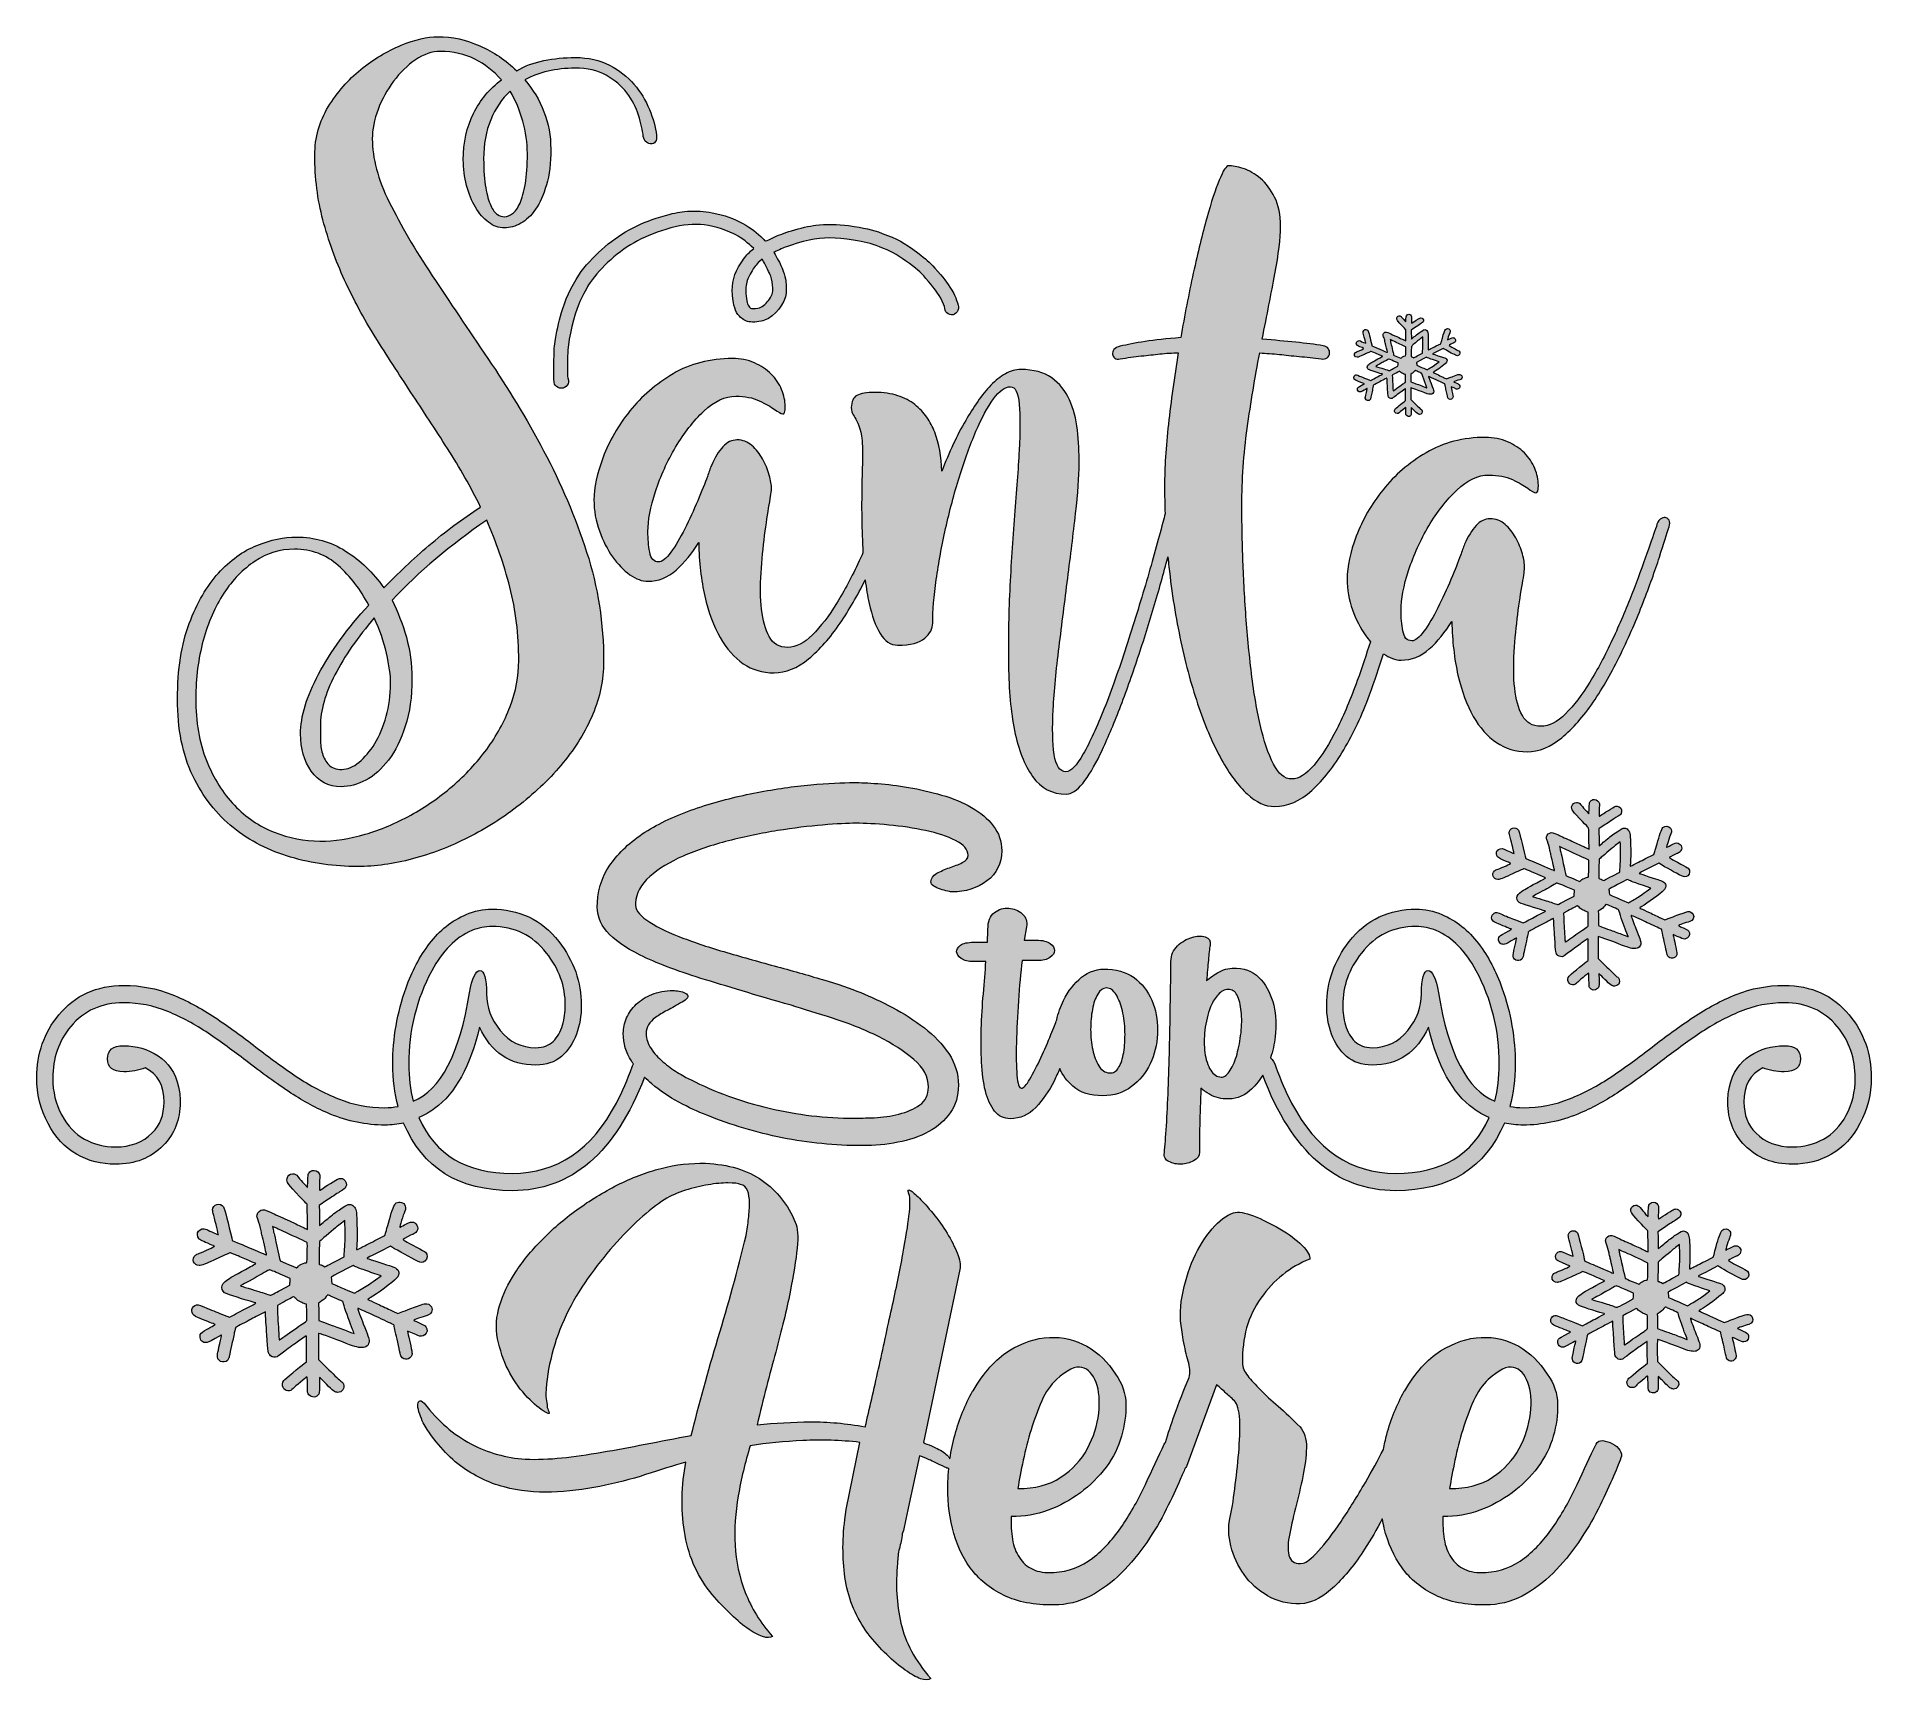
# Model space of a CAD drawing. Header units: inches. Extents: x 0.13 to 5.87, y -5.57 to -0.43.
import ezdxf

# ---------------------------------------------------------------- set-up
doc = ezdxf.new("R2010")
doc.units = ezdxf.units.IN
doc.header["$MEASUREMENT"] = 0
doc.layers.add('Layer 1', color=7, linetype='Continuous')

# ---------------------------------------------------------------- blocks, each defined once
blk = doc.blocks.new('block 2')
at = {"layer": 'Layer 1', "lineweight": 0}
for points, knots in [([(5.7965, -3.4895), (5.7458, -3.428), (5.678, -3.3973), (5.5932, -3.3972), (5.54, -3.3972), (5.4901, -3.4066), (5.4433, -3.4254), (5.3965, -3.4443), (5.3514, -3.4683), (5.308, -3.4975), (5.2645, -3.5267), (5.222, -3.5574), (5.1805, -3.5898), (5.1389, -3.6222), (5.0969, -3.6527), (5.0545, -3.6814), (5.0121, -3.71), (4.9681, -3.7335), (4.9225, -3.7517), (4.877, -3.77), (4.8287, -3.7791), (4.7776, -3.7791), (4.7633, -3.7791), (4.7496, -3.7777), (4.7364, -3.7751), (4.7476, -3.734), (4.7531, -3.6901), (4.7532, -3.6434), (4.7532, -3.5631), (4.7394, -3.4835), (4.7116, -3.4047), (4.6935, -3.3535), (4.669, -3.3072), (4.6379, -3.2661), (4.6068, -3.225), (4.5689, -3.1949), (4.524, -3.1757), (4.4979, -3.1643), (4.471, -3.1586), (4.4432, -3.1586), (4.4026, -3.1586), (4.3642, -3.1669), (4.3283, -3.1834), (4.2923, -3.2), (4.2611, -3.2254), (4.2346, -3.2597), (4.1877, -3.3204), (4.1642, -3.3869), (4.1641, -3.4593), (4.1641, -3.4909), (4.1692, -3.521), (4.1794, -3.5495), (4.1897, -3.578), (4.2053, -3.6011), (4.2264, -3.619), (4.2474, -3.637), (4.2738, -3.646), (4.3058, -3.646), (4.3871, -3.646), (4.4459, -3.6064), (4.4821, -3.5273), (4.5105, -3.6491), (4.5573, -3.7339), (4.6222, -3.7818), (4.6371, -3.7924), (4.6535, -3.8018), (4.6712, -3.8101), (4.6211, -3.9262), (4.5239, -3.9842), (4.3797, -3.9842), (4.2399, -3.9841), (4.1316, -3.9109), (4.0545, -3.7646), (4.0361, -3.7292), (4.0197, -3.6914), (4.0055, -3.6514), (4.0009, -3.638), (3.9952, -3.6288), (3.9885, -3.6236), (3.9955, -3.6027), (4.0006, -3.5809), (4.0034, -3.5577), (4.0076, -3.5228), (4.006, -3.49), (3.9986, -3.4592), (3.9912, -3.4285), (3.9782, -3.402), (3.9597, -3.3798), (3.9412, -3.3576), (3.9155, -3.3454), (3.8827, -3.3433), (3.8636, -3.3422), (3.8459, -3.3459), (3.8294, -3.3544), (3.8131, -3.3629), (3.7995, -3.3724), (3.789, -3.383), (3.7911, -3.3586), (3.7929, -3.3369), (3.7945, -3.3179), (3.7961, -3.2988), (3.798, -3.2834), (3.8001, -3.2718), (3.8022, -3.258), (3.7972, -3.2493), (3.785, -3.2456), (3.7728, -3.2419), (3.7588, -3.2424), (3.7429, -3.2472), (3.727, -3.2519), (3.7122, -3.2606), (3.6984, -3.2734), (3.6846, -3.2861), (3.6778, -3.3025), (3.6778, -3.3226), (3.6778, -3.3321), (3.6775, -3.3504), (3.677, -3.3774), (3.6764, -3.4044), (3.6759, -3.4365), (3.6754, -3.4735), (3.6749, -3.5106), (3.6741, -3.5508), (3.673, -3.5942), (3.672, -3.6377), (3.6706, -3.68), (3.6691, -3.7213), (3.6674, -3.7626), (3.6656, -3.8008), (3.6635, -3.8357), (3.6614, -3.8706), (3.6592, -3.8987), (3.6571, -3.9199), (3.655, -3.9326), (3.6598, -3.9418), (3.6714, -3.9477), (3.6831, -3.9535), (3.6958, -3.9562), (3.7096, -3.9556), (3.7233, -3.9551), (3.7363, -3.9517), (3.7485, -3.9453), (3.7606, -3.939), (3.7667, -3.9299), (3.7667, -3.9183), (3.7667, -3.8971), (3.767, -3.8688), (3.7675, -3.8333), (3.7681, -3.7978), (3.7694, -3.7595), (3.7715, -3.7182), (3.7747, -3.7213), (3.7778, -3.724), (3.781, -3.7261), (3.7842, -3.7282), (3.7874, -3.7303), (3.7905, -3.7324), (3.8096, -3.7451), (3.8287, -3.7515), (3.8477, -3.7515), (3.8763, -3.7536), (3.9015, -3.7454), (3.9232, -3.7269), (3.939, -3.7134), (3.9527, -3.6969), (3.9643, -3.6774), (4.055, -3.9178), (4.1934, -4.0383), (4.3797, -4.0384), (4.5469, -4.0385), (4.66, -3.968), (4.7192, -3.8271), (4.7379, -3.8313), (4.7574, -3.8334), (4.7776, -3.8334), (4.8367, -3.8334), (4.8937, -3.8219), (4.9486, -3.799), (4.991, -3.7813), (5.0319, -3.7594), (5.0711, -3.7335), (5.1157, -3.704), (5.1626, -3.6701), (5.212, -3.6317), (5.2502, -3.6023), (5.2895, -3.574), (5.3298, -3.5466), (5.3702, -3.5193), (5.4122, -3.4967), (5.4558, -3.4786), (5.4994, -3.4605), (5.5452, -3.4515), (5.5932, -3.4515), (5.6627, -3.4515), (5.7179, -3.4762), (5.7589, -3.5257), (5.7965, -3.571), (5.8152, -3.6248), (5.8151, -3.6874), (5.8151, -3.7285), (5.8057, -3.7668), (5.787, -3.8022), (5.7689, -3.8361), (5.7452, -3.8612), (5.716, -3.8773), (5.6868, -3.8936), (5.6545, -3.9017), (5.619, -3.9017), (5.5717, -3.9016), (5.5335, -3.8871), (5.5043, -3.858), (5.4797, -3.8332), (5.4674, -3.8011), (5.4674, -3.7619), (5.4674, -3.7095), (5.487, -3.6739), (5.5263, -3.6551), (5.5472, -3.663), (5.5694, -3.667), (5.5931, -3.667), (5.6271, -3.667), (5.6442, -3.6534), (5.6442, -3.6263), (5.6442, -3.5991), (5.6272, -3.5856), (5.5931, -3.5856), (5.5542, -3.5855), (5.5186, -3.596), (5.4862, -3.6169), (5.4539, -3.6378), (5.4325, -3.6701), (5.422, -3.7138), (5.4189, -3.727), (5.4173, -3.743), (5.4173, -3.7619), (5.4173, -3.8162), (5.435, -3.8614), (5.4704, -3.8976), (5.5087, -3.9365), (5.5582, -3.9559), (5.619, -3.9559), (5.6635, -3.9559), (5.7042, -3.9454), (5.741, -3.9243), (5.7778, -3.9032), (5.8074, -3.8714), (5.8297, -3.8288), (5.8533, -3.7843), (5.8652, -3.7364), (5.8652, -3.6852), (5.8649, -3.6102), (5.8419, -3.545), (5.7965, -3.4895)], [0, 0, 0, 0, 1, 1, 1, 2, 2, 2, 3, 3, 3, 4, 4, 4, 5, 5, 5, 6, 6, 6, 7, 7, 7, 8, 8, 8, 9, 9, 9, 10, 10, 10, 11, 11, 11, 12, 12, 12, 13, 13, 13, 14, 14, 14, 15, 15, 15, 16, 16, 16, 17, 17, 17, 18, 18, 18, 19, 19, 19, 20, 20, 20, 21, 21, 21, 22, 22, 22, 23, 23, 23, 24, 24, 24, 25, 25, 25, 26, 26, 26, 27, 27, 27, 28, 28, 28, 29, 29, 29, 30, 30, 30, 31, 31, 31, 32, 32, 32, 33, 33, 33, 34, 34, 34, 35, 35, 35, 36, 36, 36, 37, 37, 37, 38, 38, 38, 39, 39, 39, 40, 40, 40, 41, 41, 41, 42, 42, 42, 43, 43, 43, 44, 44, 44, 45, 45, 45, 46, 46, 46, 47, 47, 47, 48, 48, 48, 49, 49, 49, 50, 50, 50, 51, 51, 51, 52, 52, 52, 53, 53, 53, 54, 54, 54, 55, 55, 55, 56, 56, 56, 57, 57, 57, 58, 58, 58, 59, 59, 59, 60, 60, 60, 61, 61, 61, 62, 62, 62, 63, 63, 63, 64, 64, 64, 65, 65, 65, 66, 66, 66, 67, 67, 67, 68, 68, 68, 69, 69, 69, 70, 70, 70, 71, 71, 71, 72, 72, 72, 73, 73, 73, 74, 74, 74, 75, 75, 75, 76, 76, 76, 77, 77, 77, 78, 78, 78, 79, 79, 79, 80, 80, 80, 81, 81, 81, 82, 82, 82, 83, 83, 83, 84, 84, 84, 84]), ([(4.689, -3.7587), (4.6032, -3.7243), (4.5445, -3.6114), (4.513, -3.4199), (4.5053, -3.3739), (4.4945, -3.3509), (4.4806, -3.3509), (4.4671, -3.3509), (4.4603, -3.3752), (4.4603, -3.4238), (4.4603, -3.4645), (4.4459, -3.5027), (4.4172, -3.5383), (4.3885, -3.5739), (4.3514, -3.5917), (4.3058, -3.5917), (4.2836, -3.5917), (4.2657, -3.5851), (4.2522, -3.5719), (4.2386, -3.5586), (4.2289, -3.5419), (4.223, -3.5215), (4.2171, -3.5012), (4.2142, -3.4804), (4.2142, -3.4593), (4.2142, -3.3998), (4.2337, -3.3453), (4.2727, -3.2959), (4.3161, -3.2406), (4.373, -3.2129), (4.4432, -3.2129), (4.4648, -3.2129), (4.4858, -3.2173), (4.5063, -3.2259), (4.5563, -3.2475), (4.598, -3.2893), (4.6313, -3.3515), (4.6792, -3.4405), (4.7032, -3.5378), (4.7031, -3.6434), (4.7031, -3.6844), (4.6984, -3.7229), (4.689, -3.7587)], [0, 0, 0, 0, 1, 1, 1, 2, 2, 2, 3, 3, 3, 4, 4, 4, 5, 5, 5, 6, 6, 6, 7, 7, 7, 8, 8, 8, 9, 9, 9, 10, 10, 10, 11, 11, 11, 12, 12, 12, 13, 13, 13, 14, 14, 14, 14]), ([(3.8954, -3.5537), (3.8922, -3.5776), (3.8877, -3.5993), (3.8819, -3.6189), (3.8761, -3.6385), (3.8686, -3.6546), (3.8596, -3.6673), (3.8506, -3.68), (3.8408, -3.6853), (3.8303, -3.6832), (3.8176, -3.6811), (3.807, -3.6721), (3.7985, -3.6562), (3.79, -3.6403), (3.7847, -3.6213), (3.7826, -3.599), (3.7805, -3.5768), (3.7813, -3.5529), (3.785, -3.5275), (3.7887, -3.5021), (3.7953, -3.4783), (3.8049, -3.456), (3.8112, -3.4433), (3.8191, -3.4322), (3.8287, -3.4227), (3.8382, -3.4132), (3.8488, -3.4089), (3.8604, -3.41), (3.8721, -3.4111), (3.8808, -3.4187), (3.8867, -3.433), (3.8925, -3.4473), (3.8962, -3.4651), (3.8978, -3.4862), (3.8994, -3.5074), (3.8985, -3.5299), (3.8954, -3.5537)], [0, 0, 0, 0, 1, 1, 1, 2, 2, 2, 3, 3, 3, 4, 4, 4, 5, 5, 5, 6, 6, 6, 7, 7, 7, 8, 8, 8, 9, 9, 9, 10, 10, 10, 11, 11, 11, 12, 12, 12, 12])]:
    blk.add_open_spline(points, degree=3, knots=knots, dxfattribs=at)
blk = doc.blocks.new('block 3')
at = {"layer": 'Layer 1', "lineweight": 0}
for points, knots in [([(2.9074, -3.5299), (2.8767, -3.5061), (2.8436, -3.4849), (2.8081, -3.4664), (2.7726, -3.4479), (2.7396, -3.4322), (2.7088, -3.4195), (2.6771, -3.4068), (2.6374, -3.3933), (2.5897, -3.379), (2.542, -3.3647), (2.4917, -3.3504), (2.4388, -3.3361), (2.3858, -3.3218), (2.3332, -3.307), (2.2808, -3.2916), (2.2283, -3.2763), (2.1815, -3.2604), (2.1402, -3.244), (2.0989, -3.2276), (2.0656, -3.2107), (2.0401, -3.1932), (2.0147, -3.1757), (2.003, -3.158), (2.0051, -3.1399), (2.0073, -3.1093), (2.0221, -3.0817), (2.0496, -3.0573), (2.0772, -3.033), (2.1121, -3.0116), (2.1545, -2.993), (2.1968, -2.9745), (2.244, -2.9586), (2.2958, -2.9454), (2.3477, -2.9322), (2.3988, -2.9215), (2.4491, -2.9136), (2.4994, -2.9057), (2.5463, -2.8999), (2.5897, -2.8961), (2.6331, -2.8924), (2.6681, -2.8906), (2.6946, -2.8906), (2.7221, -2.8906), (2.756, -2.8924), (2.7962, -2.8961), (2.8364, -2.8999), (2.8748, -2.9057), (2.9114, -2.9136), (2.9479, -2.9215), (2.9791, -2.9318), (3.0051, -2.9446), (3.031, -2.9573), (3.044, -2.9727), (3.044, -2.9906), (3.044, -3.0002), (3.0379, -3.0079), (3.0257, -3.0137), (3.0136, -3.0195), (3.0003, -3.0248), (2.986, -3.0295), (2.9717, -3.0343), (2.9585, -3.0402), (2.9463, -3.047), (2.9341, -3.0539), (2.9281, -3.0626), (2.9281, -3.0732), (2.9281, -3.0785), (2.9309, -3.0831), (2.9368, -3.0867), (2.9426, -3.0904), (2.9495, -3.0936), (2.9574, -3.0962), (2.9654, -3.0989), (2.9731, -3.101), (2.9804, -3.1026), (2.9879, -3.1042), (2.9926, -3.105), (2.9948, -3.105), (3.0361, -3.105), (3.0721, -3.0936), (3.1028, -3.0708), (3.1335, -3.0481), (3.1489, -3.0166), (3.1489, -2.9763), (3.1489, -2.9467), (3.1401, -2.9208), (3.1227, -2.8985), (3.1052, -2.8763), (3.0827, -2.8572), (3.0551, -2.8413), (3.0276, -2.8255), (2.9963, -2.8125), (2.9614, -2.8024), (2.9264, -2.7923), (2.892, -2.7844), (2.8582, -2.7786), (2.8242, -2.7728), (2.7922, -2.7688), (2.762, -2.7667), (2.7319, -2.7646), (2.7073, -2.7635), (2.6882, -2.7635), (2.6511, -2.7635), (2.6058, -2.7659), (2.5524, -2.7706), (2.4989, -2.7754), (2.443, -2.7833), (2.3848, -2.7945), (2.3266, -2.8056), (2.2683, -2.8204), (2.2101, -2.8389), (2.1518, -2.8575), (2.0991, -2.8805), (2.052, -2.908), (2.0049, -2.9356), (1.9662, -2.9684), (1.936, -3.0065), (1.9059, -3.0446), (1.8892, -3.0886), (1.8861, -3.1384), (1.8839, -3.1733), (1.8937, -3.2035), (1.9154, -3.2289), (1.9371, -3.2543), (1.972, -3.2789), (2.0202, -3.3028), (2.0684, -3.3266), (2.1314, -3.3507), (2.2093, -3.3751), (2.2871, -3.3994), (2.3811, -3.4274), (2.4912, -3.4592), (2.5293, -3.4709), (2.5733, -3.4847), (2.6231, -3.5006), (2.6729, -3.5164), (2.7197, -3.5352), (2.7637, -3.5569), (2.8076, -3.5787), (2.8446, -3.6025), (2.8748, -3.6284), (2.905, -3.6544), (2.9201, -3.6832), (2.9201, -3.7149), (2.9201, -3.7393), (2.9111, -3.7579), (2.8931, -3.7706), (2.8751, -3.7833), (2.8534, -3.7928), (2.828, -3.7991), (2.8026, -3.8055), (2.7769, -3.8092), (2.751, -3.8103), (2.725, -3.8113), (2.7041, -3.8119), (2.6882, -3.8119), (2.5993, -3.8119), (2.5108, -3.8015), (2.4229, -3.7809), (2.335, -3.7602), (2.253, -3.7303), (2.1767, -3.6911), (2.165, -3.6859), (2.1515, -3.6784), (2.1362, -3.6689), (2.1209, -3.6594), (2.1058, -3.6482), (2.091, -3.6355), (2.0761, -3.6228), (2.0637, -3.6091), (2.0536, -3.5942), (2.0435, -3.5794), (2.0385, -3.5641), (2.0385, -3.5482), (2.0385, -3.5376), (2.0409, -3.5283), (2.0457, -3.5204), (2.0504, -3.5124), (2.0578, -3.5048), (2.0679, -3.4974), (2.078, -3.49), (2.0901, -3.4825), (2.1045, -3.4751), (2.1187, -3.4677), (2.1349, -3.4587), (2.1529, -3.4481), (2.1635, -3.4418), (2.1688, -3.4365), (2.1688, -3.4322), (2.1688, -3.428), (2.1661, -3.4243), (2.1608, -3.4211), (2.1555, -3.4179), (2.1492, -3.4158), (2.1418, -3.4147), (2.1344, -3.4137), (2.128, -3.4132), (2.1227, -3.4132), (2.0973, -3.4132), (2.075, -3.4171), (2.056, -3.4251), (2.0369, -3.433), (2.0208, -3.4433), (2.0075, -3.456), (1.9943, -3.4687), (1.9842, -3.4831), (1.9774, -3.4989), (1.9705, -3.5148), (1.967, -3.5307), (1.967, -3.5466), (1.967, -3.5784), (1.9755, -3.6072), (1.9924, -3.6332), (1.9943, -3.6361), (1.9965, -3.6388), (1.9985, -3.6417), (1.9971, -3.6447), (1.9958, -3.6479), (1.9945, -3.6514), (1.9803, -3.6914), (1.964, -3.7292), (1.9455, -3.7646), (1.8685, -3.9109), (1.7601, -3.9841), (1.6204, -3.9842), (1.4761, -3.9842), (1.3789, -3.9262), (1.3288, -3.8101), (1.3465, -3.8018), (1.3629, -3.7924), (1.3778, -3.7818), (1.4428, -3.7339), (1.4895, -3.6491), (1.5179, -3.5273), (1.5542, -3.6064), (1.6129, -3.646), (1.6942, -3.646), (1.7262, -3.646), (1.7527, -3.637), (1.7737, -3.619), (1.7947, -3.6011), (1.8103, -3.578), (1.8206, -3.5495), (1.8309, -3.521), (1.8359, -3.4909), (1.8359, -3.4593), (1.8359, -3.3869), (1.8124, -3.3204), (1.7654, -3.2597), (1.739, -3.2254), (1.7078, -3.2), (1.6718, -3.1834), (1.6358, -3.1669), (1.5975, -3.1586), (1.5568, -3.1586), (1.529, -3.1586), (1.5021, -3.1643), (1.476, -3.1757), (1.4312, -3.1949), (1.3933, -3.225), (1.3622, -3.2661), (1.3311, -3.3072), (1.3065, -3.3535), (1.2885, -3.4047), (1.2607, -3.4835), (1.2468, -3.5631), (1.2469, -3.6434), (1.2469, -3.6901), (1.2525, -3.734), (1.2636, -3.7751), (1.2504, -3.7777), (1.2367, -3.7791), (1.2225, -3.7791), (1.1713, -3.7791), (1.123, -3.77), (1.0775, -3.7517), (1.032, -3.7335), (0.988, -3.71), (0.9455, -3.6814), (0.9032, -3.6527), (0.8612, -3.6222), (0.8195, -3.5898), (0.778, -3.5574), (0.7355, -3.5267), (0.692, -3.4975), (0.6486, -3.4683), (0.6035, -3.4443), (0.5567, -3.4254), (0.51, -3.4066), (0.46, -3.3972), (0.4068, -3.3972), (0.322, -3.3973), (0.2542, -3.428), (0.2035, -3.4895), (0.1581, -3.545), (0.1352, -3.6102), (0.1348, -3.6852), (0.1348, -3.7364), (0.1467, -3.7843), (0.1704, -3.8288), (0.1926, -3.8714), (0.2222, -3.9032), (0.2591, -3.9243), (0.2959, -3.9454), (0.3366, -3.9559), (0.381, -3.9559), (0.4419, -3.9559), (0.4914, -3.9365), (0.5296, -3.8976), (0.565, -3.8614), (0.5828, -3.8162), (0.5827, -3.7619), (0.5827, -3.743), (0.5812, -3.727), (0.578, -3.7138), (0.5675, -3.6701), (0.5461, -3.6378), (0.5138, -3.6169), (0.4814, -3.596), (0.4458, -3.5855), (0.4069, -3.5856), (0.3728, -3.5856), (0.3558, -3.5991), (0.3558, -3.6263), (0.3558, -3.6534), (0.3729, -3.667), (0.4069, -3.667), (0.4306, -3.667), (0.4528, -3.663), (0.4737, -3.6551), (0.513, -3.6739), (0.5326, -3.7095), (0.5326, -3.7619), (0.5326, -3.8011), (0.5204, -3.8332), (0.4957, -3.8581), (0.4665, -3.8871), (0.4283, -3.9016), (0.381, -3.9017), (0.3455, -3.9017), (0.3132, -3.8936), (0.284, -3.8773), (0.2548, -3.8612), (0.2312, -3.8361), (0.213, -3.8022), (0.1943, -3.7668), (0.1849, -3.7285), (0.1849, -3.6874), (0.1849, -3.6248), (0.2035, -3.571), (0.2411, -3.5257), (0.2821, -3.4762), (0.3373, -3.4515), (0.4068, -3.4515), (0.4548, -3.4515), (0.5006, -3.4605), (0.5442, -3.4786), (0.5878, -3.4967), (0.6298, -3.5193), (0.6702, -3.5466), (0.7105, -3.574), (0.7498, -3.6023), (0.7881, -3.6317), (0.8374, -3.6701), (0.8844, -3.704), (0.9289, -3.7335), (0.9682, -3.7594), (1.009, -3.7813), (1.0514, -3.799), (1.1064, -3.8219), (1.1634, -3.8334), (1.2225, -3.8334), (1.2427, -3.8334), (1.2621, -3.8313), (1.2809, -3.8271), (1.34, -3.968), (1.4532, -4.0385), (1.6204, -4.0384), (1.8051, -4.0383), (1.9427, -3.9198), (2.0334, -3.6835), (2.0406, -3.6907), (2.048, -3.6978), (2.056, -3.7046), (2.0814, -3.7263), (2.1095, -3.7454), (2.1402, -3.7618), (2.1709, -3.7782), (2.2, -3.7918), (2.2276, -3.8023), (2.3038, -3.8331), (2.3824, -3.8566), (2.4634, -3.873), (2.5444, -3.8895), (2.6278, -3.8976), (2.7136, -3.8976), (2.7517, -3.8976), (2.7888, -3.8942), (2.8248, -3.8873), (2.8608, -3.8804), (2.8928, -3.8693), (2.9209, -3.854), (2.949, -3.8386), (2.9714, -3.819), (2.9884, -3.7952), (3.0054, -3.7713), (3.0138, -3.7425), (3.0138, -3.7086), (3.0138, -3.6726), (3.0037, -3.6398), (2.9836, -3.6101), (2.9635, -3.5805), (2.9381, -3.5537), (2.9074, -3.5299)], [0, 0, 0, 0, 1, 1, 1, 2, 2, 2, 3, 3, 3, 4, 4, 4, 5, 5, 5, 6, 6, 6, 7, 7, 7, 8, 8, 8, 9, 9, 9, 10, 10, 10, 11, 11, 11, 12, 12, 12, 13, 13, 13, 14, 14, 14, 15, 15, 15, 16, 16, 16, 17, 17, 17, 18, 18, 18, 19, 19, 19, 20, 20, 20, 21, 21, 21, 22, 22, 22, 23, 23, 23, 24, 24, 24, 25, 25, 25, 26, 26, 26, 27, 27, 27, 28, 28, 28, 29, 29, 29, 30, 30, 30, 31, 31, 31, 32, 32, 32, 33, 33, 33, 34, 34, 34, 35, 35, 35, 36, 36, 36, 37, 37, 37, 38, 38, 38, 39, 39, 39, 40, 40, 40, 41, 41, 41, 42, 42, 42, 43, 43, 43, 44, 44, 44, 45, 45, 45, 46, 46, 46, 47, 47, 47, 48, 48, 48, 49, 49, 49, 50, 50, 50, 51, 51, 51, 52, 52, 52, 53, 53, 53, 54, 54, 54, 55, 55, 55, 56, 56, 56, 57, 57, 57, 58, 58, 58, 59, 59, 59, 60, 60, 60, 61, 61, 61, 62, 62, 62, 63, 63, 63, 64, 64, 64, 65, 65, 65, 66, 66, 66, 67, 67, 67, 68, 68, 68, 69, 69, 69, 70, 70, 70, 71, 71, 71, 72, 72, 72, 73, 73, 73, 74, 74, 74, 75, 75, 75, 76, 76, 76, 77, 77, 77, 78, 78, 78, 79, 79, 79, 80, 80, 80, 81, 81, 81, 82, 82, 82, 83, 83, 83, 84, 84, 84, 85, 85, 85, 86, 86, 86, 87, 87, 87, 88, 88, 88, 89, 89, 89, 90, 90, 90, 91, 91, 91, 92, 92, 92, 93, 93, 93, 94, 94, 94, 95, 95, 95, 96, 96, 96, 97, 97, 97, 98, 98, 98, 99, 99, 99, 100, 100, 100, 101, 101, 101, 102, 102, 102, 103, 103, 103, 104, 104, 104, 105, 105, 105, 106, 106, 106, 107, 107, 107, 108, 108, 108, 109, 109, 109, 110, 110, 110, 111, 111, 111, 112, 112, 112, 113, 113, 113, 114, 114, 114, 115, 115, 115, 116, 116, 116, 117, 117, 117, 118, 118, 118, 119, 119, 119, 120, 120, 120, 121, 121, 121, 122, 122, 122, 123, 123, 123, 124, 124, 124, 125, 125, 125, 126, 126, 126, 127, 127, 127, 128, 128, 128, 129, 129, 129, 130, 130, 130, 131, 131, 131, 132, 132, 132, 133, 133, 133, 134, 134, 134, 135, 135, 135, 136, 136, 136, 137, 137, 137, 138, 138, 138, 138]), ([(1.2969, -3.6434), (1.2969, -3.5378), (1.3208, -3.4405), (1.3687, -3.3516), (1.402, -3.2893), (1.4438, -3.2475), (1.4938, -3.2259), (1.5143, -3.2173), (1.5353, -3.2129), (1.5569, -3.2129), (1.6271, -3.2129), (1.6839, -3.2406), (1.7274, -3.2959), (1.7664, -3.3453), (1.7859, -3.3998), (1.7859, -3.4593), (1.7859, -3.4804), (1.783, -3.5012), (1.7771, -3.5215), (1.7712, -3.5419), (1.7614, -3.5586), (1.7479, -3.5719), (1.7343, -3.5851), (1.7164, -3.5917), (1.6942, -3.5917), (1.6486, -3.5917), (1.6115, -3.5739), (1.5829, -3.5383), (1.5542, -3.5027), (1.5398, -3.4645), (1.5398, -3.4238), (1.5397, -3.3752), (1.5329, -3.3509), (1.5194, -3.3509), (1.5055, -3.3509), (1.4947, -3.3739), (1.4871, -3.4199), (1.4556, -3.6114), (1.3969, -3.7243), (1.311, -3.7587), (1.3017, -3.7229), (1.2969, -3.6844), (1.2969, -3.6434)], [0, 0, 0, 0, 1, 1, 1, 2, 2, 2, 3, 3, 3, 4, 4, 4, 5, 5, 5, 6, 6, 6, 7, 7, 7, 8, 8, 8, 9, 9, 9, 10, 10, 10, 11, 11, 11, 12, 12, 12, 13, 13, 13, 14, 14, 14, 14])]:
    blk.add_open_spline(points, degree=3, knots=knots, dxfattribs=at)
blk = doc.blocks.new('block 4')
at = {"layer": 'Layer 1', "lineweight": 0}
for points, knots in [([(3.5714, -3.3798), (3.5481, -3.3597), (3.5179, -3.3486), (3.4808, -3.3465), (3.449, -3.3443), (3.4215, -3.3528), (3.3982, -3.3719), (3.3749, -3.3909), (3.3561, -3.415), (3.3418, -3.4442), (3.3325, -3.4632), (3.3256, -3.4836), (3.3208, -3.5051), (3.3174, -3.5141), (3.3116, -3.529), (3.3029, -3.5505), (3.2934, -3.5744), (3.2828, -3.5987), (3.2712, -3.6237), (3.2595, -3.6485), (3.2481, -3.6705), (3.237, -3.6895), (3.2259, -3.7086), (3.2171, -3.7182), (3.2108, -3.7182), (3.2034, -3.7182), (3.1986, -3.7046), (3.1965, -3.6777), (3.1944, -3.6506), (3.1938, -3.6168), (3.1949, -3.576), (3.1959, -3.5352), (3.1981, -3.4918), (3.2012, -3.4457), (3.2044, -3.3997), (3.2081, -3.3576), (3.2124, -3.3194), (3.2124, -3.3194), (3.26, -3.3194), (3.26, -3.3194), (3.277, -3.3194), (3.2902, -3.3163), (3.2998, -3.3099), (3.3093, -3.3036), (3.314, -3.2964), (3.314, -3.2885), (3.314, -3.2805), (3.3095, -3.2731), (3.3005, -3.2662), (3.2915, -3.2593), (3.277, -3.2559), (3.2568, -3.2559), (3.2568, -3.2559), (3.2187, -3.2559), (3.2187, -3.2559), (3.2187, -3.2559), (3.2266, -3.2146), (3.2266, -3.2146), (3.2298, -3.1977), (3.2253, -3.1839), (3.2132, -3.1733), (3.201, -3.1627), (3.187, -3.1569), (3.1711, -3.1558), (3.1552, -3.1548), (3.1403, -3.1593), (3.1266, -3.1694), (3.1128, -3.1794), (3.1059, -3.1971), (3.1059, -3.2225), (3.1059, -3.2279), (3.1057, -3.2339), (3.1052, -3.2408), (3.1046, -3.2477), (3.1044, -3.2548), (3.1044, -3.2623), (3.1044, -3.2623), (3.0615, -3.2623), (3.0615, -3.2623), (3.0424, -3.2623), (3.0286, -3.2654), (3.0202, -3.2718), (3.0117, -3.2781), (3.0077, -3.285), (3.0082, -3.2925), (3.0088, -3.2998), (3.0136, -3.3067), (3.0226, -3.3131), (3.0316, -3.3194), (3.0445, -3.3226), (3.0615, -3.3226), (3.0615, -3.3226), (3.0996, -3.3226), (3.0996, -3.3226), (3.0975, -3.3534), (3.0948, -3.387), (3.0917, -3.4235), (3.0885, -3.46), (3.0863, -3.4963), (3.0853, -3.5323), (3.0843, -3.5683), (3.0845, -3.6032), (3.0861, -3.6371), (3.0877, -3.671), (3.0917, -3.7009), (3.098, -3.7269), (3.1044, -3.7528), (3.1139, -3.7737), (3.1266, -3.7896), (3.1393, -3.8055), (3.1557, -3.8135), (3.1758, -3.8135), (3.2066, -3.8135), (3.233, -3.8018), (3.2553, -3.7785), (3.2775, -3.7552), (3.2966, -3.7277), (3.3125, -3.6959), (3.3189, -3.6831), (3.3247, -3.6701), (3.3302, -3.6569), (3.3397, -3.678), (3.3533, -3.6963), (3.3712, -3.7118), (3.3945, -3.7319), (3.4257, -3.742), (3.4649, -3.742), (3.4999, -3.742), (3.5298, -3.7324), (3.5547, -3.7134), (3.5796, -3.6943), (3.5989, -3.6705), (3.6127, -3.6419), (3.6264, -3.6133), (3.6341, -3.5823), (3.6357, -3.549), (3.6373, -3.5156), (3.6327, -3.4841), (3.6222, -3.4545), (3.6116, -3.4248), (3.5946, -3.3999), (3.5714, -3.3798)], [0, 0, 0, 0, 1, 1, 1, 2, 2, 2, 3, 3, 3, 4, 4, 4, 5, 5, 5, 6, 6, 6, 7, 7, 7, 8, 8, 8, 9, 9, 9, 10, 10, 10, 11, 11, 11, 12, 12, 12, 13, 13, 13, 14, 14, 14, 15, 15, 15, 16, 16, 16, 17, 17, 17, 18, 18, 18, 19, 19, 19, 20, 20, 20, 21, 21, 21, 22, 22, 22, 23, 23, 23, 24, 24, 24, 25, 25, 25, 26, 26, 26, 27, 27, 27, 28, 28, 28, 29, 29, 29, 30, 30, 30, 31, 31, 31, 32, 32, 32, 33, 33, 33, 34, 34, 34, 35, 35, 35, 36, 36, 36, 37, 37, 37, 38, 38, 38, 39, 39, 39, 40, 40, 40, 41, 41, 41, 42, 42, 42, 43, 43, 43, 44, 44, 44, 45, 45, 45, 46, 46, 46, 47, 47, 47, 47]), ([(3.5301, -3.6062), (3.5269, -3.6258), (3.5216, -3.6417), (3.5142, -3.6538), (3.5068, -3.666), (3.4972, -3.6716), (3.4856, -3.6705), (3.4718, -3.6695), (3.4607, -3.662), (3.4522, -3.6482), (3.4438, -3.6345), (3.4374, -3.6178), (3.4332, -3.5982), (3.4289, -3.5787), (3.4268, -3.5574), (3.4268, -3.5347), (3.4268, -3.5119), (3.4287, -3.491), (3.4324, -3.472), (3.436, -3.4529), (3.4416, -3.437), (3.449, -3.4243), (3.4565, -3.4116), (3.4655, -3.4052), (3.4761, -3.4052), (3.4877, -3.4052), (3.4978, -3.4121), (3.5062, -3.4259), (3.5147, -3.4397), (3.5213, -3.4566), (3.5261, -3.4767), (3.5309, -3.4968), (3.5335, -3.5185), (3.534, -3.5418), (3.5346, -3.5651), (3.5333, -3.5866), (3.5301, -3.6062)], [0, 0, 0, 0, 1, 1, 1, 2, 2, 2, 3, 3, 3, 4, 4, 4, 5, 5, 5, 6, 6, 6, 7, 7, 7, 8, 8, 8, 9, 9, 9, 10, 10, 10, 11, 11, 11, 12, 12, 12, 12])]:
    blk.add_open_spline(points, degree=3, knots=knots, dxfattribs=at)
blk = doc.blocks.new('block 5')
at = {"layer": 'Layer 1', "lineweight": 0}
for points, knots in [([(4.8282, -3.1755), (4.8149, -3.1824), (4.798, -3.1914), (4.7853, -3.1981), (4.7853, -3.1981), (4.7782, -3.202), (4.7782, -3.202), (4.7782, -3.202), (4.7534, -3.1922), (4.7534, -3.1922), (4.7396, -3.1869), (4.7215, -3.1796), (4.7131, -3.176), (4.6956, -3.1685), (4.6935, -3.1681), (4.6875, -3.1713), (4.676, -3.1776), (4.6767, -3.1939), (4.6886, -3.1998), (4.6925, -3.2018), (4.7215, -3.2137), (4.7314, -3.2175), (4.7366, -3.2194), (4.7409, -3.2211), (4.741, -3.2212), (4.7413, -3.2215), (4.7283, -3.2288), (4.7122, -3.2378), (4.704, -3.2423), (4.7014, -3.2455), (4.7009, -3.2515), (4.7005, -3.2569), (4.7022, -3.2613), (4.706, -3.2649), (4.7096, -3.2682), (4.7116, -3.2689), (4.7165, -3.2689), (4.7211, -3.2689), (4.7246, -3.2674), (4.7403, -3.2584), (4.7528, -3.2514), (4.7576, -3.2489), (4.7576, -3.2494), (4.7576, -3.2497), (4.7555, -3.2595), (4.7528, -3.2713), (4.7465, -3.3003), (4.7462, -3.3014), (4.7466, -3.3061), (4.7479, -3.3216), (4.7702, -3.3253), (4.7762, -3.3108), (4.7768, -3.3093), (4.7778, -3.3057), (4.7785, -3.3024), (4.779, -3.2992), (4.7816, -3.2876), (4.7839, -3.2765), (4.7863, -3.2656), (4.7895, -3.2507), (4.791, -3.2434), (4.7924, -3.2363), (4.7939, -3.2299), (4.7945, -3.2294), (4.7956, -3.2284), (4.8044, -3.2235), (4.8245, -3.2131), (4.8327, -3.2089), (4.8469, -3.2013), (4.8559, -3.1966), (4.8648, -3.1918), (4.8724, -3.1879), (4.8727, -3.1879), (4.873, -3.1879), (4.8731, -3.1914), (4.8731, -3.1957), (4.8731, -3.2002), (4.8737, -3.2092), (4.8742, -3.2158), (4.8748, -3.2225), (4.8758, -3.2371), (4.8765, -3.2482), (4.879, -3.2947), (4.8796, -3.2977), (4.8861, -3.3034), (4.8909, -3.3075), (4.8985, -3.3087), (4.9034, -3.3062), (4.9041, -3.3059), (4.9134, -3.2991), (4.9241, -3.2911), (4.9348, -3.2831), (4.9506, -3.2716), (4.9593, -3.2654), (4.9798, -3.2511), (4.9799, -3.251), (4.9802, -3.2513), (4.9804, -3.2514), (4.9806, -3.2667), (4.9806, -3.2852), (4.9806, -3.2852), (4.9809, -3.319), (4.9809, -3.319), (4.9809, -3.319), (4.9746, -3.3237), (4.9746, -3.3237), (4.9642, -3.3315), (4.9234, -3.3657), (4.9211, -3.3686), (4.9167, -3.3739), (4.916, -3.3805), (4.9192, -3.3868), (4.9219, -3.3922), (4.926, -3.395), (4.9316, -3.3954), (4.9375, -3.3958), (4.9414, -3.3941), (4.9457, -3.3892), (4.9492, -3.3853), (4.9809, -3.3587), (4.9819, -3.3587), (4.9826, -3.3587), (4.9836, -3.3773), (4.9835, -3.3901), (4.9833, -3.3987), (4.9836, -3.4002), (4.985, -3.4032), (4.9896, -3.4128), (5.0034, -3.415), (5.0105, -3.4072), (5.0147, -3.4025), (5.0149, -3.402), (5.0147, -3.3802), (5.0147, -3.3802), (5.0146, -3.3602), (5.0146, -3.3602), (5.0146, -3.3602), (5.0177, -3.3627), (5.0177, -3.3627), (5.0193, -3.3641), (5.0264, -3.3711), (5.0332, -3.3783), (5.0498, -3.3955), (5.0554, -3.3996), (5.0628, -3.3997), (5.074, -3.4), (5.0823, -3.3882), (5.0781, -3.3779), (5.0765, -3.3744), (5.0753, -3.3728), (5.0707, -3.3699), (5.0687, -3.3686), (5.0547, -3.3553), (5.0395, -3.3403), (5.0395, -3.3403), (5.0122, -3.3132), (5.0122, -3.3132), (5.0122, -3.3132), (5.0121, -3.2787), (5.0121, -3.2787), (5.0119, -3.2459), (5.0121, -3.2442), (5.0133, -3.2447), (5.022, -3.2473), (5.0607, -3.2613), (5.0751, -3.2671), (5.1046, -3.2789), (5.115, -3.282), (5.1256, -3.282), (5.1325, -3.282), (5.136, -3.2808), (5.1399, -3.2773), (5.1436, -3.2741), (5.1454, -3.2696), (5.1454, -3.264), (5.1454, -3.2598), (5.1413, -3.248), (5.13, -3.2196), (5.1235, -3.2037), (5.1152, -3.1807), (5.1152, -3.179), (5.1152, -3.1789), (5.1155, -3.1788), (5.1159, -3.1788), (5.1168, -3.1788), (5.1455, -3.1918), (5.1598, -3.1987), (5.1727, -3.2048), (5.1977, -3.2163), (5.2044, -3.2193), (5.2075, -3.2205), (5.21, -3.2218), (5.2102, -3.2218), (5.2103, -3.222), (5.211, -3.2256), (5.2118, -3.2301), (5.2127, -3.2344), (5.2149, -3.2447), (5.2169, -3.2528), (5.2189, -3.2609), (5.2221, -3.2749), (5.2239, -3.2841), (5.2257, -3.2932), (5.2278, -3.3019), (5.2285, -3.3034), (5.2292, -3.305), (5.2309, -3.3073), (5.2325, -3.3087), (5.2421, -3.3174), (5.2581, -3.3103), (5.2581, -3.2972), (5.2581, -3.2935), (5.2521, -3.264), (5.2482, -3.2482), (5.2469, -3.2428), (5.2461, -3.2385), (5.2463, -3.2385), (5.2473, -3.2385), (5.2709, -3.2489), (5.2733, -3.2503), (5.2784, -3.2535), (5.2867, -3.2527), (5.2916, -3.2486), (5.2982, -3.2433), (5.2993, -3.2344), (5.2946, -3.2271), (5.2926, -3.2242), (5.2864, -3.221), (5.2695, -3.2137), (5.2657, -3.2121), (5.2626, -3.2106), (5.2626, -3.2103), (5.2626, -3.2093), (5.2849, -3.2012), (5.2981, -3.1976), (5.3085, -3.1946), (5.3134, -3.1844), (5.3089, -3.1753), (5.3059, -3.1692), (5.2985, -3.1654), (5.2922, -3.1666), (5.2869, -3.1676), (5.2686, -3.1736), (5.2577, -3.1779), (5.2517, -3.1803), (5.2409, -3.1845), (5.2337, -3.1872), (5.2337, -3.1872), (5.2207, -3.1921), (5.2207, -3.1921), (5.2207, -3.1921), (5.2072, -3.1859), (5.2072, -3.1859), (5.1998, -3.1826), (5.1842, -3.1753), (5.1727, -3.1698), (5.1612, -3.1645), (5.1496, -3.159), (5.1468, -3.1577), (5.1441, -3.1565), (5.1417, -3.1554), (5.1417, -3.1552), (5.1417, -3.1549), (5.1445, -3.1531), (5.1482, -3.1511), (5.1645, -3.1418), (5.2083, -3.1094), (5.2163, -3.1008), (5.2203, -3.0966), (5.2215, -3.0946), (5.2225, -3.0914), (5.224, -3.086), (5.2233, -3.0817), (5.2203, -3.0777), (5.2168, -3.0731), (5.214, -3.0715), (5.2033, -3.0681), (5.1953, -3.0658), (5.1443, -3.0489), (5.1412, -3.0478), (5.1388, -3.0468), (5.1378, -3.0474), (5.174, -3.0292), (5.174, -3.0292), (5.2015, -3.0153), (5.2015, -3.0153), (5.2015, -3.0153), (5.2071, -3.0188), (5.2071, -3.0188), (5.2179, -3.0257), (5.2571, -3.0474), (5.2723, -3.0547), (5.2813, -3.059), (5.2856, -3.059), (5.292, -3.0547), (5.2992, -3.0499), (5.2999, -3.0373), (5.2934, -3.0313), (5.2923, -3.0303), (5.282, -3.0243), (5.27, -3.018), (5.2395, -3.0017), (5.2343, -2.9987), (5.2346, -2.9979), (5.2348, -2.9969), (5.2564, -2.9851), (5.258, -2.985), (5.2605, -2.985), (5.2647, -2.9826), (5.2678, -2.9795), (5.2721, -2.9752), (5.2738, -2.9697), (5.2726, -2.9643), (5.2714, -2.9592), (5.2664, -2.954), (5.2616, -2.9528), (5.2556, -2.9511), (5.2522, -2.9522), (5.2386, -2.9593), (5.2318, -2.963), (5.226, -2.9659), (5.2259, -2.9658), (5.2249, -2.9648), (5.2346, -2.9337), (5.239, -2.9237), (5.242, -2.917), (5.2419, -2.911), (5.2385, -2.9062), (5.233, -2.8984), (5.2205, -2.8972), (5.2141, -2.9042), (5.21, -2.9084), (5.2027, -2.9292), (5.1959, -2.9549), (5.1936, -2.9631), (5.1907, -2.9739), (5.1891, -2.9788), (5.1891, -2.9788), (5.1863, -2.9877), (5.1863, -2.9877), (5.1863, -2.9877), (5.1601, -3.001), (5.1601, -3.001), (5.1458, -3.0083), (5.1291, -3.0167), (5.1232, -3.0198), (5.1154, -3.0238), (5.1126, -3.025), (5.1124, -3.0243), (5.1123, -3.0237), (5.1126, -3.0184), (5.113, -3.0128), (5.114, -3.0001), (5.114, -2.9783), (5.1131, -2.9501), (5.1123, -2.9236), (5.1109, -2.9169), (5.105, -2.9108), (5.1014, -2.9072), (5.0987, -2.9059), (5.0937, -2.9059), (5.0883, -2.9059), (5.0882, -2.9061), (5.0716, -2.9169), (5.0564, -2.927), (5.0485, -2.9328), (5.0365, -2.9432), (5.0314, -2.9474), (5.0245, -2.9532), (5.0213, -2.956), (5.0213, -2.956), (5.0151, -2.961), (5.0151, -2.961), (5.0151, -2.961), (5.0151, -2.9515), (5.0151, -2.9515), (5.0151, -2.9463), (5.0149, -2.9344), (5.0146, -2.9251), (5.0146, -2.9251), (5.0142, -2.9082), (5.0142, -2.9082), (5.0142, -2.9082), (5.0341, -2.8948), (5.0341, -2.8948), (5.045, -2.8876), (5.0601, -2.8777), (5.0677, -2.8728), (5.0796, -2.8653), (5.0817, -2.8637), (5.0834, -2.8606), (5.0878, -2.8532), (5.0852, -2.8437), (5.0781, -2.8395), (5.0735, -2.8368), (5.0687, -2.8364), (5.0645, -2.8382), (5.0617, -2.8395), (5.0273, -2.8609), (5.0191, -2.8665), (5.0174, -2.8676), (5.0157, -2.8686), (5.0154, -2.8686), (5.0151, -2.8686), (5.0151, -2.8595), (5.0153, -2.8486), (5.0153, -2.8486), (5.0158, -2.8284), (5.0158, -2.8284), (5.0158, -2.8284), (5.0137, -2.8245), (5.0137, -2.8245), (5.0104, -2.8177), (5.0027, -2.8147), (4.9952, -2.8169), (4.9916, -2.818), (4.9877, -2.8214), (4.9858, -2.8249), (4.985, -2.8267), (4.9846, -2.8311), (4.9839, -2.8441), (4.9839, -2.8441), (4.983, -2.8609), (4.983, -2.8609), (4.983, -2.8609), (4.9756, -2.8529), (4.9756, -2.8529), (4.9682, -2.8451), (4.9647, -2.8409), (4.9582, -2.8327), (4.9539, -2.8273), (4.9498, -2.8252), (4.9439, -2.8256), (4.9365, -2.826), (4.9316, -2.8302), (4.9296, -2.8376), (4.9272, -2.8462), (4.9328, -2.8542), (4.9627, -2.885), (4.9721, -2.8947), (4.9804, -2.9034), (4.9812, -2.9045), (4.9828, -2.9063), (4.9828, -2.9077), (4.9832, -2.9389), (4.9832, -2.9389), (4.9837, -2.9714), (4.9837, -2.9714), (4.9837, -2.9714), (4.9798, -2.9696), (4.9798, -2.9696), (4.9776, -2.9686), (4.9718, -2.9659), (4.967, -2.9636), (4.9621, -2.9613), (4.9456, -2.9536), (4.9302, -2.9466), (4.9148, -2.9396), (4.8957, -2.9309), (4.8877, -2.9271), (4.8706, -2.9192), (4.8671, -2.9184), (4.8608, -2.9211), (4.854, -2.9239), (4.8496, -2.9313), (4.8505, -2.9376), (4.8508, -2.939), (4.8521, -2.9432), (4.8535, -2.947), (4.8568, -2.9557), (4.8594, -2.965), (4.8613, -2.9752), (4.8622, -2.9797), (4.8636, -2.9857), (4.8644, -2.9886), (4.866, -2.9943), (4.8744, -3.0317), (4.8752, -3.0359), (4.8756, -3.0383), (4.8756, -3.0383), (4.874, -3.0379), (4.8723, -3.0373), (4.8602, -3.0323), (4.8184, -3.0142), (4.8092, -3.0101), (4.798, -3.0053), (4.7936, -3.0036), (4.7936, -3.0036), (4.7858, -3.0004), (4.7858, -3.0004), (4.7858, -3.0004), (4.7841, -2.9934), (4.7841, -2.9934), (4.7766, -2.9609), (4.7647, -2.9152), (4.7628, -2.9118), (4.7594, -2.9065), (4.751, -2.9035), (4.7448, -2.9056), (4.7387, -2.9076), (4.7342, -2.9139), (4.734, -2.9204), (4.734, -2.9222), (4.7353, -2.9285), (4.7368, -2.9344), (4.7419, -2.9532), (4.7496, -2.9846), (4.7492, -2.9849), (4.7487, -2.9851), (4.7274, -2.9763), (4.7185, -2.972), (4.7098, -2.9679), (4.7015, -2.9694), (4.6969, -2.9762), (4.6929, -2.9816), (4.6934, -2.9905), (4.6977, -2.9957), (4.6998, -2.9982), (4.7096, -3.0031), (4.7277, -3.0107), (4.7333, -3.013), (4.7384, -3.0153), (4.7387, -3.0156), (4.7396, -3.0164), (4.7126, -3.0292), (4.6993, -3.0339), (4.6946, -3.0356), (4.6904, -3.0377), (4.6887, -3.0391), (4.6775, -3.0485), (4.6843, -3.0663), (4.699, -3.0663), (4.7046, -3.0663), (4.7171, -3.0617), (4.7368, -3.0522), (4.7427, -3.0494), (4.7538, -3.0443), (4.7615, -3.0409), (4.7692, -3.0376), (4.7765, -3.0344), (4.7778, -3.0335), (4.78, -3.0323), (4.78, -3.0323), (4.7914, -3.037), (4.7977, -3.0395), (4.812, -3.0459), (4.8232, -3.0508), (4.8344, -3.0557), (4.8445, -3.06), (4.8456, -3.0604), (4.8476, -3.0611), (4.8476, -3.0613), (4.8462, -3.0623), (4.8455, -3.0628), (4.8396, -3.066), (4.8334, -3.0693), (4.7947, -3.0899), (4.7862, -3.0948), (4.774, -3.1031), (4.7625, -3.1108), (4.7584, -3.1162), (4.7583, -3.1239), (4.7581, -3.1319), (4.7622, -3.137), (4.7719, -3.1408), (4.7845, -3.1457), (4.8371, -3.1622), (4.8458, -3.1642), (4.849, -3.1649), (4.8493, -3.1647), (4.8282, -3.1755)], [0, 0, 0, 0, 1, 1, 1, 2, 2, 2, 3, 3, 3, 4, 4, 4, 5, 5, 5, 6, 6, 6, 7, 7, 7, 8, 8, 8, 9, 9, 9, 10, 10, 10, 11, 11, 11, 12, 12, 12, 13, 13, 13, 14, 14, 14, 15, 15, 15, 16, 16, 16, 17, 17, 17, 18, 18, 18, 19, 19, 19, 20, 20, 20, 21, 21, 21, 22, 22, 22, 23, 23, 23, 24, 24, 24, 25, 25, 25, 26, 26, 26, 27, 27, 27, 28, 28, 28, 29, 29, 29, 30, 30, 30, 31, 31, 31, 32, 32, 32, 33, 33, 33, 34, 34, 34, 35, 35, 35, 36, 36, 36, 37, 37, 37, 38, 38, 38, 39, 39, 39, 40, 40, 40, 41, 41, 41, 42, 42, 42, 43, 43, 43, 44, 44, 44, 45, 45, 45, 46, 46, 46, 47, 47, 47, 48, 48, 48, 49, 49, 49, 50, 50, 50, 51, 51, 51, 52, 52, 52, 53, 53, 53, 54, 54, 54, 55, 55, 55, 56, 56, 56, 57, 57, 57, 58, 58, 58, 59, 59, 59, 60, 60, 60, 61, 61, 61, 62, 62, 62, 63, 63, 63, 64, 64, 64, 65, 65, 65, 66, 66, 66, 67, 67, 67, 68, 68, 68, 69, 69, 69, 70, 70, 70, 71, 71, 71, 72, 72, 72, 73, 73, 73, 74, 74, 74, 75, 75, 75, 76, 76, 76, 77, 77, 77, 78, 78, 78, 79, 79, 79, 80, 80, 80, 81, 81, 81, 82, 82, 82, 83, 83, 83, 84, 84, 84, 85, 85, 85, 86, 86, 86, 87, 87, 87, 88, 88, 88, 89, 89, 89, 90, 90, 90, 91, 91, 91, 92, 92, 92, 93, 93, 93, 94, 94, 94, 95, 95, 95, 96, 96, 96, 97, 97, 97, 98, 98, 98, 99, 99, 99, 100, 100, 100, 101, 101, 101, 102, 102, 102, 103, 103, 103, 104, 104, 104, 105, 105, 105, 106, 106, 106, 107, 107, 107, 108, 108, 108, 109, 109, 109, 110, 110, 110, 111, 111, 111, 112, 112, 112, 113, 113, 113, 114, 114, 114, 115, 115, 115, 116, 116, 116, 117, 117, 117, 118, 118, 118, 119, 119, 119, 120, 120, 120, 121, 121, 121, 122, 122, 122, 123, 123, 123, 124, 124, 124, 125, 125, 125, 126, 126, 126, 127, 127, 127, 128, 128, 128, 129, 129, 129, 130, 130, 130, 131, 131, 131, 132, 132, 132, 133, 133, 133, 134, 134, 134, 135, 135, 135, 136, 136, 136, 137, 137, 137, 138, 138, 138, 139, 139, 139, 140, 140, 140, 141, 141, 141, 142, 142, 142, 143, 143, 143, 144, 144, 144, 145, 145, 145, 146, 146, 146, 147, 147, 147, 148, 148, 148, 149, 149, 149, 150, 150, 150, 151, 151, 151, 152, 152, 152, 153, 153, 153, 154, 154, 154, 155, 155, 155, 156, 156, 156, 157, 157, 157, 158, 158, 158, 159, 159, 159, 160, 160, 160, 161, 161, 161, 162, 162, 162, 163, 163, 163, 164, 164, 164, 165, 165, 165, 166, 166, 166, 167, 167, 167, 168, 168, 168, 169, 169, 169, 170, 170, 170, 171, 171, 171, 172, 172, 172, 173, 173, 173, 174, 174, 174, 175, 175, 175, 176, 176, 176, 177, 177, 177, 178, 178, 178, 179, 179, 179, 180, 180, 180, 181, 181, 181, 182, 182, 182, 183, 183, 183, 184, 184, 184, 185, 185, 185, 186, 186, 186, 187, 187, 187, 188, 188, 188, 189, 189, 189, 190, 190, 190, 190]), ([(4.9017, -2.9685), (4.907, -2.9707), (4.9184, -2.976), (4.9268, -2.9798), (4.948, -2.9893), (4.9815, -3.0053), (4.9825, -3.0063), (4.9837, -3.0074), (4.9823, -3.0576), (4.9812, -3.0585), (4.9806, -3.0588), (4.9795, -3.059), (4.9787, -3.059), (4.9764, -3.059), (4.9682, -3.0623), (4.9642, -3.0645), (4.9624, -3.0655), (4.9595, -3.0677), (4.9577, -3.0694), (4.9577, -3.0694), (4.9543, -3.0725), (4.9543, -3.0725), (4.9543, -3.0725), (4.9446, -3.0683), (4.9446, -3.0683), (4.9115, -3.0543), (4.9115, -3.0543), (4.9112, -3.0529), (4.9097, -3.0449), (4.8964, -2.9856), (4.8954, -2.9822), (4.895, -2.9809), (4.8939, -2.9763), (4.893, -2.9718), (4.893, -2.9718), (4.8913, -2.9637), (4.8913, -2.9637), (4.8913, -2.9637), (4.9017, -2.9685), (4.9017, -2.9685)], [0, 0, 0, 0, 1, 1, 1, 2, 2, 2, 3, 3, 3, 4, 4, 4, 5, 5, 5, 6, 6, 6, 7, 7, 7, 8, 8, 8, 9, 9, 9, 10, 10, 10, 11, 11, 11, 12, 12, 12, 13, 13, 13, 13]), ([(5.0143, -3.0323), (5.0143, -3.0323), (5.015, -3.0031), (5.015, -3.0031), (5.015, -3.0031), (5.0189, -2.9994), (5.0189, -2.9994), (5.0212, -2.9975), (5.0301, -2.9898), (5.0391, -2.9823), (5.0481, -2.9749), (5.0573, -2.9671), (5.0597, -2.965), (5.0621, -2.9628), (5.068, -2.9582), (5.0726, -2.9547), (5.0726, -2.9547), (5.081, -2.9483), (5.081, -2.9483), (5.081, -2.9483), (5.0815, -2.9551), (5.0815, -2.9551), (5.0819, -2.9589), (5.082, -2.9713), (5.0822, -2.9825), (5.0823, -2.9945), (5.0817, -3.009), (5.0812, -3.0175), (5.0806, -3.0255), (5.0801, -3.0345), (5.0799, -3.0376), (5.0799, -3.0376), (5.0796, -3.043), (5.0796, -3.043), (5.0796, -3.043), (5.0575, -3.0547), (5.0575, -3.0547), (5.0453, -3.0611), (5.0339, -3.067), (5.0322, -3.068), (5.0322, -3.068), (5.0292, -3.0695), (5.0292, -3.0695), (5.0292, -3.0695), (5.025, -3.0673), (5.025, -3.0673), (5.0226, -3.066), (5.0192, -3.0646), (5.0174, -3.0641), (5.0157, -3.0635), (5.014, -3.0628), (5.0139, -3.0623), (5.0137, -3.0617), (5.0139, -3.0482), (5.0143, -3.0323)], [0, 0, 0, 0, 1, 1, 1, 2, 2, 2, 3, 3, 3, 4, 4, 4, 5, 5, 5, 6, 6, 6, 7, 7, 7, 8, 8, 8, 9, 9, 9, 10, 10, 10, 11, 11, 11, 12, 12, 12, 13, 13, 13, 14, 14, 14, 15, 15, 15, 16, 16, 16, 17, 17, 17, 18, 18, 18, 18]), ([(4.8278, -3.126), (4.8166, -3.1227), (4.8074, -3.1197), (4.8074, -3.1196), (4.8074, -3.1192), (4.8224, -3.111), (4.8461, -3.0983), (4.8522, -3.0951), (4.8627, -3.089), (4.8696, -3.085), (4.8765, -3.0809), (4.8828, -3.0775), (4.8836, -3.0775), (4.8845, -3.0774), (4.8971, -3.0824), (4.9117, -3.0888), (4.9117, -3.0888), (4.9382, -3.1001), (4.9382, -3.1001), (4.9382, -3.1001), (4.938, -3.1025), (4.938, -3.1025), (4.9379, -3.1039), (4.9376, -3.1078), (4.9373, -3.1115), (4.9373, -3.1115), (4.9368, -3.1179), (4.9368, -3.1179), (4.9368, -3.1179), (4.9124, -3.1311), (4.9124, -3.1311), (4.8989, -3.1382), (4.8874, -3.1443), (4.8867, -3.1444), (4.886, -3.1446), (4.8807, -3.143), (4.8749, -3.1409), (4.8609, -3.136), (4.8521, -3.1332), (4.8278, -3.126)], [0, 0, 0, 0, 1, 1, 1, 2, 2, 2, 3, 3, 3, 4, 4, 4, 5, 5, 5, 6, 6, 6, 7, 7, 7, 8, 8, 8, 9, 9, 9, 10, 10, 10, 11, 11, 11, 12, 12, 12, 13, 13, 13, 13]), ([(5.1029, -3.0662), (5.1029, -3.0662), (5.1056, -3.0676), (5.1056, -3.0676), (5.1073, -3.0686), (5.112, -3.0705), (5.1161, -3.0722), (5.1203, -3.0739), (5.1356, -3.0794), (5.1502, -3.0843), (5.1502, -3.0843), (5.1765, -3.0932), (5.1765, -3.0932), (5.1765, -3.0932), (5.1624, -3.1036), (5.1624, -3.1036), (5.1444, -3.1167), (5.1374, -3.1213), (5.1242, -3.1289), (5.1183, -3.1322), (5.112, -3.136), (5.1101, -3.1371), (5.1101, -3.1371), (5.1066, -3.1394), (5.1066, -3.1394), (5.1066, -3.1394), (5.0875, -3.1311), (5.0875, -3.1311), (5.0771, -3.1265), (5.0637, -3.1207), (5.0578, -3.1181), (5.0578, -3.1181), (5.047, -3.1133), (5.047, -3.1133), (5.047, -3.1133), (5.0465, -3.1068), (5.0465, -3.1068), (5.0463, -3.1033), (5.0458, -3.0997), (5.0456, -3.0986), (5.0451, -3.0965), (5.043, -3.0977), (5.0875, -3.0743), (5.0875, -3.0743), (5.1029, -3.0662), (5.1029, -3.0662)], [0, 0, 0, 0, 1, 1, 1, 2, 2, 2, 3, 3, 3, 4, 4, 4, 5, 5, 5, 6, 6, 6, 7, 7, 7, 8, 8, 8, 9, 9, 9, 10, 10, 10, 11, 11, 11, 12, 12, 12, 13, 13, 13, 14, 14, 14, 15, 15, 15, 15]), ([(4.9813, -3.211), (4.9813, -3.211), (4.9794, -3.213), (4.9794, -3.213), (4.9783, -3.214), (4.9722, -3.2183), (4.9659, -3.2225), (4.9532, -3.2309), (4.932, -3.2459), (4.9187, -3.2557), (4.9139, -3.2592), (4.9096, -3.262), (4.9093, -3.2618), (4.9089, -3.2616), (4.9084, -3.2562), (4.9082, -3.2499), (4.9079, -3.2434), (4.907, -3.2299), (4.9062, -3.2198), (4.9054, -3.2096), (4.9047, -3.1946), (4.9045, -3.1863), (4.9045, -3.1863), (4.9042, -3.1712), (4.9042, -3.1712), (4.9042, -3.1712), (4.9171, -3.1642), (4.9171, -3.1642), (4.9305, -3.157), (4.9469, -3.1481), (4.9471, -3.1479), (4.9473, -3.1481), (4.9497, -3.1503), (4.9525, -3.1531), (4.9564, -3.157), (4.9592, -3.159), (4.9651, -3.1619), (4.9693, -3.164), (4.9743, -3.1661), (4.9764, -3.1668), (4.9764, -3.1668), (4.9804, -3.168), (4.9804, -3.168), (4.9804, -3.168), (4.9809, -3.1729), (4.9809, -3.1729), (4.9812, -3.1755), (4.9813, -3.1854), (4.9813, -3.1945), (4.9813, -3.1945), (4.9813, -3.211), (4.9813, -3.211)], [0, 0, 0, 0, 1, 1, 1, 2, 2, 2, 3, 3, 3, 4, 4, 4, 5, 5, 5, 6, 6, 6, 7, 7, 7, 8, 8, 8, 9, 9, 9, 10, 10, 10, 11, 11, 11, 12, 12, 12, 13, 13, 13, 14, 14, 14, 15, 15, 15, 16, 16, 16, 17, 17, 17, 17]), ([(5.0175, -3.1618), (5.0245, -3.1573), (5.0287, -3.1537), (5.0328, -3.1481), (5.0346, -3.1457), (5.0365, -3.1436), (5.0369, -3.1436), (5.0373, -3.1436), (5.0394, -3.1444), (5.0414, -3.1454), (5.0435, -3.1464), (5.0519, -3.15), (5.0601, -3.1537), (5.0684, -3.1572), (5.0756, -3.1605), (5.076, -3.161), (5.0764, -3.1614), (5.0774, -3.1639), (5.0781, -3.1666), (5.0813, -3.1783), (5.0925, -3.2112), (5.099, -3.2271), (5.1029, -3.2368), (5.1059, -3.2448), (5.1057, -3.2449), (5.1056, -3.2451), (5.0962, -3.2416), (5.0848, -3.2371), (5.0735, -3.2326), (5.0571, -3.2264), (5.0482, -3.2235), (5.0394, -3.2204), (5.028, -3.2163), (5.0227, -3.2142), (5.0227, -3.2142), (5.013, -3.2105), (5.013, -3.2105), (5.013, -3.2105), (5.013, -3.1962), (5.013, -3.1962), (5.013, -3.1882), (5.0128, -3.1779), (5.0126, -3.1734), (5.0126, -3.1734), (5.0121, -3.1653), (5.0121, -3.1653), (5.0121, -3.1653), (5.0175, -3.1618), (5.0175, -3.1618)], [0, 0, 0, 0, 1, 1, 1, 2, 2, 2, 3, 3, 3, 4, 4, 4, 5, 5, 5, 6, 6, 6, 7, 7, 7, 8, 8, 8, 9, 9, 9, 10, 10, 10, 11, 11, 11, 12, 12, 12, 13, 13, 13, 14, 14, 14, 15, 15, 15, 16, 16, 16, 16])]:
    blk.add_open_spline(points, degree=3, knots=knots, dxfattribs=at)
blk = doc.blocks.new('block 6')
at = {"layer": 'Layer 1', "lineweight": 0}
for points, knots in [([(0.7485, -2.9043), (0.801, -2.9462), (0.8608, -2.9768), (0.928, -2.9965), (0.9953, -3.016), (1.0649, -3.0258), (1.1369, -3.0258), (1.192, -3.0258), (1.2492, -3.0179), (1.3084, -3.002), (1.3678, -2.9861), (1.4257, -2.9639), (1.4824, -2.9353), (1.5391, -2.9067), (1.5931, -2.8723), (1.6444, -2.8321), (1.6958, -2.7918), (1.7408, -2.7481), (1.7795, -2.701), (1.8181, -2.6539), (1.8488, -2.6036), (1.8716, -2.5501), (1.8943, -2.4966), (1.9057, -2.4418), (1.9057, -2.3857), (1.9057, -2.2671), (1.888, -2.153), (1.8525, -2.0434), (1.817, -1.9338), (1.7723, -1.8284), (1.7183, -1.7273), (1.6643, -1.6262), (1.6063, -1.5301), (1.5443, -1.439), (1.4824, -1.3479), (1.4244, -1.2616), (1.3704, -1.1801), (1.3164, -1.0986), (1.2716, -1.022), (1.2362, -0.9506), (1.2007, -0.8791), (1.183, -0.8131), (1.183, -0.7528), (1.183, -0.7231), (1.1891, -0.6924), (1.2012, -0.6607), (1.2134, -0.6289), (1.2296, -0.5995), (1.2497, -0.5725), (1.2698, -0.5455), (1.2926, -0.5232), (1.318, -0.5058), (1.3434, -0.4883), (1.3693, -0.4796), (1.3958, -0.4796), (1.436, -0.4796), (1.4718, -0.4875), (1.503, -0.5034), (1.5343, -0.5193), (1.5621, -0.541), (1.5864, -0.5685), (1.5494, -0.5961), (1.5202, -0.631), (1.4991, -0.6734), (1.4779, -0.7158), (1.4673, -0.7639), (1.4673, -0.8179), (1.4673, -0.8455), (1.4707, -0.8722), (1.4776, -0.8981), (1.4845, -0.9241), (1.4937, -0.9469), (1.5054, -0.9664), (1.5171, -0.9861), (1.5306, -1.0016), (1.546, -1.0133), (1.5613, -1.025), (1.578, -1.0308), (1.596, -1.0308), (1.6129, -1.0308), (1.6299, -1.026), (1.6468, -1.0165), (1.6637, -1.007), (1.6791, -0.9924), (1.6929, -0.9728), (1.7066, -0.9532), (1.718, -0.9278), (1.727, -0.8966), (1.736, -0.8653), (1.7405, -0.828), (1.7405, -0.7846), (1.7405, -0.7433), (1.7334, -0.7044), (1.7191, -0.6678), (1.7048, -0.6312), (1.6849, -0.5982), (1.6595, -0.5685), (1.704, -0.5442), (1.7564, -0.532), (1.8167, -0.532), (1.8549, -0.532), (1.8872, -0.5394), (1.9137, -0.5542), (1.9401, -0.5691), (1.9616, -0.5873), (1.978, -0.609), (1.9944, -0.6308), (2.0066, -0.654), (2.0145, -0.6789), (2.0225, -0.7038), (2.0275, -0.7258), (2.0296, -0.7448), (2.0307, -0.7533), (2.0339, -0.7594), (2.0392, -0.7631), (2.0444, -0.7668), (2.0495, -0.7687), (2.0543, -0.7687), (2.059, -0.7687), (2.0632, -0.7663), (2.067, -0.7615), (2.0707, -0.7567), (2.072, -0.7502), (2.0709, -0.7416), (2.0677, -0.7162), (2.0603, -0.6893), (2.0487, -0.6607), (2.037, -0.6321), (2.0209, -0.6058), (2.0003, -0.582), (1.9796, -0.5582), (1.9542, -0.5383), (1.924, -0.5225), (1.8938, -0.5066), (1.858, -0.4986), (1.8167, -0.4986), (1.7829, -0.4986), (1.7503, -0.5018), (1.7191, -0.5081), (1.6878, -0.5145), (1.6595, -0.5251), (1.6341, -0.54), (1.6002, -0.5071), (1.5618, -0.4812), (1.5189, -0.4621), (1.476, -0.443), (1.4324, -0.4335), (1.3879, -0.4335), (1.3551, -0.4335), (1.3166, -0.4425), (1.2727, -0.4605), (1.2288, -0.4785), (1.187, -0.5037), (1.1472, -0.536), (1.1075, -0.5683), (1.0736, -0.6072), (1.0456, -0.6527), (1.0175, -0.6983), (1.0035, -0.7486), (1.0035, -0.8036), (1.0035, -0.8746), (1.0119, -0.9421), (1.0289, -1.0061), (1.0458, -1.0702), (1.0683, -1.1327), (1.0964, -1.1936), (1.1244, -1.2545), (1.1565, -1.3138), (1.1925, -1.3715), (1.2285, -1.4292), (1.2656, -1.4869), (1.3037, -1.5446), (1.3418, -1.6024), (1.3799, -1.6608), (1.4181, -1.7202), (1.4562, -1.7795), (1.4906, -1.8403), (1.5213, -1.9028), (1.4641, -1.9399), (1.4104, -1.9799), (1.3601, -2.0228), (1.3098, -2.0656), (1.2629, -2.1099), (1.2195, -2.1554), (1.1856, -2.1077), (1.1457, -2.0694), (1.0996, -2.0402), (1.0535, -2.0111), (1.0024, -1.9965), (0.9463, -1.9965), (0.9071, -1.9965), (0.8658, -2.0053), (0.8224, -2.0228), (0.779, -2.0402), (0.739, -2.0691), (0.7025, -2.1093), (0.666, -2.1496), (0.6355, -2.202), (0.6112, -2.2666), (0.5868, -2.3312), (0.5746, -2.4101), (0.5746, -2.5033), (0.5746, -2.5964), (0.5905, -2.6761), (0.6223, -2.7423), (0.654, -2.8085), (0.6962, -2.8625), (0.7485, -2.9043)], [0, 0, 0, 0, 1, 1, 1, 2, 2, 2, 3, 3, 3, 4, 4, 4, 5, 5, 5, 6, 6, 6, 7, 7, 7, 8, 8, 8, 9, 9, 9, 10, 10, 10, 11, 11, 11, 12, 12, 12, 13, 13, 13, 14, 14, 14, 15, 15, 15, 16, 16, 16, 17, 17, 17, 18, 18, 18, 19, 19, 19, 20, 20, 20, 21, 21, 21, 22, 22, 22, 23, 23, 23, 24, 24, 24, 25, 25, 25, 26, 26, 26, 27, 27, 27, 28, 28, 28, 29, 29, 29, 30, 30, 30, 31, 31, 31, 32, 32, 32, 33, 33, 33, 34, 34, 34, 35, 35, 35, 36, 36, 36, 37, 37, 37, 38, 38, 38, 39, 39, 39, 40, 40, 40, 41, 41, 41, 42, 42, 42, 43, 43, 43, 44, 44, 44, 45, 45, 45, 46, 46, 46, 47, 47, 47, 48, 48, 48, 49, 49, 49, 50, 50, 50, 51, 51, 51, 52, 52, 52, 53, 53, 53, 54, 54, 54, 55, 55, 55, 56, 56, 56, 57, 57, 57, 58, 58, 58, 59, 59, 59, 60, 60, 60, 61, 61, 61, 62, 62, 62, 63, 63, 63, 64, 64, 64, 65, 65, 65, 66, 66, 66, 67, 67, 67, 68, 68, 68, 69, 69, 69, 69]), ([(1.6532, -0.6972), (1.6627, -0.7311), (1.6674, -0.765), (1.6674, -0.7989), (1.6674, -0.8359), (1.6653, -0.8671), (1.6611, -0.8926), (1.6568, -0.918), (1.6513, -0.9384), (1.6444, -0.9537), (1.6375, -0.9691), (1.6299, -0.9799), (1.6214, -0.9863), (1.6129, -0.9926), (1.6044, -0.9958), (1.596, -0.9958), (1.5886, -0.9958), (1.5811, -0.9934), (1.5737, -0.9887), (1.5663, -0.9839), (1.5594, -0.9747), (1.5531, -0.9609), (1.5467, -0.9471), (1.5414, -0.9286), (1.5372, -0.9053), (1.533, -0.882), (1.5309, -0.8518), (1.5309, -0.8148), (1.5309, -0.7692), (1.5382, -0.7287), (1.5531, -0.6932), (1.5679, -0.6577), (1.588, -0.6278), (1.6134, -0.6035), (1.6304, -0.6321), (1.6436, -0.6633), (1.6532, -0.6972)], [0, 0, 0, 0, 1, 1, 1, 2, 2, 2, 3, 3, 3, 4, 4, 4, 5, 5, 5, 6, 6, 6, 7, 7, 7, 8, 8, 8, 9, 9, 9, 10, 10, 10, 11, 11, 11, 12, 12, 12, 12]), ([(0.6549, -2.3198), (0.6702, -2.2631), (0.6917, -2.2139), (0.7192, -2.1721), (0.7467, -2.1302), (0.7793, -2.0969), (0.8169, -2.072), (0.8544, -2.0471), (0.8954, -2.0346), (0.94, -2.0346), (0.9929, -2.0346), (1.0384, -2.0516), (1.0766, -2.0855), (1.1147, -2.1194), (1.1464, -2.1607), (1.1719, -2.2094), (1.1051, -2.2825), (1.053, -2.3542), (1.0154, -2.4246), (0.9778, -2.495), (0.959, -2.5573), (0.959, -2.6113), (0.959, -2.6568), (0.9701, -2.6957), (0.9924, -2.728), (1.0146, -2.7603), (1.0458, -2.7764), (1.0861, -2.7764), (1.1115, -2.7764), (1.1371, -2.7695), (1.1631, -2.7558), (1.1891, -2.742), (1.2126, -2.7211), (1.2338, -2.6931), (1.255, -2.665), (1.2725, -2.6298), (1.2862, -2.5874), (1.3, -2.5451), (1.3069, -2.4953), (1.3069, -2.4381), (1.3069, -2.3936), (1.3011, -2.3507), (1.2894, -2.3094), (1.2777, -2.2681), (1.2629, -2.2295), (1.2449, -2.1935), (1.3286, -2.1045), (1.427, -2.0214), (1.5404, -1.9441), (1.57, -2.0119), (1.5941, -2.0815), (1.6127, -2.153), (1.6312, -2.2245), (1.6405, -2.301), (1.6405, -2.3826), (1.6405, -2.4312), (1.6314, -2.4792), (1.6134, -2.5263), (1.5954, -2.5734), (1.5711, -2.6178), (1.5404, -2.6597), (1.5096, -2.7015), (1.4739, -2.7399), (1.4332, -2.7749), (1.3924, -2.8098), (1.349, -2.84), (1.3029, -2.8654), (1.2568, -2.8909), (1.2094, -2.9107), (1.1608, -2.925), (1.112, -2.9393), (1.0649, -2.9464), (1.0194, -2.9464), (0.9707, -2.9464), (0.923, -2.9372), (0.8764, -2.9186), (0.8299, -2.9001), (0.7885, -2.872), (0.7526, -2.8345), (0.7166, -2.7969), (0.6874, -2.7503), (0.6652, -2.6946), (0.6429, -2.6391), (0.6318, -2.5742), (0.6318, -2.5001), (0.6318, -2.4366), (0.6395, -2.3764), (0.6549, -2.3198)], [0, 0, 0, 0, 1, 1, 1, 2, 2, 2, 3, 3, 3, 4, 4, 4, 5, 5, 5, 6, 6, 6, 7, 7, 7, 8, 8, 8, 9, 9, 9, 10, 10, 10, 11, 11, 11, 12, 12, 12, 13, 13, 13, 14, 14, 14, 15, 15, 15, 16, 16, 16, 17, 17, 17, 18, 18, 18, 19, 19, 19, 20, 20, 20, 21, 21, 21, 22, 22, 22, 23, 23, 23, 24, 24, 24, 25, 25, 25, 26, 26, 26, 27, 27, 27, 28, 28, 28, 29, 29, 29, 29]), ([(1.2275, -2.3595), (1.2359, -2.396), (1.2402, -2.428), (1.2402, -2.4556), (1.2402, -2.4906), (1.2357, -2.5242), (1.2266, -2.5565), (1.2176, -2.5888), (1.2057, -2.6171), (1.1909, -2.6415), (1.1761, -2.6658), (1.1597, -2.6854), (1.1417, -2.7002), (1.1237, -2.7151), (1.1057, -2.7224), (1.0877, -2.7224), (1.0697, -2.7224), (1.0562, -2.7177), (1.0471, -2.7082), (1.0381, -2.6986), (1.0315, -2.6869), (1.0273, -2.6732), (1.0231, -2.6594), (1.0209, -2.6449), (1.0209, -2.6295), (1.0209, -2.6142), (1.0209, -2.6002), (1.0209, -2.5874), (1.0209, -2.5387), (1.036, -2.4852), (1.0662, -2.427), (1.0964, -2.3688), (1.1374, -2.3094), (1.1894, -2.2491), (1.2062, -2.2862), (1.219, -2.323), (1.2275, -2.3595)], [0, 0, 0, 0, 1, 1, 1, 2, 2, 2, 3, 3, 3, 4, 4, 4, 5, 5, 5, 6, 6, 6, 7, 7, 7, 8, 8, 8, 9, 9, 9, 10, 10, 10, 11, 11, 11, 12, 12, 12, 12])]:
    blk.add_open_spline(points, degree=3, knots=knots, dxfattribs=at)
blk = doc.blocks.new('block 7')
at = {"layer": 'Layer 1', "lineweight": 0}
for points, knots in [([(1.8358, -1.1675), (1.8149, -1.1952), (1.7898, -1.2452), (1.7781, -1.283), (1.7681, -1.315), (1.7607, -1.3452), (1.7553, -1.3781), (1.7512, -1.4013), (1.7507, -1.41), (1.7505, -1.4422), (1.7505, -1.4555), (1.7503, -1.4762), (1.75, -1.4886), (1.7497, -1.5125), (1.7504, -1.518), (1.7551, -1.5235), (1.7591, -1.5282), (1.7665, -1.5316), (1.7733, -1.5317), (1.7808, -1.5317), (1.7875, -1.5285), (1.7921, -1.5225), (1.7973, -1.5156), (1.7977, -1.5098), (1.7935, -1.4989), (1.7922, -1.4958), (1.7924, -1.4307), (1.7938, -1.4112), (1.7962, -1.3752), (1.8138, -1.3025), (1.8283, -1.2686), (1.8366, -1.2493), (1.8509, -1.2215), (1.8588, -1.2087), (1.8712, -1.1893), (1.8962, -1.1601), (1.9177, -1.1394), (1.9706, -1.0892), (2.0248, -1.0582), (2.1001, -1.0353), (2.141, -1.0229), (2.1733, -1.0184), (2.2078, -1.0206), (2.2388, -1.0225), (2.2815, -1.0342), (2.3122, -1.0493), (2.328, -1.057), (2.3523, -1.074), (2.3666, -1.0877), (2.3666, -1.0877), (2.3744, -1.0951), (2.3744, -1.0951), (2.3744, -1.0951), (2.3648, -1.1036), (2.3648, -1.1036), (2.3536, -1.1136), (2.3457, -1.123), (2.335, -1.1395), (2.3124, -1.1743), (2.3051, -1.2021), (2.3081, -1.2408), (2.311, -1.2749), (2.3165, -1.2917), (2.3296, -1.3068), (2.3365, -1.3148), (2.3493, -1.3222), (2.3594, -1.324), (2.3726, -1.3264), (2.3959, -1.3242), (2.4084, -1.3193), (2.4407, -1.307), (2.4726, -1.2663), (2.4758, -1.2342), (2.4769, -1.2228), (2.4758, -1.2028), (2.4735, -1.1896), (2.4699, -1.1703), (2.4598, -1.1462), (2.4433, -1.1177), (2.44, -1.1121), (2.4375, -1.1074), (2.4376, -1.1071), (2.438, -1.1064), (2.4583, -1.0969), (2.4699, -1.0923), (2.486, -1.0856), (2.5258, -1.0737), (2.5472, -1.0692), (2.5912, -1.0598), (2.6286, -1.0597), (2.6864, -1.0689), (2.7225, -1.0745), (2.7371, -1.0784), (2.7676, -1.0902), (2.8033, -1.1038), (2.8193, -1.1124), (2.8486, -1.1333), (2.8842, -1.1591), (2.893, -1.1666), (2.9121, -1.1886), (2.9373, -1.2172), (2.9446, -1.2271), (2.9584, -1.25), (2.9658, -1.2626), (2.9711, -1.2759), (2.9713, -1.2831), (2.9718, -1.2904), (2.975, -1.2957), (2.9817, -1.2995), (2.9891, -1.3036), (2.9952, -1.3039), (3.002, -1.3001), (3.0084, -1.2965), (3.0116, -1.2917), (3.0136, -1.2824), (3.0143, -1.2791), (3.014, -1.2766), (3.0106, -1.2653), (3.0059, -1.2492), (3.0025, -1.241), (2.9929, -1.2255), (2.977, -1.1995), (2.9676, -1.1873), (2.9403, -1.1567), (2.9222, -1.1364), (2.9131, -1.1282), (2.8872, -1.1091), (2.842, -1.0757), (2.8241, -1.0658), (2.7755, -1.0478), (2.7433, -1.0357), (2.7214, -1.0309), (2.67, -1.0236), (2.6384, -1.0191), (2.5971, -1.0187), (2.5686, -1.0222), (2.5489, -1.0248), (2.5186, -1.0317), (2.4929, -1.0396), (2.4669, -1.0477), (2.4517, -1.0535), (2.4281, -1.0645), (2.4187, -1.0689), (2.4111, -1.0724), (2.4109, -1.0723), (2.4107, -1.0721), (2.4071, -1.0684), (2.403, -1.0641), (2.3856, -1.046), (2.3666, -1.0316), (2.3407, -1.0171), (2.3132, -1.0018), (2.2833, -0.9912), (2.2451, -0.9835), (2.2174, -0.978), (2.1974, -0.9769), (2.1677, -0.979), (2.1418, -0.9809), (2.1319, -0.9827), (2.099, -0.9919), (2.057, -1.0036), (2.03, -1.0141), (1.9962, -1.0313), (1.9365, -1.0618), (1.8789, -1.1108), (1.8358, -1.1675)], [0, 0, 0, 0, 1, 1, 1, 2, 2, 2, 3, 3, 3, 4, 4, 4, 5, 5, 5, 6, 6, 6, 7, 7, 7, 8, 8, 8, 9, 9, 9, 10, 10, 10, 11, 11, 11, 12, 12, 12, 13, 13, 13, 14, 14, 14, 15, 15, 15, 16, 16, 16, 17, 17, 17, 18, 18, 18, 19, 19, 19, 20, 20, 20, 21, 21, 21, 22, 22, 22, 23, 23, 23, 24, 24, 24, 25, 25, 25, 26, 26, 26, 27, 27, 27, 28, 28, 28, 29, 29, 29, 30, 30, 30, 31, 31, 31, 32, 32, 32, 33, 33, 33, 34, 34, 34, 35, 35, 35, 36, 36, 36, 37, 37, 37, 38, 38, 38, 39, 39, 39, 40, 40, 40, 41, 41, 41, 42, 42, 42, 43, 43, 43, 44, 44, 44, 45, 45, 45, 46, 46, 46, 47, 47, 47, 48, 48, 48, 49, 49, 49, 50, 50, 50, 51, 51, 51, 52, 52, 52, 53, 53, 53, 54, 54, 54, 55, 55, 55, 55]), ([(2.3924, -1.136), (2.3924, -1.136), (2.4007, -1.1286), (2.4007, -1.1286), (2.4007, -1.1286), (2.405, -1.1357), (2.405, -1.1357), (2.4121, -1.1478), (2.4246, -1.173), (2.4279, -1.182), (2.4315, -1.1923), (2.4336, -1.2048), (2.4339, -1.219), (2.4342, -1.232), (2.4334, -1.2355), (2.4293, -1.2439), (2.4233, -1.2559), (2.4115, -1.2693), (2.4006, -1.2765), (2.3944, -1.2803), (2.3914, -1.2812), (2.3804, -1.2825), (2.3689, -1.2838), (2.365, -1.2831), (2.361, -1.2786), (2.355, -1.2718), (2.3521, -1.26), (2.3502, -1.2359), (2.3489, -1.2179), (2.3508, -1.203), (2.356, -1.1896), (2.3593, -1.1811), (2.372, -1.1594), (2.3791, -1.15), (2.3818, -1.1463), (2.3878, -1.14), (2.3924, -1.136)], [0, 0, 0, 0, 1, 1, 1, 2, 2, 2, 3, 3, 3, 4, 4, 4, 5, 5, 5, 6, 6, 6, 7, 7, 7, 8, 8, 8, 9, 9, 9, 10, 10, 10, 11, 11, 11, 12, 12, 12, 12])]:
    blk.add_open_spline(points, degree=3, knots=knots, dxfattribs=at)
blk = doc.blocks.new('block 8')
at = {"layer": 'Layer 1', "lineweight": 0}
for points, knots in [([(5.057, -4.8288), (5.0469, -4.8235), (5.0369, -4.8203), (5.0268, -4.8192), (5.0168, -4.8182), (5.0096, -4.8219), (5.0054, -4.8303), (4.9873, -4.8684), (4.9678, -4.9103), (4.9466, -4.9558), (4.9254, -5.0014), (4.9014, -5.0443), (4.8743, -5.0845), (4.8474, -5.1247), (4.8164, -5.1586), (4.7814, -5.1861), (4.7465, -5.2137), (4.7062, -5.2285), (4.6607, -5.2306), (4.6342, -5.2328), (4.6122, -5.2296), (4.5948, -5.2211), (4.5773, -5.2126), (4.5633, -5.2005), (4.5527, -5.1846), (4.5421, -5.1687), (4.5349, -5.1496), (4.5313, -5.1274), (4.5275, -5.1052), (4.5262, -5.0813), (4.5273, -5.0559), (4.5675, -5.057), (4.6059, -5.0506), (4.6424, -5.0368), (4.6789, -5.0231), (4.7126, -5.0048), (4.7433, -4.982), (4.774, -4.9593), (4.8007, -4.9325), (4.8235, -4.9018), (4.8463, -4.8711), (4.8625, -4.8391), (4.872, -4.8057), (4.8815, -4.7724), (4.886, -4.739), (4.8855, -4.7057), (4.8849, -4.6723), (4.8741, -4.6408), (4.8529, -4.6111), (4.8296, -4.5741), (4.7999, -4.5452), (4.7639, -4.5245), (4.728, -4.5039), (4.6888, -4.4946), (4.6464, -4.4968), (4.604, -4.4989), (4.5619, -4.5129), (4.5201, -4.5389), (4.4783, -4.5648), (4.4409, -4.6064), (4.4082, -4.6636), (4.4082, -4.6636), (4.4065, -4.6651), (4.4065, -4.6651), (4.3832, -4.7064), (4.365, -4.7515), (4.3518, -4.8002), (4.3475, -4.8157), (4.3441, -4.8313), (4.3411, -4.8469), (4.3242, -4.8801), (4.3055, -4.9143), (4.285, -4.9495), (4.2591, -4.9939), (4.2337, -5.0348), (4.2088, -5.0718), (4.1839, -5.1088), (4.1603, -5.1396), (4.1381, -5.1639), (4.1159, -5.1883), (4.1, -5.201), (4.0904, -5.202), (4.0682, -5.2052), (4.0542, -5.1989), (4.0483, -5.183), (4.0425, -5.1671), (4.042, -5.1459), (4.0468, -5.1194), (4.0515, -5.093), (4.0581, -5.063), (4.0666, -5.0297), (4.0751, -4.9963), (4.0828, -4.9635), (4.0897, -4.9312), (4.0965, -4.8989), (4.1002, -4.869), (4.1008, -4.8415), (4.1013, -4.814), (4.0946, -4.7922), (4.0809, -4.7763), (4.0565, -4.752), (4.0338, -4.7305), (4.0126, -4.712), (3.9914, -4.6935), (3.9729, -4.6763), (3.957, -4.6604), (3.9412, -4.6445), (3.9279, -4.63), (3.9173, -4.6167), (3.9067, -4.6035), (3.9014, -4.59), (3.9014, -4.5762), (3.8993, -4.4978), (3.9184, -4.4303), (3.9586, -4.3737), (3.9988, -4.317), (4.0497, -4.2765), (4.1111, -4.2521), (4.1132, -4.2416), (4.1052, -4.2273), (4.0873, -4.2093), (4.0692, -4.1913), (4.0462, -4.1741), (4.0182, -4.1576), (3.9901, -4.1412), (3.9626, -4.1277), (3.9356, -4.1171), (3.9086, -4.1066), (3.8876, -4.1034), (3.8728, -4.1076), (3.8506, -4.115), (3.8284, -4.1317), (3.8061, -4.1576), (3.7839, -4.1836), (3.7645, -4.2148), (3.7481, -4.2514), (3.7317, -4.2879), (3.7198, -4.3271), (3.7124, -4.3689), (3.705, -4.4107), (3.7055, -4.4502), (3.714, -4.4873), (3.714, -4.4873), (3.7156, -4.5047), (3.7156, -4.5047), (3.7209, -4.5301), (3.7262, -4.5521), (3.7314, -4.5706), (3.7367, -4.5892), (3.7378, -4.6064), (3.7346, -4.6222), (3.7177, -4.6614), (3.7023, -4.7004), (3.6885, -4.739), (3.6782, -4.7682), (3.669, -4.7968), (3.6604, -4.8251), (3.659, -4.8266), (3.6578, -4.8283), (3.6568, -4.8303), (3.6388, -4.8684), (3.6192, -4.9103), (3.5981, -4.9558), (3.5768, -5.0014), (3.5528, -5.0443), (3.5258, -5.0845), (3.4988, -5.1247), (3.4678, -5.1586), (3.4328, -5.1861), (3.3979, -5.2137), (3.3576, -5.2285), (3.3121, -5.2306), (3.2856, -5.2328), (3.2637, -5.2296), (3.2462, -5.2211), (3.2287, -5.2126), (3.2147, -5.2005), (3.2041, -5.1846), (3.1935, -5.1687), (3.1864, -5.1496), (3.1827, -5.1274), (3.1789, -5.1052), (3.1776, -5.0813), (3.1787, -5.0559), (3.2189, -5.057), (3.2573, -5.0506), (3.2938, -5.0368), (3.3304, -5.0231), (3.364, -5.0048), (3.3947, -4.982), (3.4254, -4.9593), (3.4522, -4.9325), (3.475, -4.9018), (3.4977, -4.8711), (3.5139, -4.8391), (3.5234, -4.8057), (3.5329, -4.7724), (3.5374, -4.739), (3.5369, -4.7057), (3.5364, -4.6723), (3.5255, -4.6408), (3.5043, -4.6111), (3.481, -4.5741), (3.4514, -4.5452), (3.4154, -4.5245), (3.3794, -4.5039), (3.3402, -4.4946), (3.2978, -4.4968), (3.2555, -4.4989), (3.2134, -4.5129), (3.1716, -4.5389), (3.1297, -4.5648), (3.0924, -4.6064), (3.0596, -4.6636), (3.0596, -4.6636), (3.058, -4.6651), (3.058, -4.6651), (3.0347, -4.7064), (3.0164, -4.7515), (3.0032, -4.8002), (2.9964, -4.8252), (2.9912, -4.8503), (2.9875, -4.8756), (2.9856, -4.8731), (2.9836, -4.8705), (2.9813, -4.8679), (2.9733, -4.8588), (2.9621, -4.8508), (2.9477, -4.844), (2.9409, -4.8402), (2.9324, -4.8364), (2.9222, -4.8326), (2.9119, -4.8288), (2.906, -4.8262), (2.9045, -4.8246), (2.9045, -4.8246), (3.0182, -4.2848), (3.0182, -4.2848), (3.0212, -4.2704), (3.0185, -4.2531), (3.0102, -4.233), (3.0019, -4.2129), (2.9913, -4.1923), (2.9784, -4.1711), (2.9655, -4.1499), (2.9509, -4.1294), (2.9346, -4.1097), (2.9184, -4.09), (2.9041, -4.0741), (2.892, -4.0619), (2.8799, -4.0498), (2.8702, -4.0417), (2.863, -4.0375), (2.8558, -4.0333), (2.8545, -4.037), (2.859, -4.0483), (2.8636, -4.0604), (2.8636, -4.0835), (2.859, -4.1176), (2.856, -4.1457), (2.8497, -4.1855), (2.8403, -4.237), (2.8308, -4.2886), (2.8192, -4.345), (2.8056, -4.4064), (2.792, -4.4678), (2.7782, -4.5307), (2.7642, -4.5951), (2.7501, -4.6595), (2.7363, -4.7197), (2.7226, -4.7758), (2.6628, -4.7652), (2.6056, -4.7601), (2.551, -4.7604), (2.4965, -4.7608), (2.4411, -4.7641), (2.3851, -4.7701), (2.4047, -4.6882), (2.4241, -4.6125), (2.443, -4.5428), (2.4619, -4.473), (2.4769, -4.4107), (2.4879, -4.3558), (2.4989, -4.3009), (2.5063, -4.2548), (2.5101, -4.2177), (2.5139, -4.1805), (2.512, -4.1537), (2.5044, -4.137), (2.4817, -4.0824), (2.4472, -4.0389), (2.401, -4.0063), (2.3547, -3.9737), (2.2956, -3.9559), (2.2237, -3.9528), (2.1774, -3.9513), (2.1312, -3.9566), (2.085, -3.9687), (2.0387, -3.9809), (1.9935, -3.9981), (1.9491, -4.0205), (1.9048, -4.0428), (1.8624, -4.0688), (1.8218, -4.0983), (1.7813, -4.1279), (1.7447, -4.1593), (1.7122, -4.1927), (1.6795, -4.226), (1.6519, -4.2601), (1.6292, -4.295), (1.6064, -4.3299), (1.5905, -4.3632), (1.5815, -4.395), (1.5701, -4.4306), (1.5678, -4.4659), (1.5746, -4.5007), (1.5815, -4.5356), (1.5923, -4.5678), (1.607, -4.5973), (1.6218, -4.6269), (1.6396, -4.653), (1.6604, -4.6758), (1.6813, -4.6985), (1.7, -4.7152), (1.7167, -4.7258), (1.7311, -4.7356), (1.7373, -4.7377), (1.7354, -4.732), (1.7335, -4.7263), (1.7315, -4.7209), (1.7292, -4.7155), (1.73, -4.714), (1.7296, -4.7093), (1.7281, -4.7013), (1.7265, -4.6934), (1.7254, -4.6837), (1.7246, -4.6723), (1.7269, -4.6322), (1.7334, -4.5913), (1.744, -4.5496), (1.7546, -4.5079), (1.7696, -4.467), (1.7889, -4.4268), (1.8082, -4.3867), (1.8307, -4.3484), (1.8565, -4.3121), (1.8823, -4.2756), (1.909, -4.2418), (1.9366, -4.2103), (1.9643, -4.1789), (1.9916, -4.151), (2.0185, -4.1267), (2.0454, -4.1025), (2.0709, -4.0824), (2.0952, -4.0665), (2.1149, -4.0544), (2.1369, -4.0445), (2.1611, -4.037), (2.1854, -4.0294), (2.2091, -4.0237), (2.2322, -4.0199), (2.2553, -4.0161), (2.2761, -4.0142), (2.2947, -4.0142), (2.3133, -4.0142), (2.326, -4.0158), (2.3328, -4.0187), (2.3434, -4.021), (2.3508, -4.0275), (2.355, -4.0381), (2.3591, -4.0487), (2.3612, -4.0614), (2.3612, -4.0762), (2.3612, -4.0909), (2.3602, -4.1073), (2.3583, -4.1251), (2.3564, -4.1429), (2.354, -4.1605), (2.3509, -4.1779), (2.3237, -4.2886), (2.2943, -4.396), (2.2628, -4.5001), (2.2314, -4.6043), (2.2036, -4.7053), (2.1793, -4.803), (2.13, -4.8122), (2.0822, -4.8213), (2.0355, -4.8303), (1.9889, -4.8395), (1.9436, -4.8478), (1.8997, -4.8554), (1.8558, -4.863), (1.8141, -4.8688), (1.7747, -4.873), (1.7353, -4.8771), (1.6974, -4.8785), (1.661, -4.877), (1.6012, -4.8732), (1.5445, -4.8573), (1.4911, -4.8292), (1.4376, -4.8012), (1.3889, -4.7588), (1.345, -4.7019), (1.3382, -4.6951), (1.3331, -4.693), (1.3297, -4.6956), (1.3262, -4.6983), (1.3247, -4.7032), (1.3251, -4.7104), (1.3255, -4.7177), (1.3275, -4.7262), (1.3313, -4.736), (1.3351, -4.7458), (1.3386, -4.755), (1.3416, -4.7633), (1.3764, -4.8209), (1.4153, -4.8656), (1.4581, -4.8974), (1.5009, -4.9292), (1.5464, -4.9514), (1.5945, -4.9639), (1.6426, -4.9764), (1.6921, -4.9817), (1.7428, -4.9798), (1.7936, -4.9779), (1.8438, -4.9721), (1.8934, -4.9622), (1.943, -4.9524), (1.9908, -4.94), (2.0367, -4.9253), (2.0825, -4.9105), (2.1244, -4.8974), (2.1623, -4.886), (2.1486, -4.9596), (2.1471, -5.0317), (2.1577, -5.1026), (2.1684, -5.1734), (2.1948, -5.2361), (2.2373, -5.2907), (2.257, -5.3142), (2.2767, -5.3358), (2.2964, -5.3555), (2.3161, -5.3752), (2.335, -5.3915), (2.3532, -5.4044), (2.3714, -5.4172), (2.3877, -5.4261), (2.4021, -5.4311), (2.4165, -5.436), (2.4267, -5.4358), (2.4328, -5.4305), (2.3949, -5.3873), (2.3667, -5.3416), (2.3481, -5.2935), (2.3296, -5.2454), (2.3189, -5.1962), (2.3163, -5.1457), (2.3137, -5.0954), (2.3169, -5.044), (2.326, -4.9918), (2.335, -4.9394), (2.3475, -4.8872), (2.3635, -4.8349), (2.4157, -4.8273), (2.4707, -4.822), (2.5283, -4.819), (2.5859, -4.816), (2.645, -4.8179), (2.7056, -4.8246), (2.7056, -4.8246), (2.6635, -5.0338), (2.6635, -5.0338), (2.6635, -5.0338), (2.659, -5.0656), (2.659, -5.0656), (2.6507, -5.1339), (2.6514, -5.1977), (2.6612, -5.2572), (2.6711, -5.3167), (2.6946, -5.3718), (2.7317, -5.4226), (2.7499, -5.446), (2.7693, -5.4676), (2.7897, -5.4874), (2.8102, -5.507), (2.8295, -5.5233), (2.8477, -5.5362), (2.8659, -5.5491), (2.8818, -5.558), (2.8954, -5.5629), (2.9091, -5.5679), (2.9197, -5.5676), (2.9273, -5.5624), (2.8787, -5.5063), (2.8477, -5.4485), (2.8341, -5.389), (2.8204, -5.3295), (2.817, -5.2672), (2.8238, -5.202), (2.8238, -5.1861), (2.8257, -5.1708), (2.8295, -5.156), (2.8333, -5.1412), (2.8363, -5.1259), (2.8386, -5.11), (2.8431, -5.0963), (2.8465, -5.0829), (2.8488, -5.0696), (2.8511, -5.0564), (2.8538, -5.0433), (2.8567, -5.0304), (2.8567, -5.0304), (2.892, -4.8667), (2.892, -4.8667), (2.9011, -4.8698), (2.9111, -4.8737), (2.9222, -4.8787), (2.9331, -4.8836), (2.9496, -4.8914), (2.9716, -4.9019), (2.9762, -4.9042), (2.9802, -4.9057), (2.9838, -4.9062), (2.9824, -4.9201), (2.9814, -4.934), (2.9809, -4.9479), (2.9794, -4.9977), (2.9841, -5.0458), (2.9952, -5.0924), (3.0063, -5.139), (3.0249, -5.1803), (3.0508, -5.2163), (3.0768, -5.2523), (3.1114, -5.281), (3.1549, -5.3021), (3.1983, -5.3233), (3.2507, -5.3333), (3.3121, -5.3323), (3.3524, -5.3323), (3.3902, -5.323), (3.4257, -5.3045), (3.4612, -5.286), (3.4935, -5.2622), (3.5226, -5.233), (3.5517, -5.2039), (3.5782, -5.1719), (3.602, -5.1369), (3.6259, -5.1019), (3.6462, -5.0676), (3.6631, -5.0337), (3.6801, -4.9998), (3.6947, -4.9688), (3.7068, -4.9407), (3.7126, -4.9275), (3.7176, -4.9156), (3.7221, -4.9048), (3.7236, -4.9035), (3.7252, -4.902), (3.7267, -4.9003), (3.7267, -4.9003), (3.8204, -4.6445), (3.8204, -4.6445), (3.831, -4.654), (3.8411, -4.663), (3.8506, -4.6715), (3.8601, -4.68), (3.8697, -4.689), (3.8792, -4.6985), (3.8876, -4.7112), (3.8921, -4.7337), (3.8927, -4.766), (3.8932, -4.7983), (3.8916, -4.8335), (3.8879, -4.8716), (3.8842, -4.9098), (3.88, -4.9471), (3.8752, -4.9836), (3.8704, -5.0202), (3.8654, -5.049), (3.8601, -5.0702), (3.8559, -5.0978), (3.8585, -5.1277), (3.868, -5.16), (3.8776, -5.1923), (3.8927, -5.2214), (3.9133, -5.2473), (3.934, -5.2732), (3.9599, -5.2941), (3.9911, -5.31), (4.0224, -5.3259), (4.0571, -5.3318), (4.0952, -5.3275), (4.1238, -5.3233), (4.1548, -5.3055), (4.1881, -5.2743), (4.2215, -5.2431), (4.253, -5.2044), (4.2827, -5.1583), (4.302, -5.1283), (4.3203, -5.0964), (4.3378, -5.063), (4.3396, -5.0729), (4.3415, -5.0827), (4.3438, -5.0924), (4.3549, -5.139), (4.3735, -5.1803), (4.3994, -5.2163), (4.4254, -5.2523), (4.46, -5.281), (4.5035, -5.3021), (4.5468, -5.3233), (4.5993, -5.3333), (4.6607, -5.3323), (4.7009, -5.3323), (4.7388, -5.323), (4.7743, -5.3045), (4.8097, -5.286), (4.842, -5.2622), (4.8711, -5.233), (4.9003, -5.2039), (4.9268, -5.1719), (4.9506, -5.1369), (4.9744, -5.1019), (4.9948, -5.0676), (5.0117, -5.0337), (5.0286, -4.9998), (5.0432, -4.9688), (5.0554, -4.9407), (5.0676, -4.9127), (5.0768, -4.8902), (5.0832, -4.8732), (5.0864, -4.8658), (5.0853, -4.8579), (5.08, -4.8494), (5.0747, -4.8409), (5.0671, -4.8341), (5.057, -4.8288)], [0, 0, 0, 0, 1, 1, 1, 2, 2, 2, 3, 3, 3, 4, 4, 4, 5, 5, 5, 6, 6, 6, 7, 7, 7, 8, 8, 8, 9, 9, 9, 10, 10, 10, 11, 11, 11, 12, 12, 12, 13, 13, 13, 14, 14, 14, 15, 15, 15, 16, 16, 16, 17, 17, 17, 18, 18, 18, 19, 19, 19, 20, 20, 20, 21, 21, 21, 22, 22, 22, 23, 23, 23, 24, 24, 24, 25, 25, 25, 26, 26, 26, 27, 27, 27, 28, 28, 28, 29, 29, 29, 30, 30, 30, 31, 31, 31, 32, 32, 32, 33, 33, 33, 34, 34, 34, 35, 35, 35, 36, 36, 36, 37, 37, 37, 38, 38, 38, 39, 39, 39, 40, 40, 40, 41, 41, 41, 42, 42, 42, 43, 43, 43, 44, 44, 44, 45, 45, 45, 46, 46, 46, 47, 47, 47, 48, 48, 48, 49, 49, 49, 50, 50, 50, 51, 51, 51, 52, 52, 52, 53, 53, 53, 54, 54, 54, 55, 55, 55, 56, 56, 56, 57, 57, 57, 58, 58, 58, 59, 59, 59, 60, 60, 60, 61, 61, 61, 62, 62, 62, 63, 63, 63, 64, 64, 64, 65, 65, 65, 66, 66, 66, 67, 67, 67, 68, 68, 68, 69, 69, 69, 70, 70, 70, 71, 71, 71, 72, 72, 72, 73, 73, 73, 74, 74, 74, 75, 75, 75, 76, 76, 76, 77, 77, 77, 78, 78, 78, 79, 79, 79, 80, 80, 80, 81, 81, 81, 82, 82, 82, 83, 83, 83, 84, 84, 84, 85, 85, 85, 86, 86, 86, 87, 87, 87, 88, 88, 88, 89, 89, 89, 90, 90, 90, 91, 91, 91, 92, 92, 92, 93, 93, 93, 94, 94, 94, 95, 95, 95, 96, 96, 96, 97, 97, 97, 98, 98, 98, 99, 99, 99, 100, 100, 100, 101, 101, 101, 102, 102, 102, 103, 103, 103, 104, 104, 104, 105, 105, 105, 106, 106, 106, 107, 107, 107, 108, 108, 108, 109, 109, 109, 110, 110, 110, 111, 111, 111, 112, 112, 112, 113, 113, 113, 114, 114, 114, 115, 115, 115, 116, 116, 116, 117, 117, 117, 118, 118, 118, 119, 119, 119, 120, 120, 120, 121, 121, 121, 122, 122, 122, 123, 123, 123, 124, 124, 124, 125, 125, 125, 126, 126, 126, 127, 127, 127, 128, 128, 128, 129, 129, 129, 130, 130, 130, 131, 131, 131, 132, 132, 132, 133, 133, 133, 134, 134, 134, 135, 135, 135, 136, 136, 136, 137, 137, 137, 138, 138, 138, 139, 139, 139, 140, 140, 140, 141, 141, 141, 142, 142, 142, 143, 143, 143, 144, 144, 144, 145, 145, 145, 146, 146, 146, 147, 147, 147, 148, 148, 148, 149, 149, 149, 150, 150, 150, 151, 151, 151, 152, 152, 152, 153, 153, 153, 154, 154, 154, 155, 155, 155, 156, 156, 156, 157, 157, 157, 158, 158, 158, 159, 159, 159, 160, 160, 160, 161, 161, 161, 162, 162, 162, 163, 163, 163, 164, 164, 164, 165, 165, 165, 166, 166, 166, 167, 167, 167, 168, 168, 168, 169, 169, 169, 170, 170, 170, 171, 171, 171, 172, 172, 172, 173, 173, 173, 174, 174, 174, 175, 175, 175, 176, 176, 176, 177, 177, 177, 178, 178, 178, 179, 179, 179, 180, 180, 180, 181, 181, 181, 182, 182, 182, 183, 183, 183, 184, 184, 184, 185, 185, 185, 186, 186, 186, 187, 187, 187, 188, 188, 188, 189, 189, 189, 190, 190, 190, 191, 191, 191, 192, 192, 192, 193, 193, 193, 194, 194, 194, 195, 195, 195, 196, 196, 196, 197, 197, 197, 198, 198, 198, 199, 199, 199, 200, 200, 200, 201, 201, 201, 202, 202, 202, 203, 203, 203, 204, 204, 204, 205, 205, 205, 206, 206, 206, 207, 207, 207, 208, 208, 208, 209, 209, 209, 210, 210, 210, 211, 211, 211, 212, 212, 212, 212]), ([(3.216, -4.8804), (3.2229, -4.8481), (3.2311, -4.8163), (3.2407, -4.7851), (3.2502, -4.7539), (3.2613, -4.7239), (3.274, -4.6953), (3.2867, -4.6668), (3.302, -4.6445), (3.3201, -4.6286), (3.3529, -4.5979), (3.3794, -4.5852), (3.3995, -4.5905), (3.4196, -4.5958), (3.4344, -4.6114), (3.444, -4.6373), (3.4535, -4.6633), (3.4561, -4.6953), (3.4519, -4.7335), (3.4477, -4.7716), (3.436, -4.8084), (3.4169, -4.8439), (3.3979, -4.8794), (3.3701, -4.9093), (3.3336, -4.9336), (3.297, -4.958), (3.2523, -4.9696), (3.1993, -4.9685), (3.2036, -4.9421), (3.2091, -4.9127), (3.216, -4.8804)], [0, 0, 0, 0, 1, 1, 1, 2, 2, 2, 3, 3, 3, 4, 4, 4, 5, 5, 5, 6, 6, 6, 7, 7, 7, 8, 8, 8, 9, 9, 9, 10, 10, 10, 10]), ([(4.5646, -4.8804), (4.5715, -4.8481), (4.5797, -4.8163), (4.5892, -4.7851), (4.5987, -4.7539), (4.6098, -4.7239), (4.6225, -4.6953), (4.6353, -4.6668), (4.6506, -4.6445), (4.6686, -4.6286), (4.7015, -4.5979), (4.728, -4.5852), (4.748, -4.5905), (4.7682, -4.5958), (4.783, -4.6114), (4.7925, -4.6373), (4.802, -4.6633), (4.8047, -4.6953), (4.8005, -4.7335), (4.7962, -4.7716), (4.7846, -4.8084), (4.7655, -4.8439), (4.7465, -4.8794), (4.7187, -4.9093), (4.6821, -4.9336), (4.6456, -4.958), (4.6008, -4.9696), (4.5479, -4.9685), (4.5522, -4.9421), (4.5577, -4.9127), (4.5646, -4.8804)], [0, 0, 0, 0, 1, 1, 1, 2, 2, 2, 3, 3, 3, 4, 4, 4, 5, 5, 5, 6, 6, 6, 7, 7, 7, 8, 8, 8, 9, 9, 9, 10, 10, 10, 10])]:
    blk.add_open_spline(points, degree=3, knots=knots, dxfattribs=at)
blk = doc.blocks.new('block 9')
at = {"layer": 'Layer 1', "lineweight": 0}
for points, knots in [([(1.2933, -4.4769), (1.2944, -4.4769), (1.3224, -4.4892), (1.3253, -4.4909), (1.3314, -4.4947), (1.3413, -4.4937), (1.3471, -4.4889), (1.3549, -4.4825), (1.3563, -4.472), (1.3506, -4.4634), (1.3483, -4.4599), (1.3409, -4.456), (1.3208, -4.4474), (1.3163, -4.4455), (1.3126, -4.4437), (1.3126, -4.4434), (1.3126, -4.4422), (1.3391, -4.4325), (1.3548, -4.4282), (1.3671, -4.4247), (1.3729, -4.4125), (1.3676, -4.4017), (1.3641, -4.3945), (1.3553, -4.39), (1.3478, -4.3914), (1.3414, -4.3925), (1.3198, -4.3997), (1.3068, -4.4049), (1.2996, -4.4077), (1.2868, -4.4127), (1.2783, -4.4159), (1.2783, -4.4159), (1.2628, -4.4217), (1.2628, -4.4217), (1.2628, -4.4217), (1.2468, -4.4144), (1.2468, -4.4144), (1.2379, -4.4104), (1.2194, -4.4017), (1.2058, -4.3952), (1.1921, -4.3889), (1.1783, -4.3824), (1.1749, -4.3809), (1.1718, -4.3794), (1.1689, -4.378), (1.1689, -4.3779), (1.1689, -4.3775), (1.1723, -4.3754), (1.1766, -4.373), (1.1959, -4.3619), (1.2481, -4.3234), (1.2576, -4.3132), (1.2623, -4.3082), (1.2638, -4.3059), (1.2649, -4.302), (1.2668, -4.2955), (1.2659, -4.2905), (1.2623, -4.2857), (1.2581, -4.2802), (1.2548, -4.2784), (1.2421, -4.2744), (1.2326, -4.2715), (1.1719, -4.2515), (1.1683, -4.2502), (1.1654, -4.249), (1.1643, -4.2497), (1.2073, -4.228), (1.2073, -4.228), (1.2399, -4.2115), (1.2399, -4.2115), (1.2399, -4.2115), (1.2466, -4.2157), (1.2466, -4.2157), (1.2594, -4.2239), (1.3061, -4.2497), (1.3241, -4.2584), (1.3348, -4.2635), (1.3399, -4.2635), (1.3476, -4.2584), (1.3561, -4.2527), (1.3569, -4.2377), (1.3493, -4.2305), (1.3479, -4.2294), (1.3356, -4.2222), (1.3214, -4.2147), (1.2851, -4.1954), (1.2789, -4.1919), (1.2793, -4.1909), (1.2796, -4.1897), (1.3053, -4.1757), (1.3071, -4.1755), (1.3101, -4.1755), (1.3151, -4.1727), (1.3188, -4.169), (1.3239, -4.1639), (1.3259, -4.1574), (1.3244, -4.1509), (1.3231, -4.1449), (1.3171, -4.1387), (1.3114, -4.1372), (1.3043, -4.1352), (1.3003, -4.1365), (1.2841, -4.145), (1.2759, -4.1494), (1.2691, -4.1529), (1.2689, -4.1527), (1.2678, -4.1515), (1.2793, -4.1145), (1.2846, -4.1027), (1.2881, -4.0947), (1.2879, -4.0875), (1.2839, -4.0819), (1.2774, -4.0725), (1.2626, -4.0712), (1.2549, -4.0795), (1.2501, -4.0845), (1.2414, -4.1092), (1.2333, -4.1397), (1.2306, -4.1495), (1.2271, -4.1624), (1.2253, -4.1682), (1.2253, -4.1682), (1.2219, -4.1787), (1.2219, -4.1787), (1.2219, -4.1787), (1.1908, -4.1945), (1.1908, -4.1945), (1.1738, -4.2032), (1.1539, -4.2132), (1.1469, -4.2169), (1.1376, -4.2217), (1.1343, -4.223), (1.1341, -4.2222), (1.1339, -4.2215), (1.1343, -4.2152), (1.1348, -4.2085), (1.1359, -4.1935), (1.1359, -4.1675), (1.1349, -4.134), (1.1339, -4.1025), (1.1323, -4.0945), (1.1253, -4.0874), (1.1209, -4.083), (1.1178, -4.0815), (1.1118, -4.0815), (1.1054, -4.0815), (1.1053, -4.0817), (1.0856, -4.0945), (1.0674, -4.1065), (1.0581, -4.1135), (1.0438, -4.1259), (1.0378, -4.1309), (1.0296, -4.1377), (1.0258, -4.141), (1.0258, -4.141), (1.0184, -4.147), (1.0184, -4.147), (1.0184, -4.147), (1.0184, -4.1357), (1.0184, -4.1357), (1.0184, -4.1295), (1.0181, -4.1154), (1.0178, -4.1044), (1.0178, -4.1044), (1.0173, -4.0842), (1.0173, -4.0842), (1.0173, -4.0842), (1.0409, -4.0684), (1.0409, -4.0684), (1.0539, -4.0597), (1.0719, -4.048), (1.0809, -4.0422), (1.0951, -4.0332), (1.0976, -4.0314), (1.0996, -4.0277), (1.1048, -4.0189), (1.1018, -4.0075), (1.0933, -4.0025), (1.0878, -3.9994), (1.0821, -3.9989), (1.0771, -4.001), (1.0738, -4.0025), (1.0329, -4.028), (1.0231, -4.0347), (1.0211, -4.036), (1.0191, -4.0372), (1.0188, -4.0372), (1.0184, -4.0372), (1.0184, -4.0264), (1.0186, -4.0134), (1.0186, -4.0134), (1.0193, -3.9894), (1.0193, -3.9894), (1.0193, -3.9894), (1.0168, -3.9847), (1.0168, -3.9847), (1.0128, -3.9767), (1.0036, -3.973), (0.9948, -3.9757), (0.9904, -3.977), (0.9858, -3.981), (0.9836, -3.9852), (0.9826, -3.9874), (0.9821, -3.9925), (0.9813, -4.008), (0.9813, -4.008), (0.9803, -4.028), (0.9803, -4.028), (0.9803, -4.028), (0.9714, -4.0185), (0.9714, -4.0185), (0.9626, -4.0092), (0.9584, -4.0042), (0.9508, -3.9945), (0.9456, -3.988), (0.9408, -3.9855), (0.9338, -3.986), (0.9249, -3.9865), (0.9191, -3.9915), (0.9168, -4.0004), (0.9139, -4.0105), (0.9206, -4.02), (0.9561, -4.0567), (0.9673, -4.0682), (0.9771, -4.0785), (0.9781, -4.0799), (0.9799, -4.082), (0.9799, -4.0837), (0.9804, -4.1207), (0.9804, -4.1207), (0.9811, -4.1594), (0.9811, -4.1594), (0.9811, -4.1594), (0.9764, -4.1572), (0.9764, -4.1572), (0.9738, -4.156), (0.9669, -4.1529), (0.9613, -4.15), (0.9554, -4.1474), (0.9358, -4.1382), (0.9174, -4.1299), (0.8991, -4.1215), (0.8764, -4.1112), (0.8669, -4.1067), (0.8466, -4.0974), (0.8424, -4.0964), (0.8349, -4.0995), (0.8269, -4.1029), (0.8216, -4.1117), (0.8228, -4.1192), (0.8231, -4.1209), (0.8246, -4.1259), (0.8263, -4.1304), (0.8303, -4.1407), (0.8333, -4.1517), (0.8356, -4.1639), (0.8366, -4.1692), (0.8383, -4.1764), (0.8393, -4.1799), (0.8411, -4.1865), (0.8511, -4.231), (0.8521, -4.236), (0.8526, -4.2389), (0.8526, -4.2389), (0.8506, -4.2384), (0.8486, -4.2377), (0.8343, -4.2317), (0.7846, -4.2102), (0.7736, -4.2054), (0.7603, -4.1997), (0.7551, -4.1977), (0.7551, -4.1977), (0.7458, -4.1939), (0.7458, -4.1939), (0.7458, -4.1939), (0.7438, -4.1855), (0.7438, -4.1855), (0.7349, -4.1469), (0.7208, -4.0925), (0.7184, -4.0885), (0.7144, -4.0822), (0.7044, -4.0787), (0.6971, -4.0812), (0.6898, -4.0835), (0.6844, -4.091), (0.6843, -4.0987), (0.6843, -4.1009), (0.6858, -4.1084), (0.6876, -4.1154), (0.6936, -4.1377), (0.7028, -4.175), (0.7023, -4.1754), (0.7018, -4.1757), (0.6764, -4.1652), (0.6658, -4.16), (0.6554, -4.1552), (0.6456, -4.157), (0.6401, -4.165), (0.6354, -4.1715), (0.6359, -4.182), (0.6411, -4.1882), (0.6436, -4.1912), (0.6553, -4.197), (0.6768, -4.206), (0.6834, -4.2089), (0.6894, -4.2115), (0.6898, -4.2119), (0.6909, -4.2129), (0.6588, -4.228), (0.6429, -4.2337), (0.6374, -4.2357), (0.6324, -4.2382), (0.6304, -4.2399), (0.6171, -4.251), (0.6251, -4.2722), (0.6426, -4.2722), (0.6493, -4.2722), (0.6641, -4.2667), (0.6876, -4.2554), (0.6946, -4.252), (0.7078, -4.246), (0.7169, -4.242), (0.7261, -4.238), (0.7348, -4.2342), (0.7363, -4.2332), (0.7389, -4.2317), (0.7389, -4.2317), (0.7524, -4.2374), (0.7599, -4.2404), (0.7769, -4.2479), (0.7903, -4.2537), (0.8036, -4.2595), (0.8156, -4.2647), (0.8169, -4.2652), (0.8193, -4.266), (0.8193, -4.2662), (0.8176, -4.2674), (0.8168, -4.268), (0.8098, -4.2719), (0.8024, -4.2757), (0.7564, -4.3002), (0.7463, -4.306), (0.7318, -4.3159), (0.7181, -4.325), (0.7133, -4.3315), (0.7131, -4.3407), (0.7129, -4.3502), (0.7178, -4.3562), (0.7293, -4.3607), (0.7443, -4.3665), (0.8068, -4.3862), (0.8171, -4.3885), (0.8209, -4.3894), (0.8213, -4.3892), (0.7963, -4.402), (0.7804, -4.4102), (0.7603, -4.4209), (0.7453, -4.4289), (0.7453, -4.4289), (0.7368, -4.4335), (0.7368, -4.4335), (0.7368, -4.4335), (0.7073, -4.4219), (0.7073, -4.4219), (0.6909, -4.4155), (0.6694, -4.4069), (0.6594, -4.4025), (0.6386, -4.3937), (0.6361, -4.3932), (0.6289, -4.397), (0.6153, -4.4045), (0.6161, -4.4239), (0.6303, -4.4309), (0.6349, -4.4332), (0.6694, -4.4474), (0.6811, -4.4519), (0.6873, -4.4542), (0.6924, -4.4562), (0.6926, -4.4564), (0.6929, -4.4567), (0.6774, -4.4654), (0.6583, -4.476), (0.6486, -4.4814), (0.6454, -4.4852), (0.6449, -4.4924), (0.6444, -4.4987), (0.6464, -4.504), (0.6509, -4.5082), (0.6553, -4.5122), (0.6576, -4.513), (0.6634, -4.513), (0.6689, -4.513), (0.6731, -4.5112), (0.6918, -4.5005), (0.7066, -4.4922), (0.7123, -4.4892), (0.7123, -4.4899), (0.7123, -4.4902), (0.7098, -4.5019), (0.7066, -4.5159), (0.6991, -4.5504), (0.6988, -4.5517), (0.6993, -4.5572), (0.7008, -4.5757), (0.7273, -4.58), (0.7344, -4.5629), (0.7351, -4.561), (0.7363, -4.5567), (0.7371, -4.5529), (0.7378, -4.549), (0.7408, -4.5352), (0.7436, -4.522), (0.7464, -4.509), (0.7503, -4.4914), (0.7519, -4.4827), (0.7536, -4.4742), (0.7554, -4.4667), (0.7561, -4.466), (0.7574, -4.4649), (0.7679, -4.459), (0.7918, -4.4467), (0.8016, -4.4417), (0.8184, -4.4327), (0.8291, -4.427), (0.8398, -4.4214), (0.8488, -4.4167), (0.8491, -4.4167), (0.8494, -4.4167), (0.8496, -4.4209), (0.8496, -4.426), (0.8496, -4.4314), (0.8503, -4.442), (0.8509, -4.4499), (0.8516, -4.4579), (0.8528, -4.4752), (0.8536, -4.4884), (0.8566, -4.5437), (0.8573, -4.5472), (0.8651, -4.554), (0.8708, -4.5589), (0.8798, -4.5604), (0.8856, -4.5574), (0.8864, -4.557), (0.8974, -4.5489), (0.9103, -4.5394), (0.9229, -4.5299), (0.9418, -4.5162), (0.9521, -4.5089), (0.9764, -4.4919), (0.9766, -4.4917), (0.9769, -4.492), (0.9771, -4.4922), (0.9774, -4.5104), (0.9774, -4.5324), (0.9774, -4.5324), (0.9778, -4.5725), (0.9778, -4.5725), (0.9778, -4.5725), (0.9703, -4.5782), (0.9703, -4.5782), (0.9579, -4.5874), (0.9094, -4.628), (0.9066, -4.6315), (0.9014, -4.6379), (0.9006, -4.6457), (0.9044, -4.6532), (0.9076, -4.6595), (0.9124, -4.6629), (0.9191, -4.6634), (0.9261, -4.6639), (0.9308, -4.6619), (0.9359, -4.656), (0.9401, -4.6514), (0.9778, -4.6197), (0.9789, -4.6197), (0.9798, -4.6197), (0.9809, -4.6419), (0.9808, -4.657), (0.9806, -4.6674), (0.9809, -4.669), (0.9826, -4.6727), (0.9881, -4.684), (1.0044, -4.6867), (1.0129, -4.6774), (1.0179, -4.6719), (1.0181, -4.6712), (1.0179, -4.6454), (1.0179, -4.6454), (1.0178, -4.6215), (1.0178, -4.6215), (1.0178, -4.6215), (1.0214, -4.6245), (1.0214, -4.6245), (1.0234, -4.6262), (1.0318, -4.6345), (1.0399, -4.643), (1.0596, -4.6635), (1.0663, -4.6684), (1.0751, -4.6685), (1.0884, -4.6689), (1.0983, -4.6549), (1.0933, -4.6425), (1.0914, -4.6384), (1.0899, -4.6365), (1.0844, -4.633), (1.0821, -4.6315), (1.0654, -4.6157), (1.0474, -4.5979), (1.0474, -4.5979), (1.0149, -4.5657), (1.0149, -4.5657), (1.0149, -4.5657), (1.0148, -4.5247), (1.0148, -4.5247), (1.0146, -4.4857), (1.0148, -4.4837), (1.0163, -4.4842), (1.0266, -4.4874), (1.0726, -4.504), (1.0898, -4.5109), (1.1248, -4.5249), (1.1371, -4.5285), (1.1498, -4.5285), (1.1579, -4.5285), (1.1621, -4.5272), (1.1668, -4.523), (1.1711, -4.5192), (1.1733, -4.5139), (1.1733, -4.5072), (1.1733, -4.5022), (1.1684, -4.4882), (1.1549, -4.4544), (1.1473, -4.4355), (1.1374, -4.4082), (1.1374, -4.4062), (1.1374, -4.406), (1.1378, -4.4059), (1.1383, -4.4059), (1.1393, -4.4059), (1.1734, -4.4214), (1.1904, -4.4295), (1.2058, -4.4369), (1.2354, -4.4505), (1.2434, -4.454), (1.2471, -4.4555), (1.2501, -4.457), (1.2503, -4.457), (1.2504, -4.4572), (1.2513, -4.4615), (1.2523, -4.4669), (1.2533, -4.472), (1.2559, -4.4842), (1.2583, -4.4939), (1.2606, -4.5035), (1.2644, -4.5202), (1.2666, -4.531), (1.2688, -4.5419), (1.2713, -4.5522), (1.2721, -4.554), (1.2729, -4.5559), (1.2749, -4.5587), (1.2768, -4.5604), (1.2883, -4.5707), (1.3073, -4.5622), (1.3073, -4.5467), (1.3073, -4.5422), (1.3001, -4.5072), (1.2954, -4.4884), (1.2939, -4.482), (1.2929, -4.4769), (1.2933, -4.4769)], [0, 0, 0, 0, 1, 1, 1, 2, 2, 2, 3, 3, 3, 4, 4, 4, 5, 5, 5, 6, 6, 6, 7, 7, 7, 8, 8, 8, 9, 9, 9, 10, 10, 10, 11, 11, 11, 12, 12, 12, 13, 13, 13, 14, 14, 14, 15, 15, 15, 16, 16, 16, 17, 17, 17, 18, 18, 18, 19, 19, 19, 20, 20, 20, 21, 21, 21, 22, 22, 22, 23, 23, 23, 24, 24, 24, 25, 25, 25, 26, 26, 26, 27, 27, 27, 28, 28, 28, 29, 29, 29, 30, 30, 30, 31, 31, 31, 32, 32, 32, 33, 33, 33, 34, 34, 34, 35, 35, 35, 36, 36, 36, 37, 37, 37, 38, 38, 38, 39, 39, 39, 40, 40, 40, 41, 41, 41, 42, 42, 42, 43, 43, 43, 44, 44, 44, 45, 45, 45, 46, 46, 46, 47, 47, 47, 48, 48, 48, 49, 49, 49, 50, 50, 50, 51, 51, 51, 52, 52, 52, 53, 53, 53, 54, 54, 54, 55, 55, 55, 56, 56, 56, 57, 57, 57, 58, 58, 58, 59, 59, 59, 60, 60, 60, 61, 61, 61, 62, 62, 62, 63, 63, 63, 64, 64, 64, 65, 65, 65, 66, 66, 66, 67, 67, 67, 68, 68, 68, 69, 69, 69, 70, 70, 70, 71, 71, 71, 72, 72, 72, 73, 73, 73, 74, 74, 74, 75, 75, 75, 76, 76, 76, 77, 77, 77, 78, 78, 78, 79, 79, 79, 80, 80, 80, 81, 81, 81, 82, 82, 82, 83, 83, 83, 84, 84, 84, 85, 85, 85, 86, 86, 86, 87, 87, 87, 88, 88, 88, 89, 89, 89, 90, 90, 90, 91, 91, 91, 92, 92, 92, 93, 93, 93, 94, 94, 94, 95, 95, 95, 96, 96, 96, 97, 97, 97, 98, 98, 98, 99, 99, 99, 100, 100, 100, 101, 101, 101, 102, 102, 102, 103, 103, 103, 104, 104, 104, 105, 105, 105, 106, 106, 106, 107, 107, 107, 108, 108, 108, 109, 109, 109, 110, 110, 110, 111, 111, 111, 112, 112, 112, 113, 113, 113, 114, 114, 114, 115, 115, 115, 116, 116, 116, 117, 117, 117, 118, 118, 118, 119, 119, 119, 120, 120, 120, 121, 121, 121, 122, 122, 122, 123, 123, 123, 124, 124, 124, 125, 125, 125, 126, 126, 126, 127, 127, 127, 128, 128, 128, 129, 129, 129, 130, 130, 130, 131, 131, 131, 132, 132, 132, 133, 133, 133, 134, 134, 134, 135, 135, 135, 136, 136, 136, 137, 137, 137, 138, 138, 138, 139, 139, 139, 140, 140, 140, 141, 141, 141, 142, 142, 142, 143, 143, 143, 144, 144, 144, 145, 145, 145, 146, 146, 146, 147, 147, 147, 148, 148, 148, 149, 149, 149, 150, 150, 150, 151, 151, 151, 152, 152, 152, 153, 153, 153, 154, 154, 154, 155, 155, 155, 156, 156, 156, 157, 157, 157, 158, 158, 158, 159, 159, 159, 160, 160, 160, 161, 161, 161, 162, 162, 162, 163, 163, 163, 164, 164, 164, 165, 165, 165, 166, 166, 166, 167, 167, 167, 168, 168, 168, 169, 169, 169, 170, 170, 170, 171, 171, 171, 172, 172, 172, 173, 173, 173, 174, 174, 174, 175, 175, 175, 176, 176, 176, 177, 177, 177, 178, 178, 178, 179, 179, 179, 180, 180, 180, 181, 181, 181, 182, 182, 182, 183, 183, 183, 184, 184, 184, 185, 185, 185, 186, 186, 186, 187, 187, 187, 188, 188, 188, 189, 189, 189, 190, 190, 190, 190]), ([(0.9781, -4.2629), (0.9774, -4.2632), (0.9761, -4.2635), (0.9751, -4.2635), (0.9724, -4.2635), (0.9626, -4.2674), (0.9579, -4.27), (0.9558, -4.2712), (0.9523, -4.2739), (0.9501, -4.2759), (0.9501, -4.2759), (0.9461, -4.2795), (0.9461, -4.2795), (0.9461, -4.2795), (0.9346, -4.2745), (0.9346, -4.2745), (0.8953, -4.2579), (0.8953, -4.2579), (0.8949, -4.2562), (0.8931, -4.2467), (0.8773, -4.1762), (0.8761, -4.1722), (0.8756, -4.1707), (0.8743, -4.1652), (0.8733, -4.1599), (0.8733, -4.1599), (0.8713, -4.1502), (0.8713, -4.1502), (0.8713, -4.1502), (0.8836, -4.1559), (0.8836, -4.1559), (0.8899, -4.1585), (0.9034, -4.1649), (0.9134, -4.1694), (0.9386, -4.1807), (0.9784, -4.1997), (0.9796, -4.2009), (0.9811, -4.2022), (0.9794, -4.2619), (0.9781, -4.2629)], [0, 0, 0, 0, 1, 1, 1, 2, 2, 2, 3, 3, 3, 4, 4, 4, 5, 5, 5, 6, 6, 6, 7, 7, 7, 8, 8, 8, 9, 9, 9, 10, 10, 10, 11, 11, 11, 12, 12, 12, 13, 13, 13, 13]), ([(1.0174, -4.2317), (1.0174, -4.2317), (1.0183, -4.197), (1.0183, -4.197), (1.0183, -4.197), (1.0229, -4.1927), (1.0229, -4.1927), (1.0256, -4.1904), (1.0363, -4.1812), (1.0469, -4.1724), (1.0576, -4.1635), (1.0686, -4.1542), (1.0714, -4.1517), (1.0743, -4.1492), (1.0813, -4.1437), (1.0868, -4.1395), (1.0868, -4.1395), (1.0968, -4.1319), (1.0968, -4.1319), (1.0968, -4.1319), (1.0973, -4.14), (1.0973, -4.14), (1.0978, -4.1445), (1.0979, -4.1592), (1.0981, -4.1725), (1.0983, -4.1869), (1.0976, -4.204), (1.0969, -4.2142), (1.0963, -4.2237), (1.0956, -4.2344), (1.0954, -4.238), (1.0954, -4.238), (1.0951, -4.2445), (1.0951, -4.2445), (1.0951, -4.2445), (1.0688, -4.2584), (1.0688, -4.2584), (1.0543, -4.266), (1.0408, -4.273), (1.0388, -4.2742), (1.0388, -4.2742), (1.0351, -4.276), (1.0351, -4.276), (1.0351, -4.276), (1.0301, -4.2734), (1.0301, -4.2734), (1.0273, -4.2719), (1.0233, -4.2702), (1.0211, -4.2695), (1.0191, -4.2689), (1.0171, -4.268), (1.0169, -4.2674), (1.0168, -4.2667), (1.0169, -4.2507), (1.0174, -4.2317)], [0, 0, 0, 0, 1, 1, 1, 2, 2, 2, 3, 3, 3, 4, 4, 4, 5, 5, 5, 6, 6, 6, 7, 7, 7, 8, 8, 8, 9, 9, 9, 10, 10, 10, 11, 11, 11, 12, 12, 12, 13, 13, 13, 14, 14, 14, 15, 15, 15, 16, 16, 16, 17, 17, 17, 18, 18, 18, 18]), ([(0.8658, -4.365), (0.8649, -4.3652), (0.8586, -4.3634), (0.8518, -4.3609), (0.8351, -4.355), (0.8246, -4.3517), (0.7958, -4.3432), (0.7824, -4.3392), (0.7714, -4.3357), (0.7714, -4.3355), (0.7714, -4.335), (0.7893, -4.3254), (0.8174, -4.3102), (0.8248, -4.3064), (0.8373, -4.2992), (0.8454, -4.2944), (0.8536, -4.2895), (0.8611, -4.2855), (0.8621, -4.2855), (0.8631, -4.2854), (0.8781, -4.2914), (0.8954, -4.2989), (0.8954, -4.2989), (0.9269, -4.3124), (0.9269, -4.3124), (0.9269, -4.3124), (0.9268, -4.3152), (0.9268, -4.3152), (0.9266, -4.3169), (0.9263, -4.3215), (0.9259, -4.3259), (0.9259, -4.3259), (0.9253, -4.3335), (0.9253, -4.3335), (0.9253, -4.3335), (0.8963, -4.3492), (0.8963, -4.3492), (0.8803, -4.3577), (0.8666, -4.3649), (0.8658, -4.365)], [0, 0, 0, 0, 1, 1, 1, 2, 2, 2, 3, 3, 3, 4, 4, 4, 5, 5, 5, 6, 6, 6, 7, 7, 7, 8, 8, 8, 9, 9, 9, 10, 10, 10, 11, 11, 11, 12, 12, 12, 13, 13, 13, 13]), ([(1.1313, -4.3564), (1.1313, -4.3564), (1.1271, -4.359), (1.1271, -4.359), (1.1271, -4.359), (1.1044, -4.3492), (1.1044, -4.3492), (1.0921, -4.3437), (1.0761, -4.3369), (1.0691, -4.3337), (1.0691, -4.3337), (1.0563, -4.328), (1.0563, -4.328), (1.0563, -4.328), (1.0558, -4.3204), (1.0558, -4.3204), (1.0554, -4.3162), (1.0549, -4.3119), (1.0546, -4.3105), (1.0541, -4.308), (1.0516, -4.3095), (1.1044, -4.2817), (1.1044, -4.2817), (1.1228, -4.272), (1.1228, -4.272), (1.1228, -4.272), (1.1259, -4.2737), (1.1259, -4.2737), (1.1279, -4.2749), (1.1336, -4.2772), (1.1384, -4.2792), (1.1434, -4.2812), (1.1616, -4.2877), (1.1789, -4.2935), (1.1789, -4.2935), (1.2103, -4.3042), (1.2103, -4.3042), (1.2103, -4.3042), (1.1934, -4.3165), (1.1934, -4.3165), (1.1721, -4.332), (1.1638, -4.3375), (1.1481, -4.3465), (1.1411, -4.3505), (1.1336, -4.355), (1.1313, -4.3564)], [0, 0, 0, 0, 1, 1, 1, 2, 2, 2, 3, 3, 3, 4, 4, 4, 5, 5, 5, 6, 6, 6, 7, 7, 7, 8, 8, 8, 9, 9, 9, 10, 10, 10, 11, 11, 11, 12, 12, 12, 13, 13, 13, 14, 14, 14, 15, 15, 15, 15]), ([(0.9783, -4.4442), (0.9783, -4.4442), (0.9759, -4.4465), (0.9759, -4.4465), (0.9746, -4.4477), (0.9674, -4.4529), (0.9599, -4.4579), (0.9448, -4.4679), (0.9196, -4.4857), (0.9038, -4.4974), (0.8981, -4.5015), (0.8929, -4.5049), (0.8926, -4.5045), (0.8921, -4.5044), (0.8916, -4.4979), (0.8913, -4.4904), (0.8909, -4.4827), (0.8899, -4.4667), (0.8889, -4.4547), (0.8879, -4.4425), (0.8871, -4.4247), (0.8869, -4.4149), (0.8869, -4.4149), (0.8866, -4.3969), (0.8866, -4.3969), (0.8866, -4.3969), (0.9019, -4.3885), (0.9019, -4.3885), (0.9178, -4.38), (0.9373, -4.3694), (0.9376, -4.3692), (0.9378, -4.3694), (0.9406, -4.372), (0.9439, -4.3754), (0.9486, -4.38), (0.9519, -4.3824), (0.9589, -4.3859), (0.9639, -4.3884), (0.9699, -4.3909), (0.9724, -4.3917), (0.9724, -4.3917), (0.9771, -4.393), (0.9771, -4.393), (0.9771, -4.393), (0.9778, -4.3989), (0.9778, -4.3989), (0.9781, -4.402), (0.9783, -4.4137), (0.9783, -4.4245), (0.9783, -4.4245), (0.9783, -4.4442), (0.9783, -4.4442)], [0, 0, 0, 0, 1, 1, 1, 2, 2, 2, 3, 3, 3, 4, 4, 4, 5, 5, 5, 6, 6, 6, 7, 7, 7, 8, 8, 8, 9, 9, 9, 10, 10, 10, 11, 11, 11, 12, 12, 12, 13, 13, 13, 14, 14, 14, 15, 15, 15, 16, 16, 16, 17, 17, 17, 17]), ([(1.1013, -4.4752), (1.0878, -4.4699), (1.0683, -4.4625), (1.0578, -4.459), (1.0473, -4.4554), (1.0338, -4.4505), (1.0274, -4.448), (1.0274, -4.448), (1.0159, -4.4435), (1.0159, -4.4435), (1.0159, -4.4435), (1.0159, -4.4265), (1.0159, -4.4265), (1.0159, -4.417), (1.0156, -4.4049), (1.0154, -4.3995), (1.0154, -4.3995), (1.0148, -4.3899), (1.0148, -4.3899), (1.0148, -4.3899), (1.0213, -4.3857), (1.0213, -4.3857), (1.0296, -4.3804), (1.0346, -4.376), (1.0394, -4.3694), (1.0416, -4.3665), (1.0438, -4.364), (1.0443, -4.364), (1.0448, -4.364), (1.0473, -4.365), (1.0496, -4.3662), (1.0521, -4.3674), (1.0621, -4.3717), (1.0719, -4.376), (1.0818, -4.3802), (1.0903, -4.3842), (1.0908, -4.3847), (1.0913, -4.3852), (1.0924, -4.3882), (1.0933, -4.3914), (1.0971, -4.4054), (1.1104, -4.4444), (1.1181, -4.4634), (1.1228, -4.4749), (1.1263, -4.4844), (1.1261, -4.4845), (1.1259, -4.4847), (1.1148, -4.4805), (1.1013, -4.4752)], [0, 0, 0, 0, 1, 1, 1, 2, 2, 2, 3, 3, 3, 4, 4, 4, 5, 5, 5, 6, 6, 6, 7, 7, 7, 8, 8, 8, 9, 9, 9, 10, 10, 10, 11, 11, 11, 12, 12, 12, 13, 13, 13, 14, 14, 14, 15, 15, 15, 16, 16, 16, 16])]:
    blk.add_open_spline(points, degree=3, knots=knots, dxfattribs=at)
blk = doc.blocks.new('block 10')
at = {"layer": 'Layer 1', "lineweight": 0}
for points, knots in [([(5.4936, -4.4336), (5.4907, -4.4276), (5.4832, -4.4238), (5.4769, -4.4249), (5.4716, -4.4259), (5.4534, -4.4319), (5.4424, -4.4363), (5.4364, -4.4387), (5.4256, -4.4429), (5.4185, -4.4455), (5.4185, -4.4455), (5.4054, -4.4504), (5.4054, -4.4504), (5.4054, -4.4504), (5.392, -4.4443), (5.392, -4.4443), (5.3845, -4.4409), (5.369, -4.4336), (5.3575, -4.4281), (5.346, -4.4228), (5.3343, -4.4173), (5.3315, -4.4161), (5.3289, -4.4148), (5.3265, -4.4137), (5.3265, -4.4136), (5.3265, -4.4133), (5.3293, -4.4115), (5.3329, -4.4095), (5.3492, -4.4001), (5.3931, -4.3677), (5.4011, -4.3592), (5.405, -4.355), (5.4063, -4.353), (5.4072, -4.3498), (5.4088, -4.3443), (5.4081, -4.3401), (5.405, -4.336), (5.4015, -4.3314), (5.3987, -4.3299), (5.388, -4.3265), (5.38, -4.3241), (5.329, -4.3073), (5.3259, -4.3062), (5.3235, -4.3052), (5.3226, -4.3057), (5.3587, -4.2875), (5.3587, -4.2875), (5.3862, -4.2736), (5.3862, -4.2736), (5.3862, -4.2736), (5.3918, -4.2771), (5.3918, -4.2771), (5.4026, -4.284), (5.4419, -4.3057), (5.457, -4.313), (5.466, -4.3174), (5.4703, -4.3174), (5.4768, -4.313), (5.4839, -4.3083), (5.4846, -4.2956), (5.4782, -4.2896), (5.4771, -4.2886), (5.4667, -4.2826), (5.4548, -4.2763), (5.4242, -4.26), (5.419, -4.2571), (5.4193, -4.2562), (5.4196, -4.2553), (5.4412, -4.2435), (5.4427, -4.2433), (5.4452, -4.2433), (5.4494, -4.241), (5.4525, -4.2379), (5.4569, -4.2335), (5.4586, -4.2281), (5.4573, -4.2226), (5.4562, -4.2176), (5.4511, -4.2124), (5.4464, -4.2111), (5.4403, -4.2094), (5.437, -4.2105), (5.4234, -4.2177), (5.4165, -4.2213), (5.4107, -4.2243), (5.4106, -4.2241), (5.4096, -4.2232), (5.4193, -4.192), (5.4238, -4.1821), (5.4267, -4.1753), (5.4266, -4.1693), (5.4232, -4.1646), (5.4178, -4.1567), (5.4053, -4.1556), (5.3988, -4.1626), (5.3948, -4.1668), (5.3875, -4.1875), (5.3806, -4.2132), (5.3784, -4.2215), (5.3754, -4.2323), (5.3739, -4.2372), (5.3739, -4.2372), (5.3711, -4.246), (5.3711, -4.246), (5.3711, -4.246), (5.3448, -4.2593), (5.3448, -4.2593), (5.3305, -4.2666), (5.3139, -4.275), (5.308, -4.2781), (5.3001, -4.2822), (5.2973, -4.2833), (5.2972, -4.2826), (5.297, -4.282), (5.2973, -4.2767), (5.2977, -4.2711), (5.2987, -4.2585), (5.2987, -4.2366), (5.2979, -4.2084), (5.297, -4.1819), (5.2956, -4.1752), (5.2897, -4.1692), (5.2861, -4.1655), (5.2834, -4.1643), (5.2784, -4.1643), (5.2731, -4.1643), (5.2729, -4.1644), (5.2564, -4.1752), (5.2411, -4.1853), (5.2332, -4.1912), (5.2212, -4.2016), (5.2161, -4.2058), (5.2093, -4.2115), (5.206, -4.2143), (5.206, -4.2143), (5.1999, -4.2194), (5.1999, -4.2194), (5.1999, -4.2194), (5.1999, -4.2098), (5.1999, -4.2098), (5.1999, -4.2047), (5.1996, -4.1927), (5.1993, -4.1835), (5.1993, -4.1835), (5.1989, -4.1665), (5.1989, -4.1665), (5.1989, -4.1665), (5.2188, -4.1532), (5.2188, -4.1532), (5.2297, -4.1459), (5.2449, -4.1361), (5.2524, -4.1312), (5.2644, -4.1236), (5.2665, -4.1221), (5.2682, -4.119), (5.2725, -4.1116), (5.27, -4.102), (5.2628, -4.0978), (5.2582, -4.0952), (5.2534, -4.0947), (5.2492, -4.0966), (5.2464, -4.0978), (5.2121, -4.1193), (5.2038, -4.1249), (5.2021, -4.126), (5.2004, -4.127), (5.2002, -4.127), (5.1999, -4.127), (5.1999, -4.1179), (5.2, -4.1069), (5.2, -4.1069), (5.2006, -4.0867), (5.2006, -4.0867), (5.2006, -4.0867), (5.1985, -4.0828), (5.1985, -4.0828), (5.1951, -4.0761), (5.1874, -4.073), (5.18, -4.0752), (5.1763, -4.0764), (5.1724, -4.0797), (5.1706, -4.0832), (5.1697, -4.0851), (5.1693, -4.0894), (5.1686, -4.1024), (5.1686, -4.1024), (5.1678, -4.1193), (5.1678, -4.1193), (5.1678, -4.1193), (5.1603, -4.1113), (5.1603, -4.1113), (5.1529, -4.1034), (5.1494, -4.0992), (5.1429, -4.0911), (5.1386, -4.0856), (5.1345, -4.0835), (5.1286, -4.0839), (5.1212, -4.0844), (5.1163, -4.0886), (5.1143, -4.096), (5.112, -4.1045), (5.1176, -4.1125), (5.1474, -4.1434), (5.1568, -4.1531), (5.1651, -4.1617), (5.1659, -4.1629), (5.1675, -4.1647), (5.1675, -4.1661), (5.1679, -4.1972), (5.1679, -4.1972), (5.1685, -4.2297), (5.1685, -4.2297), (5.1685, -4.2297), (5.1645, -4.2279), (5.1645, -4.2279), (5.1623, -4.2269), (5.1565, -4.2243), (5.1518, -4.2219), (5.1469, -4.2197), (5.1303, -4.2119), (5.1149, -4.2049), (5.0995, -4.1979), (5.0804, -4.1892), (5.0724, -4.1854), (5.0553, -4.1776), (5.0518, -4.1768), (5.0455, -4.1794), (5.0388, -4.1822), (5.0343, -4.1896), (5.0353, -4.196), (5.0356, -4.1974), (5.0368, -4.2016), (5.0382, -4.2054), (5.0416, -4.214), (5.0441, -4.2233), (5.0461, -4.2335), (5.0469, -4.238), (5.0483, -4.244), (5.0492, -4.247), (5.0507, -4.2526), (5.0591, -4.29), (5.0599, -4.2942), (5.0604, -4.2966), (5.0604, -4.2966), (5.0587, -4.2962), (5.057, -4.2956), (5.0449, -4.2906), (5.0032, -4.2725), (4.9939, -4.2684), (4.9827, -4.2637), (4.9783, -4.262), (4.9783, -4.262), (4.9705, -4.2588), (4.9705, -4.2588), (4.9705, -4.2588), (4.9688, -4.2518), (4.9688, -4.2518), (4.9614, -4.2192), (4.9495, -4.1735), (4.9475, -4.1702), (4.9441, -4.1648), (4.9357, -4.1619), (4.9296, -4.164), (4.9234, -4.166), (4.9189, -4.1723), (4.9188, -4.1787), (4.9188, -4.1805), (4.92, -4.1868), (4.9216, -4.1927), (4.9266, -4.2115), (4.9343, -4.2429), (4.9339, -4.2432), (4.9335, -4.2435), (4.9122, -4.2347), (4.9032, -4.2303), (4.8945, -4.2262), (4.8862, -4.2278), (4.8816, -4.2345), (4.8777, -4.24), (4.8781, -4.2488), (4.8824, -4.254), (4.8846, -4.2565), (4.8944, -4.2614), (4.9125, -4.269), (4.9181, -4.2714), (4.9231, -4.2736), (4.9234, -4.2739), (4.9244, -4.2748), (4.8973, -4.2875), (4.884, -4.2923), (4.8794, -4.294), (4.8752, -4.2961), (4.8735, -4.2975), (4.8623, -4.3069), (4.869, -4.3247), (4.8837, -4.3247), (4.8893, -4.3247), (4.9018, -4.32), (4.9216, -4.3105), (4.9275, -4.3077), (4.9385, -4.3027), (4.9462, -4.2993), (4.954, -4.2959), (4.9612, -4.2927), (4.9625, -4.2919), (4.9647, -4.2906), (4.9647, -4.2906), (4.9761, -4.2954), (4.9824, -4.2979), (4.9967, -4.3042), (5.0079, -4.3091), (5.0191, -4.314), (5.0292, -4.3184), (5.0304, -4.3188), (5.0323, -4.3195), (5.0323, -4.3196), (5.0309, -4.3206), (5.0302, -4.3212), (5.0243, -4.3244), (5.0182, -4.3276), (4.9795, -4.3482), (4.9709, -4.3531), (4.9587, -4.3614), (4.9472, -4.3691), (4.9432, -4.3746), (4.943, -4.3823), (4.9429, -4.3903), (4.9469, -4.3953), (4.9566, -4.3991), (4.9692, -4.404), (5.0218, -4.4206), (5.0305, -4.4225), (5.0337, -4.4232), (5.034, -4.4231), (5.013, -4.4339), (4.9997, -4.4408), (4.9827, -4.4497), (4.9701, -4.4565), (4.9701, -4.4565), (4.9629, -4.4604), (4.9629, -4.4604), (4.9629, -4.4604), (4.9381, -4.4506), (4.9381, -4.4506), (4.9244, -4.4452), (4.9063, -4.438), (4.8979, -4.4343), (4.8803, -4.4269), (4.8782, -4.4265), (4.8722, -4.4297), (4.8607, -4.436), (4.8614, -4.4523), (4.8733, -4.4581), (4.8773, -4.4601), (4.9063, -4.472), (4.9161, -4.4758), (4.9213, -4.4778), (4.9256, -4.4795), (4.9258, -4.4796), (4.926, -4.4799), (4.913, -4.4872), (4.8969, -4.4961), (4.8888, -4.5006), (4.8861, -4.5039), (4.8857, -4.5099), (4.8853, -4.5152), (4.8869, -4.5197), (4.8907, -4.5232), (4.8944, -4.5266), (4.8963, -4.5273), (4.9012, -4.5273), (4.9059, -4.5273), (4.9094, -4.5257), (4.9251, -4.5168), (4.9375, -4.5097), (4.9423, -4.5072), (4.9423, -4.5078), (4.9423, -4.5081), (4.9402, -4.5179), (4.9375, -4.5296), (4.9312, -4.5587), (4.931, -4.5598), (4.9314, -4.5644), (4.9326, -4.58), (4.9549, -4.5836), (4.961, -4.5692), (4.9615, -4.5676), (4.9625, -4.564), (4.9632, -4.5608), (4.9638, -4.5576), (4.9663, -4.5459), (4.9687, -4.5348), (4.9711, -4.5239), (4.9743, -4.509), (4.9757, -4.5017), (4.9771, -4.4946), (4.9786, -4.4883), (4.9792, -4.4877), (4.9803, -4.4867), (4.9891, -4.4818), (5.0092, -4.4715), (5.0175, -4.4673), (5.0316, -4.4597), (5.0406, -4.4549), (5.0496, -4.4502), (5.0571, -4.4462), (5.0574, -4.4462), (5.0577, -4.4462), (5.0578, -4.4497), (5.0578, -4.4541), (5.0578, -4.4586), (5.0584, -4.4675), (5.059, -4.4741), (5.0595, -4.4809), (5.0605, -4.4954), (5.0612, -4.5065), (5.0637, -4.5531), (5.0643, -4.556), (5.0709, -4.5618), (5.0757, -4.5658), (5.0832, -4.5671), (5.0881, -4.5646), (5.0888, -4.5643), (5.0981, -4.5574), (5.1089, -4.5494), (5.1195, -4.5414), (5.1354, -4.5299), (5.1441, -4.5238), (5.1645, -4.5095), (5.1647, -4.5093), (5.165, -4.5096), (5.1651, -4.5097), (5.1654, -4.525), (5.1654, -4.5435), (5.1654, -4.5435), (5.1657, -4.5773), (5.1657, -4.5773), (5.1657, -4.5773), (5.1594, -4.5821), (5.1594, -4.5821), (5.149, -4.5898), (5.1082, -4.624), (5.1058, -4.627), (5.1014, -4.6323), (5.1007, -4.6389), (5.104, -4.6452), (5.1066, -4.6505), (5.1107, -4.6533), (5.1163, -4.6537), (5.1222, -4.6542), (5.1261, -4.6525), (5.1305, -4.6476), (5.134, -4.6436), (5.1657, -4.617), (5.1666, -4.617), (5.1673, -4.617), (5.1683, -4.6356), (5.1682, -4.6484), (5.168, -4.6571), (5.1683, -4.6585), (5.1697, -4.6616), (5.1744, -4.6711), (5.1881, -4.6734), (5.1952, -4.6655), (5.1995, -4.6609), (5.1996, -4.6603), (5.1995, -4.6386), (5.1995, -4.6386), (5.1993, -4.6185), (5.1993, -4.6185), (5.1993, -4.6185), (5.2024, -4.6211), (5.2024, -4.6211), (5.2041, -4.6225), (5.2111, -4.6295), (5.218, -4.6366), (5.2345, -4.6539), (5.2401, -4.6579), (5.2475, -4.6581), (5.2588, -4.6584), (5.267, -4.6466), (5.2628, -4.6362), (5.2613, -4.6327), (5.26, -4.6312), (5.2554, -4.6282), (5.2534, -4.627), (5.2394, -4.6136), (5.2243, -4.5986), (5.2243, -4.5986), (5.1969, -4.5716), (5.1969, -4.5716), (5.1969, -4.5716), (5.1968, -4.5371), (5.1968, -4.5371), (5.1966, -4.5043), (5.1968, -4.5026), (5.1981, -4.503), (5.2067, -4.5057), (5.2454, -4.5197), (5.2599, -4.5254), (5.2893, -4.5372), (5.2997, -4.5403), (5.3104, -4.5403), (5.3172, -4.5403), (5.3207, -4.5392), (5.3247, -4.5357), (5.3283, -4.5325), (5.3301, -4.528), (5.3301, -4.5224), (5.3301, -4.5182), (5.3261, -4.5064), (5.3147, -4.4779), (5.3083, -4.4621), (5.3, -4.4391), (5.3, -4.4374), (5.3, -4.4373), (5.3003, -4.4371), (5.3007, -4.4371), (5.3015, -4.4371), (5.3303, -4.4502), (5.3446, -4.457), (5.3575, -4.4632), (5.3824, -4.4747), (5.3892, -4.4776), (5.3922, -4.4789), (5.3948, -4.4802), (5.3949, -4.4802), (5.395, -4.4803), (5.3957, -4.4839), (5.3966, -4.4884), (5.3974, -4.4928), (5.3997, -4.503), (5.4016, -4.5111), (5.4036, -4.5193), (5.4068, -4.5333), (5.4086, -4.5424), (5.4105, -4.5515), (5.4126, -4.5602), (5.4133, -4.5618), (5.414, -4.5633), (5.4157, -4.5657), (5.4172, -4.5671), (5.4269, -4.5758), (5.4429, -4.5686), (5.4429, -4.5556), (5.4429, -4.5518), (5.4368, -4.5224), (5.4329, -4.5065), (5.4316, -4.5012), (5.4308, -4.4968), (5.4311, -4.4968), (5.4321, -4.4968), (5.4556, -4.5072), (5.458, -4.5086), (5.4632, -4.5118), (5.4715, -4.511), (5.4764, -4.5069), (5.4829, -4.5016), (5.4841, -4.4928), (5.4793, -4.4855), (5.4773, -4.4825), (5.4712, -4.4793), (5.4542, -4.472), (5.4504, -4.4705), (5.4473, -4.4689), (5.4473, -4.4687), (5.4473, -4.4677), (5.4696, -4.4595), (5.4828, -4.4559), (5.4932, -4.453), (5.4981, -4.4427), (5.4936, -4.4336)], [0, 0, 0, 0, 1, 1, 1, 2, 2, 2, 3, 3, 3, 4, 4, 4, 5, 5, 5, 6, 6, 6, 7, 7, 7, 8, 8, 8, 9, 9, 9, 10, 10, 10, 11, 11, 11, 12, 12, 12, 13, 13, 13, 14, 14, 14, 15, 15, 15, 16, 16, 16, 17, 17, 17, 18, 18, 18, 19, 19, 19, 20, 20, 20, 21, 21, 21, 22, 22, 22, 23, 23, 23, 24, 24, 24, 25, 25, 25, 26, 26, 26, 27, 27, 27, 28, 28, 28, 29, 29, 29, 30, 30, 30, 31, 31, 31, 32, 32, 32, 33, 33, 33, 34, 34, 34, 35, 35, 35, 36, 36, 36, 37, 37, 37, 38, 38, 38, 39, 39, 39, 40, 40, 40, 41, 41, 41, 42, 42, 42, 43, 43, 43, 44, 44, 44, 45, 45, 45, 46, 46, 46, 47, 47, 47, 48, 48, 48, 49, 49, 49, 50, 50, 50, 51, 51, 51, 52, 52, 52, 53, 53, 53, 54, 54, 54, 55, 55, 55, 56, 56, 56, 57, 57, 57, 58, 58, 58, 59, 59, 59, 60, 60, 60, 61, 61, 61, 62, 62, 62, 63, 63, 63, 64, 64, 64, 65, 65, 65, 66, 66, 66, 67, 67, 67, 68, 68, 68, 69, 69, 69, 70, 70, 70, 71, 71, 71, 72, 72, 72, 73, 73, 73, 74, 74, 74, 75, 75, 75, 76, 76, 76, 77, 77, 77, 78, 78, 78, 79, 79, 79, 80, 80, 80, 81, 81, 81, 82, 82, 82, 83, 83, 83, 84, 84, 84, 85, 85, 85, 86, 86, 86, 87, 87, 87, 88, 88, 88, 89, 89, 89, 90, 90, 90, 91, 91, 91, 92, 92, 92, 93, 93, 93, 94, 94, 94, 95, 95, 95, 96, 96, 96, 97, 97, 97, 98, 98, 98, 99, 99, 99, 100, 100, 100, 101, 101, 101, 102, 102, 102, 103, 103, 103, 104, 104, 104, 105, 105, 105, 106, 106, 106, 107, 107, 107, 108, 108, 108, 109, 109, 109, 110, 110, 110, 111, 111, 111, 112, 112, 112, 113, 113, 113, 114, 114, 114, 115, 115, 115, 116, 116, 116, 117, 117, 117, 118, 118, 118, 119, 119, 119, 120, 120, 120, 121, 121, 121, 122, 122, 122, 123, 123, 123, 124, 124, 124, 125, 125, 125, 126, 126, 126, 127, 127, 127, 128, 128, 128, 129, 129, 129, 130, 130, 130, 131, 131, 131, 132, 132, 132, 133, 133, 133, 134, 134, 134, 135, 135, 135, 136, 136, 136, 137, 137, 137, 138, 138, 138, 139, 139, 139, 140, 140, 140, 141, 141, 141, 142, 142, 142, 143, 143, 143, 144, 144, 144, 145, 145, 145, 146, 146, 146, 147, 147, 147, 148, 148, 148, 149, 149, 149, 150, 150, 150, 151, 151, 151, 152, 152, 152, 153, 153, 153, 154, 154, 154, 155, 155, 155, 156, 156, 156, 157, 157, 157, 158, 158, 158, 159, 159, 159, 160, 160, 160, 161, 161, 161, 162, 162, 162, 163, 163, 163, 164, 164, 164, 165, 165, 165, 166, 166, 166, 167, 167, 167, 168, 168, 168, 169, 169, 169, 170, 170, 170, 171, 171, 171, 172, 172, 172, 173, 173, 173, 174, 174, 174, 175, 175, 175, 176, 176, 176, 177, 177, 177, 178, 178, 178, 179, 179, 179, 180, 180, 180, 181, 181, 181, 182, 182, 182, 183, 183, 183, 184, 184, 184, 185, 185, 185, 186, 186, 186, 187, 187, 187, 188, 188, 188, 189, 189, 189, 190, 190, 190, 190]), ([(5.1659, -4.3168), (5.1654, -4.3171), (5.1643, -4.3174), (5.1634, -4.3174), (5.1612, -4.3174), (5.1529, -4.3206), (5.149, -4.3228), (5.1472, -4.3238), (5.1442, -4.3261), (5.1424, -4.3278), (5.1424, -4.3278), (5.139, -4.3308), (5.139, -4.3308), (5.139, -4.3308), (5.1293, -4.3266), (5.1293, -4.3266), (5.0963, -4.3126), (5.0963, -4.3126), (5.096, -4.3112), (5.0944, -4.3032), (5.0811, -4.2439), (5.0801, -4.2405), (5.0797, -4.2393), (5.0786, -4.2347), (5.0778, -4.2302), (5.0778, -4.2302), (5.0761, -4.222), (5.0761, -4.222), (5.0761, -4.222), (5.0864, -4.2268), (5.0864, -4.2268), (5.0918, -4.229), (5.1031, -4.2344), (5.1115, -4.2382), (5.1327, -4.2477), (5.1662, -4.2637), (5.1672, -4.2647), (5.1685, -4.2658), (5.1671, -4.316), (5.1659, -4.3168)], [0, 0, 0, 0, 1, 1, 1, 2, 2, 2, 3, 3, 3, 4, 4, 4, 5, 5, 5, 6, 6, 6, 7, 7, 7, 8, 8, 8, 9, 9, 9, 10, 10, 10, 11, 11, 11, 12, 12, 12, 13, 13, 13, 13]), ([(5.199, -4.2906), (5.199, -4.2906), (5.1997, -4.2614), (5.1997, -4.2614), (5.1997, -4.2614), (5.2037, -4.2578), (5.2037, -4.2578), (5.2059, -4.2558), (5.2149, -4.2481), (5.2238, -4.2407), (5.2328, -4.2333), (5.2421, -4.2254), (5.2445, -4.2233), (5.2468, -4.2212), (5.2527, -4.2166), (5.2574, -4.2131), (5.2574, -4.2131), (5.2658, -4.2066), (5.2658, -4.2066), (5.2658, -4.2066), (5.2662, -4.2135), (5.2662, -4.2135), (5.2666, -4.2173), (5.2668, -4.2296), (5.2669, -4.2408), (5.267, -4.2529), (5.2665, -4.2673), (5.2659, -4.2759), (5.2653, -4.2839), (5.2648, -4.2928), (5.2646, -4.2959), (5.2646, -4.2959), (5.2644, -4.3014), (5.2644, -4.3014), (5.2644, -4.3014), (5.2422, -4.313), (5.2422, -4.313), (5.23, -4.3195), (5.2187, -4.3254), (5.217, -4.3264), (5.217, -4.3264), (5.2139, -4.3279), (5.2139, -4.3279), (5.2139, -4.3279), (5.2097, -4.3256), (5.2097, -4.3256), (5.2073, -4.3244), (5.2039, -4.323), (5.2021, -4.3224), (5.2004, -4.3219), (5.1988, -4.3212), (5.1986, -4.3206), (5.1985, -4.32), (5.1986, -4.3066), (5.199, -4.2906)], [0, 0, 0, 0, 1, 1, 1, 2, 2, 2, 3, 3, 3, 4, 4, 4, 5, 5, 5, 6, 6, 6, 7, 7, 7, 8, 8, 8, 9, 9, 9, 10, 10, 10, 11, 11, 11, 12, 12, 12, 13, 13, 13, 14, 14, 14, 15, 15, 15, 16, 16, 16, 17, 17, 17, 18, 18, 18, 18]), ([(5.0714, -4.4028), (5.0707, -4.4029), (5.0654, -4.4014), (5.0597, -4.3993), (5.0456, -4.3944), (5.0368, -4.3915), (5.0126, -4.3844), (5.0013, -4.381), (4.9921, -4.3781), (4.9921, -4.3779), (4.9921, -4.3775), (5.0071, -4.3694), (5.0308, -4.3566), (5.037, -4.3534), (5.0475, -4.3474), (5.0543, -4.3433), (5.0612, -4.3392), (5.0675, -4.3359), (5.0684, -4.3359), (5.0692, -4.3357), (5.0818, -4.3408), (5.0964, -4.3471), (5.0964, -4.3471), (5.1229, -4.3585), (5.1229, -4.3585), (5.1229, -4.3585), (5.1228, -4.3608), (5.1228, -4.3608), (5.1226, -4.3622), (5.1223, -4.3662), (5.1221, -4.3698), (5.1221, -4.3698), (5.1215, -4.3763), (5.1215, -4.3763), (5.1215, -4.3763), (5.0971, -4.3894), (5.0971, -4.3894), (5.0836, -4.3966), (5.0721, -4.4026), (5.0714, -4.4028)], [0, 0, 0, 0, 1, 1, 1, 2, 2, 2, 3, 3, 3, 4, 4, 4, 5, 5, 5, 6, 6, 6, 7, 7, 7, 8, 8, 8, 9, 9, 9, 10, 10, 10, 11, 11, 11, 12, 12, 12, 13, 13, 13, 13]), ([(5.2948, -4.3955), (5.2948, -4.3955), (5.2913, -4.3977), (5.2913, -4.3977), (5.2913, -4.3977), (5.2722, -4.3894), (5.2722, -4.3894), (5.2618, -4.3848), (5.2484, -4.3791), (5.2425, -4.3764), (5.2425, -4.3764), (5.2317, -4.3716), (5.2317, -4.3716), (5.2317, -4.3716), (5.2313, -4.3652), (5.2313, -4.3652), (5.231, -4.3617), (5.2306, -4.358), (5.2303, -4.3569), (5.2299, -4.3548), (5.2278, -4.3561), (5.2722, -4.3327), (5.2722, -4.3327), (5.2876, -4.3245), (5.2876, -4.3245), (5.2876, -4.3245), (5.2903, -4.3259), (5.2903, -4.3259), (5.292, -4.3269), (5.2968, -4.3289), (5.3008, -4.3306), (5.305, -4.3322), (5.3203, -4.3377), (5.3349, -4.3426), (5.3349, -4.3426), (5.3613, -4.3516), (5.3613, -4.3516), (5.3613, -4.3516), (5.3471, -4.362), (5.3471, -4.362), (5.3291, -4.375), (5.3221, -4.3796), (5.309, -4.3872), (5.3031, -4.3906), (5.2968, -4.3944), (5.2948, -4.3955)], [0, 0, 0, 0, 1, 1, 1, 2, 2, 2, 3, 3, 3, 4, 4, 4, 5, 5, 5, 6, 6, 6, 7, 7, 7, 8, 8, 8, 9, 9, 9, 10, 10, 10, 11, 11, 11, 12, 12, 12, 13, 13, 13, 14, 14, 14, 15, 15, 15, 15]), ([(5.1661, -4.4694), (5.1661, -4.4694), (5.1641, -4.4713), (5.1641, -4.4713), (5.163, -4.4723), (5.157, -4.4767), (5.1507, -4.4809), (5.1379, -4.4893), (5.1167, -4.5043), (5.1034, -4.5141), (5.0986, -4.5176), (5.0943, -4.5204), (5.094, -4.5201), (5.0936, -4.52), (5.0932, -4.5145), (5.0929, -4.5082), (5.0926, -4.5017), (5.0918, -4.4883), (5.0909, -4.4782), (5.0901, -4.468), (5.0894, -4.453), (5.0893, -4.4447), (5.0893, -4.4447), (5.089, -4.4295), (5.089, -4.4295), (5.089, -4.4295), (5.1019, -4.4225), (5.1019, -4.4225), (5.1152, -4.4154), (5.1316, -4.4064), (5.1319, -4.4063), (5.132, -4.4064), (5.1344, -4.4087), (5.1372, -4.4115), (5.1411, -4.4154), (5.1439, -4.4173), (5.1498, -4.4203), (5.154, -4.4224), (5.1591, -4.4245), (5.1612, -4.4252), (5.1612, -4.4252), (5.1651, -4.4263), (5.1651, -4.4263), (5.1651, -4.4263), (5.1657, -4.4312), (5.1657, -4.4312), (5.1659, -4.4339), (5.1661, -4.4437), (5.1661, -4.4528), (5.1661, -4.4528), (5.1661, -4.4694), (5.1661, -4.4694)], [0, 0, 0, 0, 1, 1, 1, 2, 2, 2, 3, 3, 3, 4, 4, 4, 5, 5, 5, 6, 6, 6, 7, 7, 7, 8, 8, 8, 9, 9, 9, 10, 10, 10, 11, 11, 11, 12, 12, 12, 13, 13, 13, 14, 14, 14, 15, 15, 15, 16, 16, 16, 17, 17, 17, 17]), ([(5.2696, -4.4954), (5.2582, -4.491), (5.2418, -4.4848), (5.233, -4.4818), (5.2241, -4.4788), (5.2128, -4.4747), (5.2074, -4.4726), (5.2074, -4.4726), (5.1978, -4.4688), (5.1978, -4.4688), (5.1978, -4.4688), (5.1978, -4.4545), (5.1978, -4.4545), (5.1978, -4.4465), (5.1975, -4.4363), (5.1973, -4.4318), (5.1973, -4.4318), (5.1968, -4.4237), (5.1968, -4.4237), (5.1968, -4.4237), (5.2023, -4.4201), (5.2023, -4.4201), (5.2093, -4.4157), (5.2135, -4.412), (5.2175, -4.4064), (5.2194, -4.404), (5.2212, -4.4019), (5.2216, -4.4019), (5.222, -4.4019), (5.2241, -4.4028), (5.2261, -4.4037), (5.2282, -4.4047), (5.2366, -4.4084), (5.2449, -4.412), (5.2532, -4.4155), (5.2603, -4.4189), (5.2607, -4.4193), (5.2611, -4.4197), (5.2621, -4.4223), (5.2628, -4.4249), (5.266, -4.4367), (5.2773, -4.4695), (5.2837, -4.4855), (5.2876, -4.4952), (5.2906, -4.5032), (5.2904, -4.5033), (5.2903, -4.5034), (5.2809, -4.4999), (5.2696, -4.4954)], [0, 0, 0, 0, 1, 1, 1, 2, 2, 2, 3, 3, 3, 4, 4, 4, 5, 5, 5, 6, 6, 6, 7, 7, 7, 8, 8, 8, 9, 9, 9, 10, 10, 10, 11, 11, 11, 12, 12, 12, 13, 13, 13, 14, 14, 14, 15, 15, 15, 16, 16, 16, 16])]:
    blk.add_open_spline(points, degree=3, knots=knots, dxfattribs=at)
blk = doc.blocks.new('block 11')
at = {"layer": 'Layer 1', "lineweight": 0}
for points, knots in [([(4.2536, -1.5062), (4.2557, -1.5073), (4.2712, -1.5137), (4.2765, -1.5157), (4.2793, -1.5168), (4.2816, -1.5177), (4.2817, -1.5177), (4.2818, -1.5179), (4.2748, -1.5218), (4.2662, -1.5266), (4.2618, -1.529), (4.2604, -1.5307), (4.2602, -1.534), (4.26, -1.5368), (4.2609, -1.5392), (4.2629, -1.5411), (4.2648, -1.5429), (4.2659, -1.5433), (4.2685, -1.5433), (4.271, -1.5433), (4.2729, -1.5425), (4.2813, -1.5376), (4.288, -1.5339), (4.2905, -1.5325), (4.2905, -1.5328), (4.2905, -1.533), (4.2894, -1.5382), (4.288, -1.5446), (4.2846, -1.5601), (4.2845, -1.5607), (4.2847, -1.5632), (4.2854, -1.5715), (4.2973, -1.5735), (4.3005, -1.5657), (4.3008, -1.5649), (4.3014, -1.563), (4.3017, -1.5612), (4.302, -1.5595), (4.3034, -1.5533), (4.3047, -1.5473), (4.3059, -1.5415), (4.3077, -1.5335), (4.3084, -1.5296), (4.3092, -1.5258), (4.31, -1.5224), (4.3103, -1.5221), (4.3109, -1.5216), (4.3156, -1.5189), (4.3264, -1.5134), (4.3308, -1.5111), (4.3384, -1.5071), (4.3432, -1.5045), (4.348, -1.502), (4.3521, -1.4999), (4.3522, -1.4999), (4.3524, -1.4999), (4.3525, -1.5017), (4.3525, -1.5041), (4.3525, -1.5065), (4.3528, -1.5113), (4.3531, -1.5148), (4.3534, -1.5184), (4.3539, -1.5262), (4.3543, -1.5322), (4.3556, -1.5571), (4.3559, -1.5587), (4.3594, -1.5618), (4.362, -1.5639), (4.3661, -1.5646), (4.3687, -1.5633), (4.3691, -1.5631), (4.374, -1.5594), (4.3798, -1.5552), (4.3855, -1.5509), (4.394, -1.5447), (4.3987, -1.5414), (4.4096, -1.5337), (4.4097, -1.5337), (4.4099, -1.5338), (4.4099, -1.5339), (4.4101, -1.5421), (4.4101, -1.552), (4.4101, -1.552), (4.4102, -1.5701), (4.4102, -1.5701), (4.4102, -1.5701), (4.4069, -1.5727), (4.4069, -1.5727), (4.4013, -1.5768), (4.3794, -1.5951), (4.3781, -1.5967), (4.3758, -1.5996), (4.3754, -1.6031), (4.3772, -1.6065), (4.3786, -1.6093), (4.3808, -1.6108), (4.3838, -1.6111), (4.3869, -1.6113), (4.389, -1.6104), (4.3914, -1.6078), (4.3933, -1.6056), (4.4102, -1.5914), (4.4108, -1.5914), (4.4111, -1.5914), (4.4117, -1.6014), (4.4116, -1.6082), (4.4115, -1.6129), (4.4117, -1.6136), (4.4124, -1.6153), (4.4149, -1.6204), (4.4223, -1.6216), (4.4261, -1.6174), (4.4283, -1.6149), (4.4284, -1.6146), (4.4283, -1.6029), (4.4283, -1.6029), (4.4283, -1.5922), (4.4283, -1.5922), (4.4283, -1.5922), (4.4299, -1.5935), (4.4299, -1.5935), (4.4308, -1.5943), (4.4346, -1.5981), (4.4383, -1.6019), (4.4471, -1.6111), (4.4501, -1.6133), (4.4541, -1.6134), (4.4601, -1.6135), (4.4646, -1.6072), (4.4623, -1.6017), (4.4615, -1.5998), (4.4608, -1.599), (4.4583, -1.5974), (4.4573, -1.5967), (4.4498, -1.5896), (4.4416, -1.5815), (4.4416, -1.5815), (4.427, -1.567), (4.427, -1.567), (4.427, -1.567), (4.4269, -1.5485), (4.4269, -1.5485), (4.4268, -1.531), (4.4269, -1.5301), (4.4276, -1.5303), (4.4323, -1.5317), (4.453, -1.5392), (4.4607, -1.5423), (4.4765, -1.5486), (4.4821, -1.5503), (4.4878, -1.5503), (4.4915, -1.5503), (4.4933, -1.5497), (4.4954, -1.5478), (4.4974, -1.5461), (4.4984, -1.5437), (4.4984, -1.5407), (4.4984, -1.5384), (4.4962, -1.5321), (4.4901, -1.5168), (4.4867, -1.5083), (4.4822, -1.496), (4.4822, -1.4951), (4.4822, -1.495), (4.4824, -1.495), (4.4826, -1.495), (4.483, -1.495), (4.4984, -1.502), (4.5061, -1.5056), (4.513, -1.5089), (4.5264, -1.5151), (4.53, -1.5167), (4.5317, -1.5174), (4.533, -1.518), (4.5331, -1.518), (4.5332, -1.5181), (4.5335, -1.5201), (4.534, -1.5225), (4.5344, -1.5248), (4.5356, -1.5303), (4.5367, -1.5346), (4.5377, -1.539), (4.5395, -1.5465), (4.5405, -1.5514), (4.5414, -1.5563), (4.5426, -1.5609), (4.5429, -1.5618), (4.5433, -1.5626), (4.5442, -1.5639), (4.545, -1.5646), (4.5502, -1.5693), (4.5588, -1.5654), (4.5588, -1.5585), (4.5588, -1.5564), (4.5556, -1.5407), (4.5535, -1.5322), (4.5528, -1.5293), (4.5523, -1.527), (4.5525, -1.527), (4.553, -1.527), (4.5656, -1.5325), (4.5669, -1.5333), (4.5697, -1.535), (4.5741, -1.5346), (4.5767, -1.5324), (4.5803, -1.5295), (4.5809, -1.5248), (4.5783, -1.5209), (4.5773, -1.5193), (4.574, -1.5176), (4.5649, -1.5137), (4.5628, -1.5129), (4.5612, -1.512), (4.5612, -1.5119), (4.5612, -1.5113), (4.5731, -1.507), (4.5802, -1.505), (4.5858, -1.5035), (4.5884, -1.498), (4.586, -1.4931), (4.5844, -1.4899), (4.5804, -1.4878), (4.577, -1.4884), (4.5742, -1.489), (4.5644, -1.4922), (4.5586, -1.4945), (4.5553, -1.4958), (4.5495, -1.498), (4.5457, -1.4995), (4.5457, -1.4995), (4.5387, -1.5021), (4.5387, -1.5021), (4.5387, -1.5021), (4.5315, -1.4988), (4.5315, -1.4988), (4.5275, -1.497), (4.5192, -1.4931), (4.513, -1.4902), (4.5069, -1.4873), (4.5006, -1.4844), (4.4991, -1.4837), (4.4977, -1.483), (4.4964, -1.4824), (4.4964, -1.4823), (4.4964, -1.4822), (4.4979, -1.4812), (4.4999, -1.4802), (4.5086, -1.4751), (4.5321, -1.4578), (4.5364, -1.4532), (4.5385, -1.4509), (4.5392, -1.4499), (4.5397, -1.4482), (4.5405, -1.4452), (4.5402, -1.443), (4.5385, -1.4408), (4.5366, -1.4383), (4.5351, -1.4375), (4.5294, -1.4357), (4.5251, -1.4344), (4.4978, -1.4254), (4.4961, -1.4248), (4.4948, -1.4243), (4.4943, -1.4246), (4.5137, -1.4148), (4.5137, -1.4148), (4.5284, -1.4074), (4.5284, -1.4074), (4.5284, -1.4074), (4.5314, -1.4092), (4.5314, -1.4092), (4.5372, -1.4129), (4.5583, -1.4246), (4.5664, -1.4285), (4.5712, -1.4308), (4.5735, -1.4308), (4.577, -1.4285), (4.5808, -1.4259), (4.5812, -1.4192), (4.5777, -1.4159), (4.5771, -1.4154), (4.5716, -1.4122), (4.5652, -1.4088), (4.5488, -1.4001), (4.546, -1.3985), (4.5462, -1.398), (4.5463, -1.3975), (4.5579, -1.3912), (4.5587, -1.3911), (4.5601, -1.3911), (4.5623, -1.3898), (4.564, -1.3882), (4.5663, -1.3859), (4.5672, -1.3829), (4.5665, -1.38), (4.5659, -1.3773), (4.5632, -1.3745), (4.5607, -1.3738), (4.5574, -1.3729), (4.5556, -1.3735), (4.5483, -1.3774), (4.5447, -1.3793), (4.5416, -1.3809), (4.5415, -1.3808), (4.541, -1.3803), (4.5462, -1.3636), (4.5486, -1.3583), (4.5501, -1.3547), (4.5501, -1.3515), (4.5483, -1.3489), (4.5453, -1.3447), (4.5386, -1.3441), (4.5352, -1.3478), (4.533, -1.3501), (4.5291, -1.3612), (4.5254, -1.375), (4.5242, -1.3794), (4.5226, -1.3852), (4.5218, -1.3878), (4.5218, -1.3878), (4.5203, -1.3926), (4.5203, -1.3926), (4.5203, -1.3926), (4.5063, -1.3997), (4.5063, -1.3997), (4.4986, -1.4036), (4.4897, -1.4081), (4.4865, -1.4098), (4.4823, -1.4119), (4.4808, -1.4125), (4.4807, -1.4122), (4.4806, -1.4119), (4.4808, -1.409), (4.481, -1.406), (4.4815, -1.3992), (4.4815, -1.3875), (4.4811, -1.3724), (4.4806, -1.3582), (4.4799, -1.3546), (4.4767, -1.3514), (4.4748, -1.3494), (4.4734, -1.3487), (4.4706, -1.3487), (4.4678, -1.3487), (4.4677, -1.3488), (4.4588, -1.3546), (4.4507, -1.36), (4.4465, -1.3632), (4.44, -1.3687), (4.4373, -1.371), (4.4336, -1.3741), (4.4319, -1.3756), (4.4319, -1.3756), (4.4286, -1.3783), (4.4286, -1.3783), (4.4286, -1.3783), (4.4286, -1.3732), (4.4286, -1.3732), (4.4286, -1.3704), (4.4284, -1.364), (4.4283, -1.359), (4.4283, -1.359), (4.428, -1.3499), (4.428, -1.3499), (4.428, -1.3499), (4.4387, -1.3428), (4.4387, -1.3428), (4.4446, -1.3389), (4.4527, -1.3336), (4.4567, -1.331), (4.4631, -1.327), (4.4643, -1.3261), (4.4652, -1.3245), (4.4675, -1.3205), (4.4661, -1.3154), (4.4623, -1.3131), (4.4598, -1.3117), (4.4573, -1.3115), (4.455, -1.3125), (4.4535, -1.3131), (4.4351, -1.3246), (4.4307, -1.3276), (4.4298, -1.3282), (4.4289, -1.3288), (4.4287, -1.3288), (4.4286, -1.3288), (4.4286, -1.3239), (4.4286, -1.318), (4.4286, -1.318), (4.4289, -1.3072), (4.4289, -1.3072), (4.4289, -1.3072), (4.4278, -1.3051), (4.4278, -1.3051), (4.426, -1.3015), (4.4219, -1.2998), (4.4179, -1.301), (4.4159, -1.3016), (4.4138, -1.3034), (4.4129, -1.3053), (4.4124, -1.3063), (4.4122, -1.3086), (4.4118, -1.3156), (4.4118, -1.3156), (4.4114, -1.3246), (4.4114, -1.3246), (4.4114, -1.3246), (4.4074, -1.3203), (4.4074, -1.3203), (4.4034, -1.3161), (4.4015, -1.3139), (4.3981, -1.3095), (4.3957, -1.3066), (4.3936, -1.3055), (4.3904, -1.3057), (4.3864, -1.3059), (4.3838, -1.3082), (4.3827, -1.3122), (4.3815, -1.3167), (4.3845, -1.321), (4.4005, -1.3375), (4.4055, -1.3427), (4.4099, -1.3474), (4.4104, -1.348), (4.4112, -1.349), (4.4112, -1.3497), (4.4114, -1.3664), (4.4114, -1.3664), (4.4117, -1.3838), (4.4117, -1.3838), (4.4117, -1.3838), (4.4096, -1.3829), (4.4096, -1.3829), (4.4084, -1.3823), (4.4053, -1.3809), (4.4028, -1.3796), (4.4002, -1.3784), (4.3913, -1.3743), (4.383, -1.3705), (4.3748, -1.3668), (4.3645, -1.3621), (4.3603, -1.3601), (4.3511, -1.3559), (4.3492, -1.3554), (4.3458, -1.3569), (4.3422, -1.3584), (4.3398, -1.3623), (4.3404, -1.3657), (4.3405, -1.3665), (4.3412, -1.3687), (4.3419, -1.3708), (4.3437, -1.3754), (4.3451, -1.3804), (4.3461, -1.3859), (4.3466, -1.3883), (4.3473, -1.3915), (4.3478, -1.3931), (4.3486, -1.3961), (4.3531, -1.4161), (4.3536, -1.4184), (4.3538, -1.4197), (4.3538, -1.4197), (4.3529, -1.4195), (4.352, -1.4192), (4.3455, -1.4164), (4.3231, -1.4068), (4.3182, -1.4046), (4.3122, -1.402), (4.3098, -1.4011), (4.3098, -1.4011), (4.3056, -1.3994), (4.3056, -1.3994), (4.3056, -1.3994), (4.3047, -1.3956), (4.3047, -1.3956), (4.3008, -1.3782), (4.2944, -1.3537), (4.2933, -1.3519), (4.2915, -1.349), (4.287, -1.3475), (4.2837, -1.3486), (4.2804, -1.3496), (4.278, -1.353), (4.2779, -1.3565), (4.2779, -1.3575), (4.2786, -1.3608), (4.2794, -1.364), (4.2821, -1.3741), (4.2863, -1.3909), (4.286, -1.391), (4.2858, -1.3912), (4.2744, -1.3865), (4.2696, -1.3841), (4.2649, -1.382), (4.2605, -1.3828), (4.258, -1.3864), (4.2559, -1.3893), (4.2561, -1.3941), (4.2585, -1.3968), (4.2596, -1.3982), (4.2648, -1.4008), (4.2745, -1.4049), (4.2775, -1.4062), (4.2802, -1.4074), (4.2804, -1.4075), (4.2809, -1.408), (4.2664, -1.4148), (4.2593, -1.4173), (4.2568, -1.4182), (4.2545, -1.4194), (4.2536, -1.4201), (4.2476, -1.4252), (4.2512, -1.4347), (4.2591, -1.4347), (4.2621, -1.4347), (4.2688, -1.4322), (4.2794, -1.4271), (4.2826, -1.4256), (4.2885, -1.4229), (4.2926, -1.4211), (4.2968, -1.4193), (4.3007, -1.4176), (4.3014, -1.4171), (4.3026, -1.4164), (4.3026, -1.4164), (4.3086, -1.419), (4.312, -1.4204), (4.3197, -1.4237), (4.3257, -1.4264), (4.3317, -1.429), (4.3371, -1.4313), (4.3377, -1.4315), (4.3388, -1.4319), (4.3388, -1.432), (4.338, -1.4325), (4.3376, -1.4328), (4.3345, -1.4346), (4.3312, -1.4363), (4.3104, -1.4473), (4.3059, -1.45), (4.2993, -1.4544), (4.2932, -1.4585), (4.291, -1.4615), (4.2909, -1.4656), (4.2908, -1.4699), (4.293, -1.4726), (4.2982, -1.4746), (4.305, -1.4772), (4.3331, -1.4861), (4.3378, -1.4872), (4.3395, -1.4875), (4.3397, -1.4875), (4.3284, -1.4932), (4.3213, -1.4969), (4.3122, -1.5017), (4.3054, -1.5053), (4.3054, -1.5053), (4.3016, -1.5074), (4.3016, -1.5074), (4.3016, -1.5074), (4.2883, -1.5022), (4.2883, -1.5022), (4.2809, -1.4993), (4.2712, -1.4954), (4.2667, -1.4935), (4.2573, -1.4895), (4.2562, -1.4893), (4.253, -1.491), (4.2468, -1.4944), (4.2472, -1.5031), (4.2536, -1.5062)], [0, 0, 0, 0, 1, 1, 1, 2, 2, 2, 3, 3, 3, 4, 4, 4, 5, 5, 5, 6, 6, 6, 7, 7, 7, 8, 8, 8, 9, 9, 9, 10, 10, 10, 11, 11, 11, 12, 12, 12, 13, 13, 13, 14, 14, 14, 15, 15, 15, 16, 16, 16, 17, 17, 17, 18, 18, 18, 19, 19, 19, 20, 20, 20, 21, 21, 21, 22, 22, 22, 23, 23, 23, 24, 24, 24, 25, 25, 25, 26, 26, 26, 27, 27, 27, 28, 28, 28, 29, 29, 29, 30, 30, 30, 31, 31, 31, 32, 32, 32, 33, 33, 33, 34, 34, 34, 35, 35, 35, 36, 36, 36, 37, 37, 37, 38, 38, 38, 39, 39, 39, 40, 40, 40, 41, 41, 41, 42, 42, 42, 43, 43, 43, 44, 44, 44, 45, 45, 45, 46, 46, 46, 47, 47, 47, 48, 48, 48, 49, 49, 49, 50, 50, 50, 51, 51, 51, 52, 52, 52, 53, 53, 53, 54, 54, 54, 55, 55, 55, 56, 56, 56, 57, 57, 57, 58, 58, 58, 59, 59, 59, 60, 60, 60, 61, 61, 61, 62, 62, 62, 63, 63, 63, 64, 64, 64, 65, 65, 65, 66, 66, 66, 67, 67, 67, 68, 68, 68, 69, 69, 69, 70, 70, 70, 71, 71, 71, 72, 72, 72, 73, 73, 73, 74, 74, 74, 75, 75, 75, 76, 76, 76, 77, 77, 77, 78, 78, 78, 79, 79, 79, 80, 80, 80, 81, 81, 81, 82, 82, 82, 83, 83, 83, 84, 84, 84, 85, 85, 85, 86, 86, 86, 87, 87, 87, 88, 88, 88, 89, 89, 89, 90, 90, 90, 91, 91, 91, 92, 92, 92, 93, 93, 93, 94, 94, 94, 95, 95, 95, 96, 96, 96, 97, 97, 97, 98, 98, 98, 99, 99, 99, 100, 100, 100, 101, 101, 101, 102, 102, 102, 103, 103, 103, 104, 104, 104, 105, 105, 105, 106, 106, 106, 107, 107, 107, 108, 108, 108, 109, 109, 109, 110, 110, 110, 111, 111, 111, 112, 112, 112, 113, 113, 113, 114, 114, 114, 115, 115, 115, 116, 116, 116, 117, 117, 117, 118, 118, 118, 119, 119, 119, 120, 120, 120, 121, 121, 121, 122, 122, 122, 123, 123, 123, 124, 124, 124, 125, 125, 125, 126, 126, 126, 127, 127, 127, 128, 128, 128, 129, 129, 129, 130, 130, 130, 131, 131, 131, 132, 132, 132, 133, 133, 133, 134, 134, 134, 135, 135, 135, 136, 136, 136, 137, 137, 137, 138, 138, 138, 139, 139, 139, 140, 140, 140, 141, 141, 141, 142, 142, 142, 143, 143, 143, 144, 144, 144, 145, 145, 145, 146, 146, 146, 147, 147, 147, 148, 148, 148, 149, 149, 149, 150, 150, 150, 151, 151, 151, 152, 152, 152, 153, 153, 153, 154, 154, 154, 155, 155, 155, 156, 156, 156, 157, 157, 157, 158, 158, 158, 159, 159, 159, 160, 160, 160, 161, 161, 161, 162, 162, 162, 163, 163, 163, 164, 164, 164, 165, 165, 165, 166, 166, 166, 167, 167, 167, 168, 168, 168, 169, 169, 169, 170, 170, 170, 171, 171, 171, 172, 172, 172, 173, 173, 173, 174, 174, 174, 175, 175, 175, 176, 176, 176, 177, 177, 177, 178, 178, 178, 179, 179, 179, 180, 180, 180, 181, 181, 181, 182, 182, 182, 183, 183, 183, 184, 184, 184, 185, 185, 185, 186, 186, 186, 187, 187, 187, 188, 188, 188, 189, 189, 189, 190, 190, 190, 190]), ([(4.4281, -1.4164), (4.4281, -1.4164), (4.4285, -1.4008), (4.4285, -1.4008), (4.4285, -1.4008), (4.4306, -1.3989), (4.4306, -1.3989), (4.4318, -1.3978), (4.4366, -1.3937), (4.4414, -1.3897), (4.4462, -1.3857), (4.4512, -1.3815), (4.4525, -1.3804), (4.4537, -1.3793), (4.4569, -1.3768), (4.4594, -1.3749), (4.4594, -1.3749), (4.4639, -1.3714), (4.4639, -1.3714), (4.4639, -1.3714), (4.4641, -1.3751), (4.4641, -1.3751), (4.4643, -1.3771), (4.4644, -1.3838), (4.4645, -1.3898), (4.4646, -1.3962), (4.4643, -1.404), (4.464, -1.4086), (4.4637, -1.4128), (4.4634, -1.4176), (4.4633, -1.4193), (4.4633, -1.4193), (4.4631, -1.4222), (4.4631, -1.4222), (4.4631, -1.4222), (4.4513, -1.4285), (4.4513, -1.4285), (4.4447, -1.4319), (4.4386, -1.4351), (4.4377, -1.4356), (4.4377, -1.4356), (4.4361, -1.4364), (4.4361, -1.4364), (4.4361, -1.4364), (4.4338, -1.4352), (4.4338, -1.4352), (4.4326, -1.4346), (4.4307, -1.4338), (4.4298, -1.4335), (4.4289, -1.4332), (4.428, -1.4328), (4.4279, -1.4325), (4.4278, -1.4322), (4.4279, -1.425), (4.4281, -1.4164)], [0, 0, 0, 0, 1, 1, 1, 2, 2, 2, 3, 3, 3, 4, 4, 4, 5, 5, 5, 6, 6, 6, 7, 7, 7, 8, 8, 8, 9, 9, 9, 10, 10, 10, 11, 11, 11, 12, 12, 12, 13, 13, 13, 14, 14, 14, 15, 15, 15, 16, 16, 16, 17, 17, 17, 18, 18, 18, 18]), ([(4.3678, -1.3823), (4.3706, -1.3835), (4.3767, -1.3863), (4.3812, -1.3883), (4.3926, -1.3935), (4.4105, -1.402), (4.4111, -1.4025), (4.4117, -1.4031), (4.411, -1.43), (4.4104, -1.4305), (4.4101, -1.4306), (4.4095, -1.4308), (4.409, -1.4308), (4.4078, -1.4308), (4.4034, -1.4325), (4.4013, -1.4337), (4.4003, -1.4343), (4.3987, -1.4355), (4.3978, -1.4364), (4.3978, -1.4364), (4.396, -1.438), (4.396, -1.438), (4.396, -1.438), (4.3908, -1.4358), (4.3908, -1.4358), (4.373, -1.4282), (4.373, -1.4282), (4.3729, -1.4275), (4.3721, -1.4232), (4.3649, -1.3914), (4.3644, -1.3896), (4.3642, -1.3889), (4.3636, -1.3865), (4.3631, -1.3841), (4.3631, -1.3841), (4.3622, -1.3797), (4.3622, -1.3797), (4.3622, -1.3797), (4.3678, -1.3823), (4.3678, -1.3823)], [0, 0, 0, 0, 1, 1, 1, 2, 2, 2, 3, 3, 3, 4, 4, 4, 5, 5, 5, 6, 6, 6, 7, 7, 7, 8, 8, 8, 9, 9, 9, 10, 10, 10, 11, 11, 11, 12, 12, 12, 13, 13, 13, 13]), ([(4.3282, -1.4667), (4.3222, -1.4649), (4.3172, -1.4633), (4.3172, -1.4633), (4.3172, -1.463), (4.3253, -1.4587), (4.3379, -1.4518), (4.3413, -1.4501), (4.3469, -1.4469), (4.3506, -1.4447), (4.3543, -1.4425), (4.3576, -1.4407), (4.3581, -1.4407), (4.3585, -1.4406), (4.3653, -1.4433), (4.3731, -1.4467), (4.3731, -1.4467), (4.3873, -1.4528), (4.3873, -1.4528), (4.3873, -1.4528), (4.3872, -1.4541), (4.3872, -1.4541), (4.3872, -1.4548), (4.387, -1.4569), (4.3869, -1.4589), (4.3869, -1.4589), (4.3866, -1.4624), (4.3866, -1.4624), (4.3866, -1.4624), (4.3735, -1.4694), (4.3735, -1.4694), (4.3663, -1.4733), (4.3601, -1.4765), (4.3597, -1.4766), (4.3594, -1.4766), (4.3565, -1.4758), (4.3534, -1.4747), (4.3459, -1.472), (4.3412, -1.4705), (4.3282, -1.4667)], [0, 0, 0, 0, 1, 1, 1, 2, 2, 2, 3, 3, 3, 4, 4, 4, 5, 5, 5, 6, 6, 6, 7, 7, 7, 8, 8, 8, 9, 9, 9, 10, 10, 10, 11, 11, 11, 12, 12, 12, 13, 13, 13, 13]), ([(4.4105, -1.5122), (4.4105, -1.5122), (4.4094, -1.5133), (4.4094, -1.5133), (4.4088, -1.5138), (4.4056, -1.5162), (4.4022, -1.5184), (4.3954, -1.5229), (4.384, -1.531), (4.3769, -1.5362), (4.3743, -1.5381), (4.372, -1.5396), (4.3718, -1.5394), (4.3716, -1.5394), (4.3714, -1.5364), (4.3712, -1.5331), (4.3711, -1.5296), (4.3706, -1.5224), (4.3702, -1.517), (4.3697, -1.5115), (4.3694, -1.5035), (4.3693, -1.499), (4.3693, -1.499), (4.3691, -1.4909), (4.3691, -1.4909), (4.3691, -1.4909), (4.376, -1.4872), (4.376, -1.4872), (4.3832, -1.4833), (4.392, -1.4785), (4.3921, -1.4784), (4.3922, -1.4785), (4.3935, -1.4797), (4.395, -1.4812), (4.3971, -1.4833), (4.3986, -1.4844), (4.4017, -1.486), (4.404, -1.4871), (4.4067, -1.4882), (4.4078, -1.4886), (4.4078, -1.4886), (4.4099, -1.4892), (4.4099, -1.4892), (4.4099, -1.4892), (4.4102, -1.4918), (4.4102, -1.4918), (4.4104, -1.4932), (4.4105, -1.4985), (4.4105, -1.5034), (4.4105, -1.5034), (4.4105, -1.5122), (4.4105, -1.5122)], [0, 0, 0, 0, 1, 1, 1, 2, 2, 2, 3, 3, 3, 4, 4, 4, 5, 5, 5, 6, 6, 6, 7, 7, 7, 8, 8, 8, 9, 9, 9, 10, 10, 10, 11, 11, 11, 12, 12, 12, 13, 13, 13, 14, 14, 14, 15, 15, 15, 16, 16, 16, 17, 17, 17, 17]), ([(4.4298, -1.4859), (4.4336, -1.4835), (4.4359, -1.4815), (4.438, -1.4785), (4.439, -1.4772), (4.44, -1.4761), (4.4402, -1.4761), (4.4404, -1.4761), (4.4416, -1.4766), (4.4426, -1.4771), (4.4437, -1.4776), (4.4483, -1.4796), (4.4527, -1.4815), (4.4571, -1.4834), (4.461, -1.4852), (4.4612, -1.4854), (4.4614, -1.4856), (4.4619, -1.487), (4.4623, -1.4884), (4.464, -1.4947), (4.47, -1.5123), (4.4735, -1.5209), (4.4756, -1.5261), (4.4772, -1.5304), (4.4771, -1.5304), (4.477, -1.5305), (4.472, -1.5286), (4.4659, -1.5262), (4.4598, -1.5238), (4.451, -1.5205), (4.4463, -1.5189), (4.4416, -1.5173), (4.4355, -1.5151), (4.4326, -1.514), (4.4326, -1.514), (4.4274, -1.5119), (4.4274, -1.5119), (4.4274, -1.5119), (4.4274, -1.5043), (4.4274, -1.5043), (4.4274, -1.5), (4.4273, -1.4945), (4.4272, -1.4921), (4.4272, -1.4921), (4.4269, -1.4878), (4.4269, -1.4878), (4.4269, -1.4878), (4.4298, -1.4859), (4.4298, -1.4859)], [0, 0, 0, 0, 1, 1, 1, 2, 2, 2, 3, 3, 3, 4, 4, 4, 5, 5, 5, 6, 6, 6, 7, 7, 7, 8, 8, 8, 9, 9, 9, 10, 10, 10, 11, 11, 11, 12, 12, 12, 13, 13, 13, 14, 14, 14, 15, 15, 15, 16, 16, 16, 16]), ([(4.4756, -1.4346), (4.4756, -1.4346), (4.477, -1.4354), (4.477, -1.4354), (4.4779, -1.4359), (4.4805, -1.437), (4.4827, -1.4379), (4.4849, -1.4388), (4.4931, -1.4417), (4.5009, -1.4443), (4.5009, -1.4443), (4.5151, -1.4491), (4.5151, -1.4491), (4.5151, -1.4491), (4.5075, -1.4547), (4.5075, -1.4547), (4.4978, -1.4617), (4.4941, -1.4642), (4.487, -1.4682), (4.4839, -1.47), (4.4805, -1.472), (4.4794, -1.4727), (4.4794, -1.4727), (4.4776, -1.4739), (4.4776, -1.4739), (4.4776, -1.4739), (4.4673, -1.4694), (4.4673, -1.4694), (4.4618, -1.4669), (4.4546, -1.4639), (4.4514, -1.4624), (4.4514, -1.4624), (4.4456, -1.4599), (4.4456, -1.4599), (4.4456, -1.4599), (4.4454, -1.4564), (4.4454, -1.4564), (4.4452, -1.4545), (4.445, -1.4526), (4.4449, -1.452), (4.4446, -1.4509), (4.4435, -1.4515), (4.4673, -1.439), (4.4673, -1.439), (4.4756, -1.4346), (4.4756, -1.4346)], [0, 0, 0, 0, 1, 1, 1, 2, 2, 2, 3, 3, 3, 4, 4, 4, 5, 5, 5, 6, 6, 6, 7, 7, 7, 8, 8, 8, 9, 9, 9, 10, 10, 10, 11, 11, 11, 12, 12, 12, 13, 13, 13, 14, 14, 14, 15, 15, 15, 15])]:
    blk.add_open_spline(points, degree=3, knots=knots, dxfattribs=at)

msp = doc.modelspace()

# ---------------------------------------------------------------- hatches: boundary and pattern name
at = {"layer": 'Layer 1', "true_color": 0x25582b}
h = msp.add_hatch(color=109, dxfattribs=at)
h.dxf.hatch_style = 2
edge = h.paths.add_edge_path()
edge.add_spline(control_points=[(0.7485, -2.9043), (0.801, -2.9462), (0.8608, -2.9768), (0.928, -2.9965), (0.9953, -3.016), (1.0649, -3.0258), (1.1369, -3.0258), (1.192, -3.0258), (1.2492, -3.0179), (1.3084, -3.002), (1.3678, -2.9861), (1.4257, -2.9639), (1.4824, -2.9353), (1.5391, -2.9067), (1.5931, -2.8723), (1.6444, -2.8321), (1.6958, -2.7918), (1.7408, -2.7481), (1.7795, -2.701), (1.8181, -2.6539), (1.8488, -2.6036), (1.8716, -2.5501), (1.8943, -2.4966), (1.9057, -2.4418), (1.9057, -2.3857), (1.9057, -2.2671), (1.888, -2.153), (1.8525, -2.0434), (1.817, -1.9338), (1.7723, -1.8284), (1.7183, -1.7273), (1.6643, -1.6262), (1.6063, -1.5301), (1.5443, -1.439), (1.4824, -1.3479), (1.4244, -1.2616), (1.3704, -1.1801), (1.3164, -1.0986), (1.2716, -1.022), (1.2362, -0.9506), (1.2007, -0.8791), (1.183, -0.8131), (1.183, -0.7528), (1.183, -0.7231), (1.1891, -0.6924), (1.2012, -0.6607), (1.2134, -0.6289), (1.2296, -0.5995), (1.2497, -0.5725), (1.2698, -0.5455), (1.2926, -0.5232), (1.318, -0.5058), (1.3434, -0.4883), (1.3693, -0.4796), (1.3958, -0.4796), (1.436, -0.4796), (1.4718, -0.4875), (1.503, -0.5034), (1.5343, -0.5193), (1.5621, -0.541), (1.5864, -0.5685), (1.5494, -0.5961), (1.5202, -0.631), (1.4991, -0.6734), (1.4779, -0.7158), (1.4673, -0.7639), (1.4673, -0.8179), (1.4673, -0.8455), (1.4707, -0.8722), (1.4776, -0.8981), (1.4845, -0.9241), (1.4937, -0.9469), (1.5054, -0.9664), (1.5171, -0.9861), (1.5306, -1.0016), (1.546, -1.0133), (1.5613, -1.025), (1.578, -1.0308), (1.596, -1.0308), (1.6129, -1.0308), (1.6299, -1.026), (1.6468, -1.0165), (1.6637, -1.007), (1.6791, -0.9924), (1.6929, -0.9728), (1.7066, -0.9532), (1.718, -0.9278), (1.727, -0.8966), (1.736, -0.8653), (1.7405, -0.828), (1.7405, -0.7846), (1.7405, -0.7433), (1.7334, -0.7044), (1.7191, -0.6678), (1.7048, -0.6312), (1.6849, -0.5982), (1.6595, -0.5685), (1.704, -0.5442), (1.7564, -0.532), (1.8167, -0.532), (1.8549, -0.532), (1.8872, -0.5394), (1.9137, -0.5542), (1.9401, -0.5691), (1.9616, -0.5873), (1.978, -0.609), (1.9944, -0.6308), (2.0066, -0.654), (2.0145, -0.6789), (2.0225, -0.7038), (2.0275, -0.7258), (2.0296, -0.7448), (2.0307, -0.7533), (2.0339, -0.7594), (2.0392, -0.7631), (2.0444, -0.7668), (2.0495, -0.7687), (2.0543, -0.7687), (2.059, -0.7687), (2.0632, -0.7663), (2.067, -0.7615), (2.0707, -0.7567), (2.072, -0.7502), (2.0709, -0.7416), (2.0677, -0.7162), (2.0603, -0.6893), (2.0487, -0.6607), (2.037, -0.6321), (2.0209, -0.6058), (2.0003, -0.582), (1.9796, -0.5582), (1.9542, -0.5383), (1.924, -0.5225), (1.8938, -0.5066), (1.858, -0.4986), (1.8167, -0.4986), (1.7829, -0.4986), (1.7503, -0.5018), (1.7191, -0.5081), (1.6878, -0.5145), (1.6595, -0.5251), (1.6341, -0.54), (1.6002, -0.5071), (1.5618, -0.4812), (1.5189, -0.4621), (1.476, -0.443), (1.4324, -0.4335), (1.3879, -0.4335), (1.3551, -0.4335), (1.3166, -0.4425), (1.2727, -0.4605), (1.2288, -0.4785), (1.187, -0.5037), (1.1472, -0.536), (1.1075, -0.5683), (1.0736, -0.6072), (1.0456, -0.6527), (1.0175, -0.6983), (1.0035, -0.7486), (1.0035, -0.8036), (1.0035, -0.8746), (1.0119, -0.9421), (1.0289, -1.0061), (1.0458, -1.0702), (1.0683, -1.1327), (1.0964, -1.1936), (1.1244, -1.2545), (1.1565, -1.3138), (1.1925, -1.3715), (1.2285, -1.4292), (1.2656, -1.4869), (1.3037, -1.5446), (1.3418, -1.6024), (1.3799, -1.6608), (1.4181, -1.7202), (1.4562, -1.7795), (1.4906, -1.8403), (1.5213, -1.9028), (1.4641, -1.9399), (1.4104, -1.9799), (1.3601, -2.0228), (1.3098, -2.0656), (1.2629, -2.1099), (1.2195, -2.1554), (1.1856, -2.1077), (1.1457, -2.0694), (1.0996, -2.0402), (1.0535, -2.0111), (1.0024, -1.9965), (0.9463, -1.9965), (0.9071, -1.9965), (0.8658, -2.0053), (0.8224, -2.0228), (0.779, -2.0402), (0.739, -2.0691), (0.7025, -2.1093), (0.666, -2.1496), (0.6355, -2.202), (0.6112, -2.2666), (0.5868, -2.3312), (0.5746, -2.4101), (0.5746, -2.5033), (0.5746, -2.5964), (0.5905, -2.6761), (0.6223, -2.7423), (0.654, -2.8085), (0.6962, -2.8625), (0.7485, -2.9043)], knot_values=[0, 0, 0, 0, 1, 1, 1, 2, 2, 2, 3, 3, 3, 4, 4, 4, 5, 5, 5, 6, 6, 6, 7, 7, 7, 8, 8, 8, 9, 9, 9, 10, 10, 10, 11, 11, 11, 12, 12, 12, 13, 13, 13, 14, 14, 14, 15, 15, 15, 16, 16, 16, 17, 17, 17, 18, 18, 18, 19, 19, 19, 20, 20, 20, 21, 21, 21, 22, 22, 22, 23, 23, 23, 24, 24, 24, 25, 25, 25, 26, 26, 26, 27, 27, 27, 28, 28, 28, 29, 29, 29, 30, 30, 30, 31, 31, 31, 32, 32, 32, 33, 33, 33, 34, 34, 34, 35, 35, 35, 36, 36, 36, 37, 37, 37, 38, 38, 38, 39, 39, 39, 40, 40, 40, 41, 41, 41, 42, 42, 42, 43, 43, 43, 44, 44, 44, 45, 45, 45, 46, 46, 46, 47, 47, 47, 48, 48, 48, 49, 49, 49, 50, 50, 50, 51, 51, 51, 52, 52, 52, 53, 53, 53, 54, 54, 54, 55, 55, 55, 56, 56, 56, 57, 57, 57, 58, 58, 58, 59, 59, 59, 60, 60, 60, 61, 61, 61, 62, 62, 62, 63, 63, 63, 64, 64, 64, 65, 65, 65, 66, 66, 66, 67, 67, 67, 68, 68, 68, 69, 69, 69, 69], degree=3, periodic=1)
edge = h.paths.add_edge_path()
edge.add_spline(control_points=[(1.6532, -0.6972), (1.6627, -0.7311), (1.6674, -0.765), (1.6674, -0.7989), (1.6674, -0.8359), (1.6653, -0.8671), (1.6611, -0.8926), (1.6568, -0.918), (1.6513, -0.9384), (1.6444, -0.9537), (1.6375, -0.9691), (1.6299, -0.9799), (1.6214, -0.9863), (1.6129, -0.9926), (1.6044, -0.9958), (1.596, -0.9958), (1.5886, -0.9958), (1.5811, -0.9934), (1.5737, -0.9887), (1.5663, -0.9839), (1.5594, -0.9747), (1.5531, -0.9609), (1.5467, -0.9471), (1.5414, -0.9286), (1.5372, -0.9053), (1.533, -0.882), (1.5309, -0.8518), (1.5309, -0.8148), (1.5309, -0.7692), (1.5382, -0.7287), (1.5531, -0.6932), (1.5679, -0.6577), (1.588, -0.6278), (1.6134, -0.6035), (1.6304, -0.6321), (1.6436, -0.6633), (1.6532, -0.6972)], knot_values=[0, 0, 0, 0, 1, 1, 1, 2, 2, 2, 3, 3, 3, 4, 4, 4, 5, 5, 5, 6, 6, 6, 7, 7, 7, 8, 8, 8, 9, 9, 9, 10, 10, 10, 11, 11, 11, 12, 12, 12, 12], degree=3, periodic=1)
edge = h.paths.add_edge_path()
edge.add_spline(control_points=[(1.2275, -2.3595), (1.2359, -2.396), (1.2402, -2.428), (1.2402, -2.4556), (1.2402, -2.4906), (1.2357, -2.5242), (1.2266, -2.5565), (1.2176, -2.5888), (1.2057, -2.6171), (1.1909, -2.6415), (1.1761, -2.6658), (1.1597, -2.6854), (1.1417, -2.7002), (1.1237, -2.7151), (1.1057, -2.7224), (1.0877, -2.7224), (1.0697, -2.7224), (1.0562, -2.7177), (1.0471, -2.7082), (1.0381, -2.6986), (1.0315, -2.6869), (1.0273, -2.6732), (1.0231, -2.6594), (1.0209, -2.6449), (1.0209, -2.6295), (1.0209, -2.6142), (1.0209, -2.6002), (1.0209, -2.5874), (1.0209, -2.5387), (1.036, -2.4852), (1.0662, -2.427), (1.0964, -2.3688), (1.1374, -2.3094), (1.1894, -2.2491), (1.2062, -2.2862), (1.219, -2.323), (1.2275, -2.3595)], knot_values=[0, 0, 0, 0, 1, 1, 1, 2, 2, 2, 3, 3, 3, 4, 4, 4, 5, 5, 5, 6, 6, 6, 7, 7, 7, 8, 8, 8, 9, 9, 9, 10, 10, 10, 11, 11, 11, 12, 12, 12, 12], degree=3, periodic=1)
edge = h.paths.add_edge_path()
edge.add_spline(control_points=[(0.6549, -2.3198), (0.6702, -2.2631), (0.6917, -2.2139), (0.7192, -2.1721), (0.7467, -2.1302), (0.7793, -2.0969), (0.8169, -2.072), (0.8544, -2.0471), (0.8954, -2.0346), (0.94, -2.0346), (0.9929, -2.0346), (1.0384, -2.0516), (1.0766, -2.0855), (1.1147, -2.1194), (1.1464, -2.1607), (1.1719, -2.2094), (1.1051, -2.2825), (1.053, -2.3542), (1.0154, -2.4246), (0.9778, -2.495), (0.959, -2.5573), (0.959, -2.6113), (0.959, -2.6568), (0.9701, -2.6957), (0.9924, -2.728), (1.0146, -2.7603), (1.0458, -2.7764), (1.0861, -2.7764), (1.1115, -2.7764), (1.1371, -2.7695), (1.1631, -2.7558), (1.1891, -2.742), (1.2126, -2.7211), (1.2338, -2.6931), (1.255, -2.665), (1.2725, -2.6298), (1.2862, -2.5874), (1.3, -2.5451), (1.3069, -2.4953), (1.3069, -2.4381), (1.3069, -2.3936), (1.3011, -2.3507), (1.2894, -2.3094), (1.2777, -2.2681), (1.2629, -2.2295), (1.2449, -2.1935), (1.3286, -2.1045), (1.427, -2.0214), (1.5404, -1.9441), (1.57, -2.0119), (1.5941, -2.0815), (1.6127, -2.153), (1.6312, -2.2245), (1.6405, -2.301), (1.6405, -2.3826), (1.6405, -2.4312), (1.6314, -2.4792), (1.6134, -2.5263), (1.5954, -2.5734), (1.5711, -2.6178), (1.5404, -2.6597), (1.5096, -2.7015), (1.4739, -2.7399), (1.4332, -2.7749), (1.3924, -2.8098), (1.349, -2.84), (1.3029, -2.8654), (1.2568, -2.8909), (1.2094, -2.9107), (1.1608, -2.925), (1.112, -2.9393), (1.0649, -2.9464), (1.0194, -2.9464), (0.9707, -2.9464), (0.923, -2.9372), (0.8764, -2.9186), (0.8299, -2.9001), (0.7885, -2.872), (0.7526, -2.8345), (0.7166, -2.7969), (0.6874, -2.7503), (0.6652, -2.6946), (0.6429, -2.6391), (0.6318, -2.5742), (0.6318, -2.5001), (0.6318, -2.4366), (0.6395, -2.3764), (0.6549, -2.3198)], knot_values=[0, 0, 0, 0, 1, 1, 1, 2, 2, 2, 3, 3, 3, 4, 4, 4, 5, 5, 5, 6, 6, 6, 7, 7, 7, 8, 8, 8, 9, 9, 9, 10, 10, 10, 11, 11, 11, 12, 12, 12, 13, 13, 13, 14, 14, 14, 15, 15, 15, 16, 16, 16, 17, 17, 17, 18, 18, 18, 19, 19, 19, 20, 20, 20, 21, 21, 21, 22, 22, 22, 23, 23, 23, 24, 24, 24, 25, 25, 25, 26, 26, 26, 27, 27, 27, 28, 28, 28, 29, 29, 29, 29], degree=3, periodic=1)
edge = h.paths.add_edge_path()
edge.add_spline(control_points=[(2.962, -1.7909), (2.9843, -1.7316), (3.0092, -1.6786), (3.0367, -1.6321), (3.0483, -1.6119), (3.0608, -1.5923), (3.074, -1.5733), (3.0873, -1.5542), (3.1011, -1.5373), (3.1153, -1.5224), (3.1296, -1.5076), (3.1447, -1.4957), (3.1606, -1.4867), (3.1765, -1.4777), (3.1923, -1.4732), (3.2082, -1.4732), (3.2485, -1.4732), (3.2808, -1.4819), (3.3051, -1.4995), (3.3295, -1.5169), (3.348, -1.5397), (3.3607, -1.5679), (3.3735, -1.5959), (3.3816, -1.6274), (3.3854, -1.6625), (3.389, -1.6975), (3.3909, -1.7324), (3.3909, -1.7674), (3.3909, -1.8078), (3.3872, -1.8597), (3.3798, -1.9233), (3.3724, -1.9869), (3.3642, -2.0543), (3.3552, -2.1253), (3.3462, -2.1963), (3.3372, -2.2679), (3.3281, -2.34), (3.3191, -2.4121), (3.3131, -2.4771), (3.3099, -2.5348), (3.3067, -2.5926), (3.3078, -2.6395), (3.3131, -2.6756), (3.3184, -2.7116), (3.3305, -2.7297), (3.3496, -2.7297), (3.3645, -2.7297), (3.3824, -2.7111), (3.4036, -2.6741), (3.4248, -2.637), (3.4467, -2.5896), (3.4695, -2.5319), (3.4923, -2.4742), (3.5151, -2.4101), (3.5379, -2.3397), (3.5606, -2.2693), (3.5818, -2.2007), (3.6014, -2.134), (3.621, -2.0673), (3.6379, -2.0064), (3.6522, -1.9513), (3.6548, -1.9415), (3.6572, -1.9323), (3.6594, -1.9234), (3.6584, -1.8949), (3.6577, -1.8663), (3.6577, -1.8374), (3.6577, -1.7802), (3.6617, -1.7157), (3.6697, -1.6436), (3.6776, -1.5717), (3.6879, -1.4975), (3.7007, -1.4213), (3.6815, -1.4213), (3.6625, -1.4223), (3.6434, -1.4245), (3.6254, -1.4266), (3.6059, -1.4287), (3.5847, -1.4308), (3.5635, -1.4329), (3.5418, -1.4361), (3.5195, -1.4403), (3.5121, -1.4425), (3.5063, -1.4417), (3.502, -1.4379), (3.4979, -1.4342), (3.4955, -1.43), (3.4949, -1.4252), (3.4944, -1.4204), (3.496, -1.4157), (3.4997, -1.4109), (3.5034, -1.4062), (3.51, -1.4027), (3.5195, -1.4006), (3.5407, -1.3953), (3.5664, -1.3903), (3.5966, -1.3855), (3.6268, -1.3808), (3.6641, -1.3768), (3.7086, -1.3736), (3.7202, -1.3037), (3.7332, -1.2365), (3.7475, -1.1718), (3.7618, -1.1073), (3.7758, -1.0501), (3.7896, -1.0003), (3.8033, -0.9506), (3.8163, -0.9108), (3.8285, -0.8812), (3.8407, -0.8516), (3.8505, -0.8367), (3.8579, -0.8367), (3.8695, -0.8367), (3.8846, -0.8396), (3.9032, -0.8454), (3.9217, -0.8513), (3.9397, -0.8616), (3.9572, -0.8764), (3.9746, -0.8912), (3.9895, -0.9108), (4.0016, -0.9352), (4.0138, -0.9596), (4.0199, -0.9897), (4.0199, -1.0257), (4.0199, -1.0638), (4.014, -1.1134), (4.0024, -1.1742), (3.9908, -1.2351), (3.9775, -1.3032), (3.9627, -1.3784), (4.0009, -1.3815), (4.0358, -1.3847), (4.0676, -1.3879), (4.0993, -1.3911), (4.1279, -1.3948), (4.1533, -1.399), (4.1608, -1.4001), (4.166, -1.403), (4.1692, -1.4077), (4.1724, -1.4125), (4.1737, -1.4176), (4.1732, -1.4228), (4.1726, -1.4281), (4.17, -1.4326), (4.1653, -1.4363), (4.1605, -1.4401), (4.1544, -1.4414), (4.147, -1.4403), (4.1237, -1.4372), (4.1006, -1.4345), (4.0779, -1.4324), (4.0551, -1.4303), (4.0347, -1.4281), (4.0167, -1.426), (3.9955, -1.4239), (3.9749, -1.4223), (3.9548, -1.4213), (3.94, -1.4975), (3.927, -1.5761), (3.9159, -1.6571), (3.9047, -1.7381), (3.8992, -1.8183), (3.8992, -1.8978), (3.8992, -1.9359), (3.9, -1.9833), (3.9016, -2.04), (3.9032, -2.0966), (3.906, -2.1567), (3.9103, -2.2203), (3.9145, -2.2838), (3.9204, -2.3473), (3.9278, -2.4108), (3.9352, -2.4744), (3.9447, -2.5316), (3.9563, -2.5824), (3.968, -2.6333), (3.9818, -2.6742), (3.9977, -2.7055), (4.0136, -2.7367), (4.0326, -2.7523), (4.0549, -2.7523), (4.0771, -2.7523), (4.1003, -2.7378), (4.1247, -2.7087), (4.1491, -2.6796), (4.1726, -2.6422), (4.1954, -2.5967), (4.2182, -2.5512), (4.2396, -2.5006), (4.2598, -2.445), (4.2746, -2.4038), (4.2882, -2.3633), (4.3005, -2.3236), (4.2956, -2.3177), (4.2907, -2.3115), (4.286, -2.3048), (4.2695, -2.2815), (4.2558, -2.2545), (4.2447, -2.2238), (4.2335, -2.1931), (4.228, -2.1608), (4.228, -2.1269), (4.228, -2.0888), (4.2375, -2.0443), (4.2566, -1.9934), (4.2756, -1.9426), (4.3034, -1.8944), (4.34, -1.8489), (4.3765, -1.8034), (4.4215, -1.7647), (4.475, -1.733), (4.5284, -1.7012), (4.5901, -1.6853), (4.6601, -1.6853), (4.6855, -1.6853), (4.7085, -1.6898), (4.7291, -1.6988), (4.7498, -1.7078), (4.7673, -1.7195), (4.7815, -1.7338), (4.7959, -1.7481), (4.8067, -1.7642), (4.8141, -1.7822), (4.8215, -1.8002), (4.8252, -1.8177), (4.8252, -1.8346), (4.8252, -1.8516), (4.8226, -1.8595), (4.8173, -1.8585), (4.812, -1.8574), (4.8035, -1.8526), (4.7919, -1.8441), (4.7802, -1.8357), (4.7643, -1.8267), (4.7442, -1.8171), (4.7241, -1.8076), (4.6997, -1.8029), (4.6711, -1.8029), (4.6373, -1.8029), (4.6039, -1.8185), (4.5711, -1.8496), (4.5383, -1.8807), (4.5088, -1.9182), (4.4829, -1.962), (4.4569, -2.0058), (4.4361, -2.052), (4.4201, -2.1006), (4.4043, -2.1491), (4.3964, -2.1908), (4.3964, -2.2257), (4.3964, -2.2478), (4.3982, -2.2692), (4.4019, -2.2898), (4.4056, -2.3104), (4.4149, -2.3207), (4.4297, -2.3207), (4.4403, -2.3207), (4.453, -2.3106), (4.4678, -2.2905), (4.4826, -2.2704), (4.4972, -2.246), (4.5115, -2.2174), (4.5258, -2.1888), (4.5393, -2.1595), (4.552, -2.1293), (4.5647, -2.0991), (4.5748, -2.0739), (4.5822, -2.0538), (4.5843, -2.0474), (4.5864, -2.0414), (4.5886, -2.0356), (4.5907, -2.0298), (4.5927, -2.0242), (4.5949, -2.0189), (4.6055, -1.9945), (4.6174, -1.9752), (4.6306, -1.9609), (4.6439, -1.9466), (4.6584, -1.9394), (4.6743, -1.9394), (4.6923, -1.9394), (4.7079, -1.9453), (4.7212, -1.9569), (4.7344, -1.9686), (4.7455, -1.9826), (4.7545, -1.999), (4.7635, -2.0155), (4.7705, -2.0321), (4.7752, -2.0491), (4.78, -2.066), (4.7823, -2.0798), (4.7823, -2.0904), (4.7823, -2.0978), (4.78, -2.115), (4.7752, -2.142), (4.7705, -2.169), (4.7657, -2.2011), (4.7609, -2.2381), (4.7561, -2.2751), (4.7524, -2.3142), (4.7498, -2.3551), (4.7471, -2.3961), (4.7477, -2.4339), (4.7513, -2.4685), (4.755, -2.5031), (4.763, -2.5316), (4.7752, -2.554), (4.7873, -2.5763), (4.8067, -2.5876), (4.8332, -2.5876), (4.8586, -2.5876), (4.8843, -2.5746), (4.9102, -2.5486), (4.9362, -2.5227), (4.9613, -2.4899), (4.9857, -2.4501), (5.01, -2.4105), (5.0336, -2.3662), (5.0563, -2.3175), (5.0791, -2.2688), (5.0995, -2.2211), (5.1175, -2.1746), (5.1355, -2.1279), (5.1511, -2.0859), (5.1643, -2.0483), (5.1776, -2.0107), (5.1874, -1.9824), (5.1938, -1.9633), (5.1959, -1.9527), (5.1998, -1.9453), (5.2056, -1.9411), (5.2115, -1.9368), (5.2168, -1.935), (5.2215, -1.9355), (5.2263, -1.936), (5.2303, -1.9389), (5.2334, -1.9442), (5.2366, -1.9495), (5.2366, -1.9564), (5.2334, -1.9649), (5.2271, -1.985), (5.217, -2.0165), (5.2033, -2.0594), (5.1895, -2.1023), (5.1725, -2.1497), (5.1525, -2.2015), (5.1323, -2.2534), (5.109, -2.3069), (5.0825, -2.362), (5.0561, -2.4171), (5.0275, -2.4671), (4.9968, -2.5121), (4.9661, -2.5571), (4.9332, -2.5941), (4.8983, -2.6233), (4.8634, -2.6524), (4.8273, -2.667), (4.7903, -2.667), (4.7543, -2.667), (4.7223, -2.6574), (4.6942, -2.6384), (4.6661, -2.6193), (4.642, -2.592), (4.6219, -2.5566), (4.6018, -2.5211), (4.5859, -2.4782), (4.5742, -2.4279), (4.5626, -2.3776), (4.5562, -2.3218), (4.5552, -2.2603), (4.534, -2.2942), (4.5105, -2.3228), (4.4845, -2.3461), (4.4585, -2.3694), (4.4292, -2.381), (4.3964, -2.381), (4.3787, -2.381), (4.3603, -2.3743), (4.3412, -2.3612), (4.3284, -2.4031), (4.314, -2.4458), (4.2979, -2.4895), (4.2746, -2.5525), (4.2479, -2.6097), (4.2176, -2.661), (4.1875, -2.7124), (4.1541, -2.7547), (4.1176, -2.7881), (4.0811, -2.8214), (4.0422, -2.8382), (4.0009, -2.8382), (3.9723, -2.8382), (3.9439, -2.8252), (3.9159, -2.7992), (3.8878, -2.7732), (3.861, -2.7375), (3.8356, -2.692), (3.8102, -2.6464), (3.7867, -2.5922), (3.765, -2.5292), (3.7433, -2.4662), (3.7245, -2.3976), (3.7086, -2.3235), (3.6927, -2.2494), (3.6802, -2.1713), (3.6712, -2.0892), (3.6701, -2.079), (3.6693, -2.0687), (3.6683, -2.0585), (3.6682, -2.0588), (3.6682, -2.0591), (3.6681, -2.0593), (3.6548, -2.1091), (3.64, -2.1618), (3.6236, -2.2174), (3.6072, -2.273), (3.5897, -2.3283), (3.5712, -2.3834), (3.5527, -2.4385), (3.5336, -2.4911), (3.514, -2.5414), (3.4944, -2.5917), (3.4753, -2.6362), (3.4568, -2.6748), (3.4383, -2.7134), (3.42, -2.7439), (3.402, -2.7662), (3.384, -2.7884), (3.3671, -2.7996), (3.3512, -2.7996), (3.3067, -2.7996), (3.2715, -2.7813), (3.2456, -2.7447), (3.2196, -2.7082), (3.2008, -2.6603), (3.1892, -2.601), (3.1775, -2.5417), (3.1712, -2.4739), (3.1701, -2.3977), (3.1691, -2.3214), (3.1704, -2.2433), (3.1741, -2.1634), (3.1778, -2.0834), (3.1828, -2.0053), (3.1892, -1.9291), (3.1955, -1.8528), (3.2003, -1.7851), (3.2035, -1.7257), (3.2067, -1.6665), (3.2067, -1.6185), (3.2035, -1.582), (3.2003, -1.5455), (3.1913, -1.5272), (3.1765, -1.5272), (3.1595, -1.5272), (3.1418, -1.5399), (3.1232, -1.5653), (3.1047, -1.5908), (3.0864, -1.6244), (3.0685, -1.6662), (3.0505, -1.7081), (3.0333, -1.7554), (3.0168, -1.8084), (3.0004, -1.8613), (2.9861, -1.9151), (2.9739, -1.9696), (2.9618, -2.0242), (2.952, -2.0774), (2.9446, -2.1292), (2.9371, -2.1811), (2.9334, -2.2267), (2.9334, -2.2658), (2.9334, -2.2828), (2.9252, -2.2984), (2.9088, -2.3127), (2.8924, -2.327), (2.8641, -2.3341), (2.8239, -2.3341), (2.8016, -2.3341), (2.7833, -2.322), (2.769, -2.2976), (2.7548, -2.2732), (2.7434, -2.242), (2.7349, -2.2039), (2.7298, -2.181), (2.7258, -2.1565), (2.7226, -2.1306), (2.6982, -2.1798), (2.6722, -2.225), (2.6444, -2.2658), (2.6136, -2.3108), (2.5808, -2.3478), (2.5458, -2.377), (2.5109, -2.4061), (2.4749, -2.4207), (2.4378, -2.4207), (2.4019, -2.4207), (2.3698, -2.4111), (2.3418, -2.3921), (2.3137, -2.373), (2.2896, -2.3457), (2.2695, -2.3103), (2.2493, -2.2748), (2.2335, -2.2319), (2.2218, -2.1816), (2.2101, -2.1313), (2.2038, -2.0755), (2.2028, -2.014), (2.1816, -2.0479), (2.158, -2.0765), (2.1321, -2.0998), (2.1061, -2.1231), (2.0767, -2.1347), (2.0439, -2.1347), (2.0259, -2.1347), (2.0071, -2.1278), (1.9876, -2.1141), (1.9679, -2.1003), (1.9499, -2.0818), (1.9335, -2.0585), (1.9171, -2.0352), (1.9034, -2.0082), (1.8922, -1.9775), (1.8811, -1.9468), (1.8755, -1.9145), (1.8755, -1.8806), (1.8755, -1.8424), (1.8851, -1.798), (1.9041, -1.7471), (1.9232, -1.6963), (1.951, -1.6481), (1.9876, -1.6026), (2.0241, -1.5571), (2.0691, -1.5184), (2.1225, -1.4867), (2.176, -1.4549), (2.2377, -1.439), (2.3076, -1.439), (2.333, -1.439), (2.356, -1.4435), (2.3767, -1.4525), (2.3973, -1.4615), (2.4148, -1.4731), (2.4291, -1.4875), (2.4434, -1.5017), (2.4543, -1.5179), (2.4617, -1.5359), (2.4691, -1.5539), (2.4728, -1.5714), (2.4728, -1.5883), (2.4728, -1.6053), (2.4701, -1.6132), (2.4649, -1.6121), (2.4595, -1.6111), (2.4511, -1.6063), (2.4395, -1.5978), (2.4278, -1.5894), (2.4119, -1.5804), (2.3918, -1.5708), (2.3717, -1.5613), (2.3473, -1.5566), (2.3187, -1.5566), (2.2848, -1.5566), (2.2515, -1.5721), (2.2187, -1.6032), (2.1858, -1.6344), (2.1564, -1.6718), (2.1305, -1.7157), (2.1045, -1.7595), (2.0836, -1.8057), (2.0677, -1.8543), (2.0519, -1.9028), (2.0439, -1.9445), (2.0439, -1.9794), (2.0439, -2.0015), (2.0457, -2.0229), (2.0495, -2.0435), (2.0532, -2.0641), (2.0625, -2.0744), (2.0773, -2.0744), (2.0879, -2.0744), (2.1006, -2.0643), (2.1154, -2.0442), (2.1302, -2.0241), (2.1448, -1.9997), (2.1591, -1.9711), (2.1734, -1.9425), (2.1869, -1.9132), (2.1996, -1.883), (2.2123, -1.8528), (2.2224, -1.8276), (2.2298, -1.8075), (2.2319, -1.8011), (2.234, -1.7951), (2.2361, -1.7893), (2.2383, -1.7834), (2.2403, -1.7779), (2.2425, -1.7726), (2.253, -1.7482), (2.265, -1.7289), (2.2782, -1.7146), (2.2915, -1.7003), (2.306, -1.6931), (2.3219, -1.6931), (2.3399, -1.6931), (2.3555, -1.699), (2.3687, -1.7106), (2.382, -1.7223), (2.3931, -1.7363), (2.4021, -1.7527), (2.4111, -1.7692), (2.418, -1.7858), (2.4227, -1.8028), (2.4275, -1.8197), (2.4299, -1.8335), (2.4299, -1.8441), (2.4299, -1.8515), (2.4275, -1.8687), (2.4227, -1.8957), (2.418, -1.9227), (2.4133, -1.9547), (2.4085, -1.9918), (2.4037, -2.0288), (2.4, -2.0679), (2.3973, -2.1088), (2.3947, -2.1498), (2.3952, -2.1876), (2.3989, -2.2222), (2.4026, -2.2568), (2.4106, -2.2853), (2.4227, -2.3077), (2.4349, -2.33), (2.4543, -2.3412), (2.4808, -2.3412), (2.5062, -2.3412), (2.5318, -2.3283), (2.5578, -2.3023), (2.5837, -2.2764), (2.6089, -2.2435), (2.6332, -2.2038), (2.6576, -2.1641), (2.6812, -2.1199), (2.7039, -2.0712), (2.7079, -2.0626), (2.7118, -2.054), (2.7157, -2.0455), (2.7137, -2.0098), (2.7122, -1.9746), (2.7118, -1.9402), (2.7113, -1.8957), (2.7116, -1.855), (2.7126, -1.8179), (2.7137, -1.7808), (2.7142, -1.7528), (2.7142, -1.7337), (2.7142, -1.7051), (2.7124, -1.6834), (2.7087, -1.6686), (2.7049, -1.6538), (2.701, -1.6424), (2.6967, -1.6344), (2.6926, -1.6265), (2.6886, -1.6199), (2.6849, -1.6146), (2.6812, -1.6093), (2.6793, -1.6019), (2.6793, -1.5923), (2.6793, -1.5733), (2.6851, -1.5606), (2.6967, -1.5542), (2.7084, -1.5479), (2.727, -1.5447), (2.7524, -1.5447), (2.7799, -1.5447), (2.804, -1.5482), (2.8246, -1.555), (2.8453, -1.5619), (2.863, -1.5712), (2.8779, -1.5828), (2.8927, -1.5944), (2.9051, -1.6077), (2.9152, -1.6225), (2.9252, -1.6373), (2.9334, -1.6527), (2.9398, -1.6686), (2.9535, -1.7046), (2.961, -1.7453), (2.962, -1.7909)], knot_values=[0, 0, 0, 0, 1, 1, 1, 2, 2, 2, 3, 3, 3, 4, 4, 4, 5, 5, 5, 6, 6, 6, 7, 7, 7, 8, 8, 8, 9, 9, 9, 10, 10, 10, 11, 11, 11, 12, 12, 12, 13, 13, 13, 14, 14, 14, 15, 15, 15, 16, 16, 16, 17, 17, 17, 18, 18, 18, 19, 19, 19, 20, 20, 20, 21, 21, 21, 22, 22, 22, 23, 23, 23, 24, 24, 24, 25, 25, 25, 26, 26, 26, 27, 27, 27, 28, 28, 28, 29, 29, 29, 30, 30, 30, 31, 31, 31, 32, 32, 32, 33, 33, 33, 34, 34, 34, 35, 35, 35, 36, 36, 36, 37, 37, 37, 38, 38, 38, 39, 39, 39, 40, 40, 40, 41, 41, 41, 42, 42, 42, 43, 43, 43, 44, 44, 44, 45, 45, 45, 46, 46, 46, 47, 47, 47, 48, 48, 48, 49, 49, 49, 50, 50, 50, 51, 51, 51, 52, 52, 52, 53, 53, 53, 54, 54, 54, 55, 55, 55, 56, 56, 56, 57, 57, 57, 58, 58, 58, 59, 59, 59, 60, 60, 60, 61, 61, 61, 62, 62, 62, 63, 63, 63, 64, 64, 64, 65, 65, 65, 66, 66, 66, 67, 67, 67, 68, 68, 68, 69, 69, 69, 70, 70, 70, 71, 71, 71, 72, 72, 72, 73, 73, 73, 74, 74, 74, 75, 75, 75, 76, 76, 76, 77, 77, 77, 78, 78, 78, 79, 79, 79, 80, 80, 80, 81, 81, 81, 82, 82, 82, 83, 83, 83, 84, 84, 84, 85, 85, 85, 86, 86, 86, 87, 87, 87, 88, 88, 88, 89, 89, 89, 90, 90, 90, 91, 91, 91, 92, 92, 92, 93, 93, 93, 94, 94, 94, 95, 95, 95, 96, 96, 96, 97, 97, 97, 98, 98, 98, 99, 99, 99, 100, 100, 100, 101, 101, 101, 102, 102, 102, 103, 103, 103, 104, 104, 104, 105, 105, 105, 106, 106, 106, 107, 107, 107, 108, 108, 108, 109, 109, 109, 110, 110, 110, 111, 111, 111, 112, 112, 112, 113, 113, 113, 114, 114, 114, 115, 115, 115, 116, 116, 116, 117, 117, 117, 118, 118, 118, 119, 119, 119, 120, 120, 120, 121, 121, 121, 122, 122, 122, 123, 123, 123, 124, 124, 124, 125, 125, 125, 126, 126, 126, 127, 127, 127, 128, 128, 128, 129, 129, 129, 130, 130, 130, 131, 131, 131, 132, 132, 132, 133, 133, 133, 134, 134, 134, 135, 135, 135, 136, 136, 136, 137, 137, 137, 138, 138, 138, 139, 139, 139, 140, 140, 140, 141, 141, 141, 142, 142, 142, 143, 143, 143, 144, 144, 144, 145, 145, 145, 146, 146, 146, 147, 147, 147, 148, 148, 148, 149, 149, 149, 150, 150, 150, 151, 151, 151, 152, 152, 152, 153, 153, 153, 154, 154, 154, 155, 155, 155, 156, 156, 156, 157, 157, 157, 158, 158, 158, 159, 159, 159, 160, 160, 160, 161, 161, 161, 162, 162, 162, 163, 163, 163, 164, 164, 164, 165, 165, 165, 166, 166, 166, 167, 167, 167, 168, 168, 168, 169, 169, 169, 170, 170, 170, 171, 171, 171, 172, 172, 172, 173, 173, 173, 174, 174, 174, 175, 175, 175, 176, 176, 176, 177, 177, 177, 178, 178, 178, 179, 179, 179, 180, 180, 180, 181, 181, 181, 182, 182, 182, 183, 183, 183, 184, 184, 184, 185, 185, 185, 186, 186, 186, 187, 187, 187, 188, 188, 188, 189, 189, 189, 190, 190, 190, 191, 191, 191, 192, 192, 192, 193, 193, 193, 194, 194, 194, 195, 195, 195, 196, 196, 196, 197, 197, 197, 198, 198, 198, 199, 199, 199, 200, 200, 200, 201, 201, 201, 202, 202, 202, 203, 203, 203, 204, 204, 204, 205, 205, 205, 206, 206, 206, 207, 207, 207, 208, 208, 208, 209, 209, 209, 210, 210, 210, 211, 211, 211, 212, 212, 212, 213, 213, 213, 214, 214, 214, 215, 215, 215, 216, 216, 216, 217, 217, 217, 218, 218, 218, 219, 219, 219, 220, 220, 220, 221, 221, 221, 222, 222, 222, 223, 223, 223, 224, 224, 224, 225, 225, 225, 226, 226, 226, 227, 227, 227, 228, 228, 228, 229, 229, 229, 229], degree=3, periodic=1)
edge = h.paths.add_edge_path()
edge.add_spline(control_points=[(1.8358, -1.1675), (1.8149, -1.1952), (1.7898, -1.2452), (1.7781, -1.283), (1.7681, -1.315), (1.7607, -1.3452), (1.7553, -1.3781), (1.7512, -1.4013), (1.7507, -1.41), (1.7505, -1.4422), (1.7505, -1.4555), (1.7503, -1.4762), (1.75, -1.4886), (1.7497, -1.5125), (1.7504, -1.518), (1.7551, -1.5235), (1.7591, -1.5282), (1.7665, -1.5316), (1.7733, -1.5317), (1.7808, -1.5317), (1.7875, -1.5285), (1.7921, -1.5225), (1.7973, -1.5156), (1.7977, -1.5098), (1.7935, -1.4989), (1.7922, -1.4958), (1.7924, -1.4307), (1.7938, -1.4112), (1.7962, -1.3752), (1.8138, -1.3025), (1.8283, -1.2686), (1.8366, -1.2493), (1.8509, -1.2215), (1.8588, -1.2087), (1.8712, -1.1893), (1.8962, -1.1601), (1.9177, -1.1394), (1.9706, -1.0892), (2.0248, -1.0582), (2.1001, -1.0353), (2.141, -1.0229), (2.1733, -1.0184), (2.2078, -1.0206), (2.2388, -1.0225), (2.2815, -1.0342), (2.3122, -1.0493), (2.328, -1.057), (2.3523, -1.074), (2.3666, -1.0877), (2.3666, -1.0877), (2.3744, -1.0951), (2.3744, -1.0951), (2.3744, -1.0951), (2.3648, -1.1036), (2.3648, -1.1036), (2.3536, -1.1136), (2.3457, -1.123), (2.335, -1.1395), (2.3124, -1.1743), (2.3051, -1.2021), (2.3081, -1.2408), (2.311, -1.2749), (2.3165, -1.2917), (2.3296, -1.3068), (2.3365, -1.3148), (2.3493, -1.3222), (2.3594, -1.324), (2.3726, -1.3264), (2.3959, -1.3242), (2.4084, -1.3193), (2.4407, -1.307), (2.4726, -1.2663), (2.4758, -1.2342), (2.4769, -1.2228), (2.4758, -1.2028), (2.4735, -1.1896), (2.4699, -1.1703), (2.4598, -1.1462), (2.4433, -1.1177), (2.44, -1.1121), (2.4375, -1.1074), (2.4376, -1.1071), (2.438, -1.1064), (2.4583, -1.0969), (2.4699, -1.0923), (2.486, -1.0856), (2.5258, -1.0737), (2.5472, -1.0692), (2.5912, -1.0598), (2.6286, -1.0597), (2.6864, -1.0689), (2.7225, -1.0745), (2.7371, -1.0784), (2.7676, -1.0902), (2.8033, -1.1038), (2.8193, -1.1124), (2.8486, -1.1333), (2.8842, -1.1591), (2.893, -1.1666), (2.9121, -1.1886), (2.9373, -1.2172), (2.9446, -1.2271), (2.9584, -1.25), (2.9658, -1.2626), (2.9711, -1.2759), (2.9713, -1.2831), (2.9718, -1.2904), (2.975, -1.2957), (2.9817, -1.2995), (2.9891, -1.3036), (2.9952, -1.3039), (3.002, -1.3001), (3.0084, -1.2965), (3.0116, -1.2917), (3.0136, -1.2824), (3.0143, -1.2791), (3.014, -1.2766), (3.0106, -1.2653), (3.0059, -1.2492), (3.0025, -1.241), (2.9929, -1.2255), (2.977, -1.1995), (2.9676, -1.1873), (2.9403, -1.1567), (2.9222, -1.1364), (2.9131, -1.1282), (2.8872, -1.1091), (2.842, -1.0757), (2.8241, -1.0658), (2.7755, -1.0478), (2.7433, -1.0357), (2.7214, -1.0309), (2.67, -1.0236), (2.6384, -1.0191), (2.5971, -1.0187), (2.5686, -1.0222), (2.5489, -1.0248), (2.5186, -1.0317), (2.4929, -1.0396), (2.4669, -1.0477), (2.4517, -1.0535), (2.4281, -1.0645), (2.4187, -1.0689), (2.4111, -1.0724), (2.4109, -1.0723), (2.4107, -1.0721), (2.4071, -1.0684), (2.403, -1.0641), (2.3856, -1.046), (2.3666, -1.0316), (2.3407, -1.0171), (2.3132, -1.0018), (2.2833, -0.9912), (2.2451, -0.9835), (2.2174, -0.978), (2.1974, -0.9769), (2.1677, -0.979), (2.1418, -0.9809), (2.1319, -0.9827), (2.099, -0.9919), (2.057, -1.0036), (2.03, -1.0141), (1.9962, -1.0313), (1.9365, -1.0618), (1.8789, -1.1108), (1.8358, -1.1675)], knot_values=[0, 0, 0, 0, 1, 1, 1, 2, 2, 2, 3, 3, 3, 4, 4, 4, 5, 5, 5, 6, 6, 6, 7, 7, 7, 8, 8, 8, 9, 9, 9, 10, 10, 10, 11, 11, 11, 12, 12, 12, 13, 13, 13, 14, 14, 14, 15, 15, 15, 16, 16, 16, 17, 17, 17, 18, 18, 18, 19, 19, 19, 20, 20, 20, 21, 21, 21, 22, 22, 22, 23, 23, 23, 24, 24, 24, 25, 25, 25, 26, 26, 26, 27, 27, 27, 28, 28, 28, 29, 29, 29, 30, 30, 30, 31, 31, 31, 32, 32, 32, 33, 33, 33, 34, 34, 34, 35, 35, 35, 36, 36, 36, 37, 37, 37, 38, 38, 38, 39, 39, 39, 40, 40, 40, 41, 41, 41, 42, 42, 42, 43, 43, 43, 44, 44, 44, 45, 45, 45, 46, 46, 46, 47, 47, 47, 48, 48, 48, 49, 49, 49, 50, 50, 50, 51, 51, 51, 52, 52, 52, 53, 53, 53, 54, 54, 54, 55, 55, 55, 55], degree=3, periodic=1)
edge = h.paths.add_edge_path()
edge.add_spline(control_points=[(2.3924, -1.136), (2.3924, -1.136), (2.4007, -1.1286), (2.4007, -1.1286), (2.4007, -1.1286), (2.405, -1.1357), (2.405, -1.1357), (2.4121, -1.1478), (2.4246, -1.173), (2.4279, -1.182), (2.4315, -1.1923), (2.4336, -1.2048), (2.4339, -1.219), (2.4342, -1.232), (2.4334, -1.2355), (2.4293, -1.2439), (2.4233, -1.2559), (2.4115, -1.2693), (2.4006, -1.2765), (2.3944, -1.2803), (2.3914, -1.2812), (2.3804, -1.2825), (2.3689, -1.2838), (2.365, -1.2831), (2.361, -1.2786), (2.355, -1.2718), (2.3521, -1.26), (2.3502, -1.2359), (2.3489, -1.2179), (2.3508, -1.203), (2.356, -1.1896), (2.3593, -1.1811), (2.372, -1.1594), (2.3791, -1.15), (2.3818, -1.1463), (2.3878, -1.14), (2.3924, -1.136)], knot_values=[0, 0, 0, 0, 1, 1, 1, 2, 2, 2, 3, 3, 3, 4, 4, 4, 5, 5, 5, 6, 6, 6, 7, 7, 7, 8, 8, 8, 9, 9, 9, 10, 10, 10, 11, 11, 11, 12, 12, 12, 12], degree=3, periodic=1)
edge = h.paths.add_edge_path()
edge.add_spline(control_points=[(5.057, -4.8288), (5.0469, -4.8235), (5.0369, -4.8203), (5.0268, -4.8192), (5.0168, -4.8182), (5.0096, -4.8219), (5.0054, -4.8303), (4.9873, -4.8684), (4.9678, -4.9103), (4.9466, -4.9558), (4.9254, -5.0014), (4.9014, -5.0443), (4.8743, -5.0845), (4.8474, -5.1247), (4.8164, -5.1586), (4.7814, -5.1861), (4.7465, -5.2137), (4.7062, -5.2285), (4.6607, -5.2306), (4.6342, -5.2328), (4.6122, -5.2296), (4.5948, -5.2211), (4.5773, -5.2126), (4.5633, -5.2005), (4.5527, -5.1846), (4.5421, -5.1687), (4.5349, -5.1496), (4.5313, -5.1274), (4.5275, -5.1052), (4.5262, -5.0813), (4.5273, -5.0559), (4.5675, -5.057), (4.6059, -5.0506), (4.6424, -5.0368), (4.6789, -5.0231), (4.7126, -5.0048), (4.7433, -4.982), (4.774, -4.9593), (4.8007, -4.9325), (4.8235, -4.9018), (4.8463, -4.8711), (4.8625, -4.8391), (4.872, -4.8057), (4.8815, -4.7724), (4.886, -4.739), (4.8855, -4.7057), (4.8849, -4.6723), (4.8741, -4.6408), (4.8529, -4.6111), (4.8296, -4.5741), (4.7999, -4.5452), (4.7639, -4.5245), (4.728, -4.5039), (4.6888, -4.4946), (4.6464, -4.4968), (4.604, -4.4989), (4.5619, -4.5129), (4.5201, -4.5389), (4.4783, -4.5648), (4.4409, -4.6064), (4.4082, -4.6636), (4.4082, -4.6636), (4.4065, -4.6651), (4.4065, -4.6651), (4.3832, -4.7064), (4.365, -4.7515), (4.3518, -4.8002), (4.3475, -4.8157), (4.3441, -4.8313), (4.3411, -4.8469), (4.3242, -4.8801), (4.3055, -4.9143), (4.285, -4.9495), (4.2591, -4.9939), (4.2337, -5.0348), (4.2088, -5.0718), (4.1839, -5.1088), (4.1603, -5.1396), (4.1381, -5.1639), (4.1159, -5.1883), (4.1, -5.201), (4.0904, -5.202), (4.0682, -5.2052), (4.0542, -5.1989), (4.0483, -5.183), (4.0425, -5.1671), (4.042, -5.1459), (4.0468, -5.1194), (4.0515, -5.093), (4.0581, -5.063), (4.0666, -5.0297), (4.0751, -4.9963), (4.0828, -4.9635), (4.0897, -4.9312), (4.0965, -4.8989), (4.1002, -4.869), (4.1008, -4.8415), (4.1013, -4.814), (4.0946, -4.7922), (4.0809, -4.7763), (4.0565, -4.752), (4.0338, -4.7305), (4.0126, -4.712), (3.9914, -4.6935), (3.9729, -4.6763), (3.957, -4.6604), (3.9412, -4.6445), (3.9279, -4.63), (3.9173, -4.6167), (3.9067, -4.6035), (3.9014, -4.59), (3.9014, -4.5762), (3.8993, -4.4978), (3.9184, -4.4303), (3.9586, -4.3737), (3.9988, -4.317), (4.0497, -4.2765), (4.1111, -4.2521), (4.1132, -4.2416), (4.1052, -4.2273), (4.0873, -4.2093), (4.0692, -4.1913), (4.0462, -4.1741), (4.0182, -4.1576), (3.9901, -4.1412), (3.9626, -4.1277), (3.9356, -4.1171), (3.9086, -4.1066), (3.8876, -4.1034), (3.8728, -4.1076), (3.8506, -4.115), (3.8284, -4.1317), (3.8061, -4.1576), (3.7839, -4.1836), (3.7645, -4.2148), (3.7481, -4.2514), (3.7317, -4.2879), (3.7198, -4.3271), (3.7124, -4.3689), (3.705, -4.4107), (3.7055, -4.4502), (3.714, -4.4873), (3.714, -4.4873), (3.7156, -4.5047), (3.7156, -4.5047), (3.7209, -4.5301), (3.7262, -4.5521), (3.7314, -4.5706), (3.7367, -4.5892), (3.7378, -4.6064), (3.7346, -4.6222), (3.7177, -4.6614), (3.7023, -4.7004), (3.6885, -4.739), (3.6782, -4.7682), (3.669, -4.7968), (3.6604, -4.8251), (3.659, -4.8266), (3.6578, -4.8283), (3.6568, -4.8303), (3.6388, -4.8684), (3.6192, -4.9103), (3.5981, -4.9558), (3.5768, -5.0014), (3.5528, -5.0443), (3.5258, -5.0845), (3.4988, -5.1247), (3.4678, -5.1586), (3.4328, -5.1861), (3.3979, -5.2137), (3.3576, -5.2285), (3.3121, -5.2306), (3.2856, -5.2328), (3.2637, -5.2296), (3.2462, -5.2211), (3.2287, -5.2126), (3.2147, -5.2005), (3.2041, -5.1846), (3.1935, -5.1687), (3.1864, -5.1496), (3.1827, -5.1274), (3.1789, -5.1052), (3.1776, -5.0813), (3.1787, -5.0559), (3.2189, -5.057), (3.2573, -5.0506), (3.2938, -5.0368), (3.3304, -5.0231), (3.364, -5.0048), (3.3947, -4.982), (3.4254, -4.9593), (3.4522, -4.9325), (3.475, -4.9018), (3.4977, -4.8711), (3.5139, -4.8391), (3.5234, -4.8057), (3.5329, -4.7724), (3.5374, -4.739), (3.5369, -4.7057), (3.5364, -4.6723), (3.5255, -4.6408), (3.5043, -4.6111), (3.481, -4.5741), (3.4514, -4.5452), (3.4154, -4.5245), (3.3794, -4.5039), (3.3402, -4.4946), (3.2978, -4.4968), (3.2555, -4.4989), (3.2134, -4.5129), (3.1716, -4.5389), (3.1297, -4.5648), (3.0924, -4.6064), (3.0596, -4.6636), (3.0596, -4.6636), (3.058, -4.6651), (3.058, -4.6651), (3.0347, -4.7064), (3.0164, -4.7515), (3.0032, -4.8002), (2.9964, -4.8252), (2.9912, -4.8503), (2.9875, -4.8756), (2.9856, -4.8731), (2.9836, -4.8705), (2.9813, -4.8679), (2.9733, -4.8588), (2.9621, -4.8508), (2.9477, -4.844), (2.9409, -4.8402), (2.9324, -4.8364), (2.9222, -4.8326), (2.9119, -4.8288), (2.906, -4.8262), (2.9045, -4.8246), (2.9045, -4.8246), (3.0182, -4.2848), (3.0182, -4.2848), (3.0212, -4.2704), (3.0185, -4.2531), (3.0102, -4.233), (3.0019, -4.2129), (2.9913, -4.1923), (2.9784, -4.1711), (2.9655, -4.1499), (2.9509, -4.1294), (2.9346, -4.1097), (2.9184, -4.09), (2.9041, -4.0741), (2.892, -4.0619), (2.8799, -4.0498), (2.8702, -4.0417), (2.863, -4.0375), (2.8558, -4.0333), (2.8545, -4.037), (2.859, -4.0483), (2.8636, -4.0604), (2.8636, -4.0835), (2.859, -4.1176), (2.856, -4.1457), (2.8497, -4.1855), (2.8403, -4.237), (2.8308, -4.2886), (2.8192, -4.345), (2.8056, -4.4064), (2.792, -4.4678), (2.7782, -4.5307), (2.7642, -4.5951), (2.7501, -4.6595), (2.7363, -4.7197), (2.7226, -4.7758), (2.6628, -4.7652), (2.6056, -4.7601), (2.551, -4.7604), (2.4965, -4.7608), (2.4411, -4.7641), (2.3851, -4.7701), (2.4047, -4.6882), (2.4241, -4.6125), (2.443, -4.5428), (2.4619, -4.473), (2.4769, -4.4107), (2.4879, -4.3558), (2.4989, -4.3009), (2.5063, -4.2548), (2.5101, -4.2177), (2.5139, -4.1805), (2.512, -4.1537), (2.5044, -4.137), (2.4817, -4.0824), (2.4472, -4.0389), (2.401, -4.0063), (2.3547, -3.9737), (2.2956, -3.9559), (2.2237, -3.9528), (2.1774, -3.9513), (2.1312, -3.9566), (2.085, -3.9687), (2.0387, -3.9809), (1.9935, -3.9981), (1.9491, -4.0205), (1.9048, -4.0428), (1.8624, -4.0688), (1.8218, -4.0983), (1.7813, -4.1279), (1.7447, -4.1593), (1.7122, -4.1927), (1.6795, -4.226), (1.6519, -4.2601), (1.6292, -4.295), (1.6064, -4.3299), (1.5905, -4.3632), (1.5815, -4.395), (1.5701, -4.4306), (1.5678, -4.4659), (1.5746, -4.5007), (1.5815, -4.5356), (1.5923, -4.5678), (1.607, -4.5973), (1.6218, -4.6269), (1.6396, -4.653), (1.6604, -4.6758), (1.6813, -4.6985), (1.7, -4.7152), (1.7167, -4.7258), (1.7311, -4.7356), (1.7373, -4.7377), (1.7354, -4.732), (1.7335, -4.7263), (1.7315, -4.7209), (1.7292, -4.7155), (1.73, -4.714), (1.7296, -4.7093), (1.7281, -4.7013), (1.7265, -4.6934), (1.7254, -4.6837), (1.7246, -4.6723), (1.7269, -4.6322), (1.7334, -4.5913), (1.744, -4.5496), (1.7546, -4.5079), (1.7696, -4.467), (1.7889, -4.4268), (1.8082, -4.3867), (1.8307, -4.3484), (1.8565, -4.3121), (1.8823, -4.2756), (1.909, -4.2418), (1.9366, -4.2103), (1.9643, -4.1789), (1.9916, -4.151), (2.0185, -4.1267), (2.0454, -4.1025), (2.0709, -4.0824), (2.0952, -4.0665), (2.1149, -4.0544), (2.1369, -4.0445), (2.1611, -4.037), (2.1854, -4.0294), (2.2091, -4.0237), (2.2322, -4.0199), (2.2553, -4.0161), (2.2761, -4.0142), (2.2947, -4.0142), (2.3133, -4.0142), (2.326, -4.0158), (2.3328, -4.0187), (2.3434, -4.021), (2.3508, -4.0275), (2.355, -4.0381), (2.3591, -4.0487), (2.3612, -4.0614), (2.3612, -4.0762), (2.3612, -4.0909), (2.3602, -4.1073), (2.3583, -4.1251), (2.3564, -4.1429), (2.354, -4.1605), (2.3509, -4.1779), (2.3237, -4.2886), (2.2943, -4.396), (2.2628, -4.5001), (2.2314, -4.6043), (2.2036, -4.7053), (2.1793, -4.803), (2.13, -4.8122), (2.0822, -4.8213), (2.0355, -4.8303), (1.9889, -4.8395), (1.9436, -4.8478), (1.8997, -4.8554), (1.8558, -4.863), (1.8141, -4.8688), (1.7747, -4.873), (1.7353, -4.8771), (1.6974, -4.8785), (1.661, -4.877), (1.6012, -4.8732), (1.5445, -4.8573), (1.4911, -4.8292), (1.4376, -4.8012), (1.3889, -4.7588), (1.345, -4.7019), (1.3382, -4.6951), (1.3331, -4.693), (1.3297, -4.6956), (1.3262, -4.6983), (1.3247, -4.7032), (1.3251, -4.7104), (1.3255, -4.7177), (1.3275, -4.7262), (1.3313, -4.736), (1.3351, -4.7458), (1.3386, -4.755), (1.3416, -4.7633), (1.3764, -4.8209), (1.4153, -4.8656), (1.4581, -4.8974), (1.5009, -4.9292), (1.5464, -4.9514), (1.5945, -4.9639), (1.6426, -4.9764), (1.6921, -4.9817), (1.7428, -4.9798), (1.7936, -4.9779), (1.8438, -4.9721), (1.8934, -4.9622), (1.943, -4.9524), (1.9908, -4.94), (2.0367, -4.9253), (2.0825, -4.9105), (2.1244, -4.8974), (2.1623, -4.886), (2.1486, -4.9596), (2.1471, -5.0317), (2.1577, -5.1026), (2.1684, -5.1734), (2.1948, -5.2361), (2.2373, -5.2907), (2.257, -5.3142), (2.2767, -5.3358), (2.2964, -5.3555), (2.3161, -5.3752), (2.335, -5.3915), (2.3532, -5.4044), (2.3714, -5.4172), (2.3877, -5.4261), (2.4021, -5.4311), (2.4165, -5.436), (2.4267, -5.4358), (2.4328, -5.4305), (2.3949, -5.3873), (2.3667, -5.3416), (2.3481, -5.2935), (2.3296, -5.2454), (2.3189, -5.1962), (2.3163, -5.1457), (2.3137, -5.0954), (2.3169, -5.044), (2.326, -4.9918), (2.335, -4.9394), (2.3475, -4.8872), (2.3635, -4.8349), (2.4157, -4.8273), (2.4707, -4.822), (2.5283, -4.819), (2.5859, -4.816), (2.645, -4.8179), (2.7056, -4.8246), (2.7056, -4.8246), (2.6635, -5.0338), (2.6635, -5.0338), (2.6635, -5.0338), (2.659, -5.0656), (2.659, -5.0656), (2.6507, -5.1339), (2.6514, -5.1977), (2.6612, -5.2572), (2.6711, -5.3167), (2.6946, -5.3718), (2.7317, -5.4226), (2.7499, -5.446), (2.7693, -5.4676), (2.7897, -5.4874), (2.8102, -5.507), (2.8295, -5.5233), (2.8477, -5.5362), (2.8659, -5.5491), (2.8818, -5.558), (2.8954, -5.5629), (2.9091, -5.5679), (2.9197, -5.5676), (2.9273, -5.5624), (2.8787, -5.5063), (2.8477, -5.4485), (2.8341, -5.389), (2.8204, -5.3295), (2.817, -5.2672), (2.8238, -5.202), (2.8238, -5.1861), (2.8257, -5.1708), (2.8295, -5.156), (2.8333, -5.1412), (2.8363, -5.1259), (2.8386, -5.11), (2.8431, -5.0963), (2.8465, -5.0829), (2.8488, -5.0696), (2.8511, -5.0564), (2.8538, -5.0433), (2.8567, -5.0304), (2.8567, -5.0304), (2.892, -4.8667), (2.892, -4.8667), (2.9011, -4.8698), (2.9111, -4.8737), (2.9222, -4.8787), (2.9331, -4.8836), (2.9496, -4.8914), (2.9716, -4.9019), (2.9762, -4.9042), (2.9802, -4.9057), (2.9838, -4.9062), (2.9824, -4.9201), (2.9814, -4.934), (2.9809, -4.9479), (2.9794, -4.9977), (2.9841, -5.0458), (2.9952, -5.0924), (3.0063, -5.139), (3.0249, -5.1803), (3.0508, -5.2163), (3.0768, -5.2523), (3.1114, -5.281), (3.1549, -5.3021), (3.1983, -5.3233), (3.2507, -5.3333), (3.3121, -5.3323), (3.3524, -5.3323), (3.3902, -5.323), (3.4257, -5.3045), (3.4612, -5.286), (3.4935, -5.2622), (3.5226, -5.233), (3.5517, -5.2039), (3.5782, -5.1719), (3.602, -5.1369), (3.6259, -5.1019), (3.6462, -5.0676), (3.6631, -5.0337), (3.6801, -4.9998), (3.6947, -4.9688), (3.7068, -4.9407), (3.7126, -4.9275), (3.7176, -4.9156), (3.7221, -4.9048), (3.7236, -4.9035), (3.7252, -4.902), (3.7267, -4.9003), (3.7267, -4.9003), (3.8204, -4.6445), (3.8204, -4.6445), (3.831, -4.654), (3.8411, -4.663), (3.8506, -4.6715), (3.8601, -4.68), (3.8697, -4.689), (3.8792, -4.6985), (3.8876, -4.7112), (3.8921, -4.7337), (3.8927, -4.766), (3.8932, -4.7983), (3.8916, -4.8335), (3.8879, -4.8716), (3.8842, -4.9098), (3.88, -4.9471), (3.8752, -4.9836), (3.8704, -5.0202), (3.8654, -5.049), (3.8601, -5.0702), (3.8559, -5.0978), (3.8585, -5.1277), (3.868, -5.16), (3.8776, -5.1923), (3.8927, -5.2214), (3.9133, -5.2473), (3.934, -5.2732), (3.9599, -5.2941), (3.9911, -5.31), (4.0224, -5.3259), (4.0571, -5.3318), (4.0952, -5.3275), (4.1238, -5.3233), (4.1548, -5.3055), (4.1881, -5.2743), (4.2215, -5.2431), (4.253, -5.2044), (4.2827, -5.1583), (4.302, -5.1283), (4.3203, -5.0964), (4.3378, -5.063), (4.3396, -5.0729), (4.3415, -5.0827), (4.3438, -5.0924), (4.3549, -5.139), (4.3735, -5.1803), (4.3994, -5.2163), (4.4254, -5.2523), (4.46, -5.281), (4.5035, -5.3021), (4.5468, -5.3233), (4.5993, -5.3333), (4.6607, -5.3323), (4.7009, -5.3323), (4.7388, -5.323), (4.7743, -5.3045), (4.8097, -5.286), (4.842, -5.2622), (4.8711, -5.233), (4.9003, -5.2039), (4.9268, -5.1719), (4.9506, -5.1369), (4.9744, -5.1019), (4.9948, -5.0676), (5.0117, -5.0337), (5.0286, -4.9998), (5.0432, -4.9688), (5.0554, -4.9407), (5.0676, -4.9127), (5.0768, -4.8902), (5.0832, -4.8732), (5.0864, -4.8658), (5.0853, -4.8579), (5.08, -4.8494), (5.0747, -4.8409), (5.0671, -4.8341), (5.057, -4.8288)], knot_values=[0, 0, 0, 0, 1, 1, 1, 2, 2, 2, 3, 3, 3, 4, 4, 4, 5, 5, 5, 6, 6, 6, 7, 7, 7, 8, 8, 8, 9, 9, 9, 10, 10, 10, 11, 11, 11, 12, 12, 12, 13, 13, 13, 14, 14, 14, 15, 15, 15, 16, 16, 16, 17, 17, 17, 18, 18, 18, 19, 19, 19, 20, 20, 20, 21, 21, 21, 22, 22, 22, 23, 23, 23, 24, 24, 24, 25, 25, 25, 26, 26, 26, 27, 27, 27, 28, 28, 28, 29, 29, 29, 30, 30, 30, 31, 31, 31, 32, 32, 32, 33, 33, 33, 34, 34, 34, 35, 35, 35, 36, 36, 36, 37, 37, 37, 38, 38, 38, 39, 39, 39, 40, 40, 40, 41, 41, 41, 42, 42, 42, 43, 43, 43, 44, 44, 44, 45, 45, 45, 46, 46, 46, 47, 47, 47, 48, 48, 48, 49, 49, 49, 50, 50, 50, 51, 51, 51, 52, 52, 52, 53, 53, 53, 54, 54, 54, 55, 55, 55, 56, 56, 56, 57, 57, 57, 58, 58, 58, 59, 59, 59, 60, 60, 60, 61, 61, 61, 62, 62, 62, 63, 63, 63, 64, 64, 64, 65, 65, 65, 66, 66, 66, 67, 67, 67, 68, 68, 68, 69, 69, 69, 70, 70, 70, 71, 71, 71, 72, 72, 72, 73, 73, 73, 74, 74, 74, 75, 75, 75, 76, 76, 76, 77, 77, 77, 78, 78, 78, 79, 79, 79, 80, 80, 80, 81, 81, 81, 82, 82, 82, 83, 83, 83, 84, 84, 84, 85, 85, 85, 86, 86, 86, 87, 87, 87, 88, 88, 88, 89, 89, 89, 90, 90, 90, 91, 91, 91, 92, 92, 92, 93, 93, 93, 94, 94, 94, 95, 95, 95, 96, 96, 96, 97, 97, 97, 98, 98, 98, 99, 99, 99, 100, 100, 100, 101, 101, 101, 102, 102, 102, 103, 103, 103, 104, 104, 104, 105, 105, 105, 106, 106, 106, 107, 107, 107, 108, 108, 108, 109, 109, 109, 110, 110, 110, 111, 111, 111, 112, 112, 112, 113, 113, 113, 114, 114, 114, 115, 115, 115, 116, 116, 116, 117, 117, 117, 118, 118, 118, 119, 119, 119, 120, 120, 120, 121, 121, 121, 122, 122, 122, 123, 123, 123, 124, 124, 124, 125, 125, 125, 126, 126, 126, 127, 127, 127, 128, 128, 128, 129, 129, 129, 130, 130, 130, 131, 131, 131, 132, 132, 132, 133, 133, 133, 134, 134, 134, 135, 135, 135, 136, 136, 136, 137, 137, 137, 138, 138, 138, 139, 139, 139, 140, 140, 140, 141, 141, 141, 142, 142, 142, 143, 143, 143, 144, 144, 144, 145, 145, 145, 146, 146, 146, 147, 147, 147, 148, 148, 148, 149, 149, 149, 150, 150, 150, 151, 151, 151, 152, 152, 152, 153, 153, 153, 154, 154, 154, 155, 155, 155, 156, 156, 156, 157, 157, 157, 158, 158, 158, 159, 159, 159, 160, 160, 160, 161, 161, 161, 162, 162, 162, 163, 163, 163, 164, 164, 164, 165, 165, 165, 166, 166, 166, 167, 167, 167, 168, 168, 168, 169, 169, 169, 170, 170, 170, 171, 171, 171, 172, 172, 172, 173, 173, 173, 174, 174, 174, 175, 175, 175, 176, 176, 176, 177, 177, 177, 178, 178, 178, 179, 179, 179, 180, 180, 180, 181, 181, 181, 182, 182, 182, 183, 183, 183, 184, 184, 184, 185, 185, 185, 186, 186, 186, 187, 187, 187, 188, 188, 188, 189, 189, 189, 190, 190, 190, 191, 191, 191, 192, 192, 192, 193, 193, 193, 194, 194, 194, 195, 195, 195, 196, 196, 196, 197, 197, 197, 198, 198, 198, 199, 199, 199, 200, 200, 200, 201, 201, 201, 202, 202, 202, 203, 203, 203, 204, 204, 204, 205, 205, 205, 206, 206, 206, 207, 207, 207, 208, 208, 208, 209, 209, 209, 210, 210, 210, 211, 211, 211, 212, 212, 212, 212], degree=3, periodic=1)
edge = h.paths.add_edge_path()
edge.add_spline(control_points=[(4.5646, -4.8804), (4.5715, -4.8481), (4.5797, -4.8163), (4.5892, -4.7851), (4.5987, -4.7539), (4.6098, -4.7239), (4.6225, -4.6953), (4.6353, -4.6668), (4.6506, -4.6445), (4.6686, -4.6286), (4.7015, -4.5979), (4.728, -4.5852), (4.748, -4.5905), (4.7682, -4.5958), (4.783, -4.6114), (4.7925, -4.6373), (4.802, -4.6633), (4.8047, -4.6953), (4.8005, -4.7335), (4.7962, -4.7716), (4.7846, -4.8084), (4.7655, -4.8439), (4.7465, -4.8794), (4.7187, -4.9093), (4.6821, -4.9336), (4.6456, -4.958), (4.6008, -4.9696), (4.5479, -4.9685), (4.5522, -4.9421), (4.5577, -4.9127), (4.5646, -4.8804)], knot_values=[0, 0, 0, 0, 1, 1, 1, 2, 2, 2, 3, 3, 3, 4, 4, 4, 5, 5, 5, 6, 6, 6, 7, 7, 7, 8, 8, 8, 9, 9, 9, 10, 10, 10, 10], degree=3, periodic=1)
edge = h.paths.add_edge_path()
edge.add_spline(control_points=[(3.216, -4.8804), (3.2229, -4.8481), (3.2311, -4.8163), (3.2407, -4.7851), (3.2502, -4.7539), (3.2613, -4.7239), (3.274, -4.6953), (3.2867, -4.6668), (3.302, -4.6445), (3.3201, -4.6286), (3.3529, -4.5979), (3.3794, -4.5852), (3.3995, -4.5905), (3.4196, -4.5958), (3.4344, -4.6114), (3.444, -4.6373), (3.4535, -4.6633), (3.4561, -4.6953), (3.4519, -4.7335), (3.4477, -4.7716), (3.436, -4.8084), (3.4169, -4.8439), (3.3979, -4.8794), (3.3701, -4.9093), (3.3336, -4.9336), (3.297, -4.958), (3.2523, -4.9696), (3.1993, -4.9685), (3.2036, -4.9421), (3.2091, -4.9127), (3.216, -4.8804)], knot_values=[0, 0, 0, 0, 1, 1, 1, 2, 2, 2, 3, 3, 3, 4, 4, 4, 5, 5, 5, 6, 6, 6, 7, 7, 7, 8, 8, 8, 9, 9, 9, 10, 10, 10, 10], degree=3, periodic=1)
edge = h.paths.add_edge_path()
edge.add_spline(control_points=[(1.2933, -4.4769), (1.2944, -4.4769), (1.3224, -4.4892), (1.3253, -4.4909), (1.3314, -4.4947), (1.3413, -4.4937), (1.3471, -4.4889), (1.3549, -4.4825), (1.3563, -4.472), (1.3506, -4.4634), (1.3483, -4.4599), (1.3409, -4.456), (1.3208, -4.4474), (1.3163, -4.4455), (1.3126, -4.4437), (1.3126, -4.4434), (1.3126, -4.4422), (1.3391, -4.4325), (1.3548, -4.4282), (1.3671, -4.4247), (1.3729, -4.4125), (1.3676, -4.4017), (1.3641, -4.3945), (1.3553, -4.39), (1.3478, -4.3914), (1.3414, -4.3925), (1.3198, -4.3997), (1.3068, -4.4049), (1.2996, -4.4077), (1.2868, -4.4127), (1.2783, -4.4159), (1.2783, -4.4159), (1.2628, -4.4217), (1.2628, -4.4217), (1.2628, -4.4217), (1.2468, -4.4144), (1.2468, -4.4144), (1.2379, -4.4104), (1.2194, -4.4017), (1.2058, -4.3952), (1.1921, -4.3889), (1.1783, -4.3824), (1.1749, -4.3809), (1.1718, -4.3794), (1.1689, -4.378), (1.1689, -4.3779), (1.1689, -4.3775), (1.1723, -4.3754), (1.1766, -4.373), (1.1959, -4.3619), (1.2481, -4.3234), (1.2576, -4.3132), (1.2623, -4.3082), (1.2638, -4.3059), (1.2649, -4.302), (1.2668, -4.2955), (1.2659, -4.2905), (1.2623, -4.2857), (1.2581, -4.2802), (1.2548, -4.2784), (1.2421, -4.2744), (1.2326, -4.2715), (1.1719, -4.2515), (1.1683, -4.2502), (1.1654, -4.249), (1.1643, -4.2497), (1.2073, -4.228), (1.2073, -4.228), (1.2399, -4.2115), (1.2399, -4.2115), (1.2399, -4.2115), (1.2466, -4.2157), (1.2466, -4.2157), (1.2594, -4.2239), (1.3061, -4.2497), (1.3241, -4.2584), (1.3348, -4.2635), (1.3399, -4.2635), (1.3476, -4.2584), (1.3561, -4.2527), (1.3569, -4.2377), (1.3493, -4.2305), (1.3479, -4.2294), (1.3356, -4.2222), (1.3214, -4.2147), (1.2851, -4.1954), (1.2789, -4.1919), (1.2793, -4.1909), (1.2796, -4.1897), (1.3053, -4.1757), (1.3071, -4.1755), (1.3101, -4.1755), (1.3151, -4.1727), (1.3188, -4.169), (1.3239, -4.1639), (1.3259, -4.1574), (1.3244, -4.1509), (1.3231, -4.1449), (1.3171, -4.1387), (1.3114, -4.1372), (1.3043, -4.1352), (1.3003, -4.1365), (1.2841, -4.145), (1.2759, -4.1494), (1.2691, -4.1529), (1.2689, -4.1527), (1.2678, -4.1515), (1.2793, -4.1145), (1.2846, -4.1027), (1.2881, -4.0947), (1.2879, -4.0875), (1.2839, -4.0819), (1.2774, -4.0725), (1.2626, -4.0712), (1.2549, -4.0795), (1.2501, -4.0845), (1.2414, -4.1092), (1.2333, -4.1397), (1.2306, -4.1495), (1.2271, -4.1624), (1.2253, -4.1682), (1.2253, -4.1682), (1.2219, -4.1787), (1.2219, -4.1787), (1.2219, -4.1787), (1.1908, -4.1945), (1.1908, -4.1945), (1.1738, -4.2032), (1.1539, -4.2132), (1.1469, -4.2169), (1.1376, -4.2217), (1.1343, -4.223), (1.1341, -4.2222), (1.1339, -4.2215), (1.1343, -4.2152), (1.1348, -4.2085), (1.1359, -4.1935), (1.1359, -4.1675), (1.1349, -4.134), (1.1339, -4.1025), (1.1323, -4.0945), (1.1253, -4.0874), (1.1209, -4.083), (1.1178, -4.0815), (1.1118, -4.0815), (1.1054, -4.0815), (1.1053, -4.0817), (1.0856, -4.0945), (1.0674, -4.1065), (1.0581, -4.1135), (1.0438, -4.1259), (1.0378, -4.1309), (1.0296, -4.1377), (1.0258, -4.141), (1.0258, -4.141), (1.0184, -4.147), (1.0184, -4.147), (1.0184, -4.147), (1.0184, -4.1357), (1.0184, -4.1357), (1.0184, -4.1295), (1.0181, -4.1154), (1.0178, -4.1044), (1.0178, -4.1044), (1.0173, -4.0842), (1.0173, -4.0842), (1.0173, -4.0842), (1.0409, -4.0684), (1.0409, -4.0684), (1.0539, -4.0597), (1.0719, -4.048), (1.0809, -4.0422), (1.0951, -4.0332), (1.0976, -4.0314), (1.0996, -4.0277), (1.1048, -4.0189), (1.1018, -4.0075), (1.0933, -4.0025), (1.0878, -3.9994), (1.0821, -3.9989), (1.0771, -4.001), (1.0738, -4.0025), (1.0329, -4.028), (1.0231, -4.0347), (1.0211, -4.036), (1.0191, -4.0372), (1.0188, -4.0372), (1.0184, -4.0372), (1.0184, -4.0264), (1.0186, -4.0134), (1.0186, -4.0134), (1.0193, -3.9894), (1.0193, -3.9894), (1.0193, -3.9894), (1.0168, -3.9847), (1.0168, -3.9847), (1.0128, -3.9767), (1.0036, -3.973), (0.9948, -3.9757), (0.9904, -3.977), (0.9858, -3.981), (0.9836, -3.9852), (0.9826, -3.9874), (0.9821, -3.9925), (0.9813, -4.008), (0.9813, -4.008), (0.9803, -4.028), (0.9803, -4.028), (0.9803, -4.028), (0.9714, -4.0185), (0.9714, -4.0185), (0.9626, -4.0092), (0.9584, -4.0042), (0.9508, -3.9945), (0.9456, -3.988), (0.9408, -3.9855), (0.9338, -3.986), (0.9249, -3.9865), (0.9191, -3.9915), (0.9168, -4.0004), (0.9139, -4.0105), (0.9206, -4.02), (0.9561, -4.0567), (0.9673, -4.0682), (0.9771, -4.0785), (0.9781, -4.0799), (0.9799, -4.082), (0.9799, -4.0837), (0.9804, -4.1207), (0.9804, -4.1207), (0.9811, -4.1594), (0.9811, -4.1594), (0.9811, -4.1594), (0.9764, -4.1572), (0.9764, -4.1572), (0.9738, -4.156), (0.9669, -4.1529), (0.9613, -4.15), (0.9554, -4.1474), (0.9358, -4.1382), (0.9174, -4.1299), (0.8991, -4.1215), (0.8764, -4.1112), (0.8669, -4.1067), (0.8466, -4.0974), (0.8424, -4.0964), (0.8349, -4.0995), (0.8269, -4.1029), (0.8216, -4.1117), (0.8228, -4.1192), (0.8231, -4.1209), (0.8246, -4.1259), (0.8263, -4.1304), (0.8303, -4.1407), (0.8333, -4.1517), (0.8356, -4.1639), (0.8366, -4.1692), (0.8383, -4.1764), (0.8393, -4.1799), (0.8411, -4.1865), (0.8511, -4.231), (0.8521, -4.236), (0.8526, -4.2389), (0.8526, -4.2389), (0.8506, -4.2384), (0.8486, -4.2377), (0.8343, -4.2317), (0.7846, -4.2102), (0.7736, -4.2054), (0.7603, -4.1997), (0.7551, -4.1977), (0.7551, -4.1977), (0.7458, -4.1939), (0.7458, -4.1939), (0.7458, -4.1939), (0.7438, -4.1855), (0.7438, -4.1855), (0.7349, -4.1469), (0.7208, -4.0925), (0.7184, -4.0885), (0.7144, -4.0822), (0.7044, -4.0787), (0.6971, -4.0812), (0.6898, -4.0835), (0.6844, -4.091), (0.6843, -4.0987), (0.6843, -4.1009), (0.6858, -4.1084), (0.6876, -4.1154), (0.6936, -4.1377), (0.7028, -4.175), (0.7023, -4.1754), (0.7018, -4.1757), (0.6764, -4.1652), (0.6658, -4.16), (0.6554, -4.1552), (0.6456, -4.157), (0.6401, -4.165), (0.6354, -4.1715), (0.6359, -4.182), (0.6411, -4.1882), (0.6436, -4.1912), (0.6553, -4.197), (0.6768, -4.206), (0.6834, -4.2089), (0.6894, -4.2115), (0.6898, -4.2119), (0.6909, -4.2129), (0.6588, -4.228), (0.6429, -4.2337), (0.6374, -4.2357), (0.6324, -4.2382), (0.6304, -4.2399), (0.6171, -4.251), (0.6251, -4.2722), (0.6426, -4.2722), (0.6493, -4.2722), (0.6641, -4.2667), (0.6876, -4.2554), (0.6946, -4.252), (0.7078, -4.246), (0.7169, -4.242), (0.7261, -4.238), (0.7348, -4.2342), (0.7363, -4.2332), (0.7389, -4.2317), (0.7389, -4.2317), (0.7524, -4.2374), (0.7599, -4.2404), (0.7769, -4.2479), (0.7903, -4.2537), (0.8036, -4.2595), (0.8156, -4.2647), (0.8169, -4.2652), (0.8193, -4.266), (0.8193, -4.2662), (0.8176, -4.2674), (0.8168, -4.268), (0.8098, -4.2719), (0.8024, -4.2757), (0.7564, -4.3002), (0.7463, -4.306), (0.7318, -4.3159), (0.7181, -4.325), (0.7133, -4.3315), (0.7131, -4.3407), (0.7129, -4.3502), (0.7178, -4.3562), (0.7293, -4.3607), (0.7443, -4.3665), (0.8068, -4.3862), (0.8171, -4.3885), (0.8209, -4.3894), (0.8213, -4.3892), (0.7963, -4.402), (0.7804, -4.4102), (0.7603, -4.4209), (0.7453, -4.4289), (0.7453, -4.4289), (0.7368, -4.4335), (0.7368, -4.4335), (0.7368, -4.4335), (0.7073, -4.4219), (0.7073, -4.4219), (0.6909, -4.4155), (0.6694, -4.4069), (0.6594, -4.4025), (0.6386, -4.3937), (0.6361, -4.3932), (0.6289, -4.397), (0.6153, -4.4045), (0.6161, -4.4239), (0.6303, -4.4309), (0.6349, -4.4332), (0.6694, -4.4474), (0.6811, -4.4519), (0.6873, -4.4542), (0.6924, -4.4562), (0.6926, -4.4564), (0.6929, -4.4567), (0.6774, -4.4654), (0.6583, -4.476), (0.6486, -4.4814), (0.6454, -4.4852), (0.6449, -4.4924), (0.6444, -4.4987), (0.6464, -4.504), (0.6509, -4.5082), (0.6553, -4.5122), (0.6576, -4.513), (0.6634, -4.513), (0.6689, -4.513), (0.6731, -4.5112), (0.6918, -4.5005), (0.7066, -4.4922), (0.7123, -4.4892), (0.7123, -4.4899), (0.7123, -4.4902), (0.7098, -4.5019), (0.7066, -4.5159), (0.6991, -4.5504), (0.6988, -4.5517), (0.6993, -4.5572), (0.7008, -4.5757), (0.7273, -4.58), (0.7344, -4.5629), (0.7351, -4.561), (0.7363, -4.5567), (0.7371, -4.5529), (0.7378, -4.549), (0.7408, -4.5352), (0.7436, -4.522), (0.7464, -4.509), (0.7503, -4.4914), (0.7519, -4.4827), (0.7536, -4.4742), (0.7554, -4.4667), (0.7561, -4.466), (0.7574, -4.4649), (0.7679, -4.459), (0.7918, -4.4467), (0.8016, -4.4417), (0.8184, -4.4327), (0.8291, -4.427), (0.8398, -4.4214), (0.8488, -4.4167), (0.8491, -4.4167), (0.8494, -4.4167), (0.8496, -4.4209), (0.8496, -4.426), (0.8496, -4.4314), (0.8503, -4.442), (0.8509, -4.4499), (0.8516, -4.4579), (0.8528, -4.4752), (0.8536, -4.4884), (0.8566, -4.5437), (0.8573, -4.5472), (0.8651, -4.554), (0.8708, -4.5589), (0.8798, -4.5604), (0.8856, -4.5574), (0.8864, -4.557), (0.8974, -4.5489), (0.9103, -4.5394), (0.9229, -4.5299), (0.9418, -4.5162), (0.9521, -4.5089), (0.9764, -4.4919), (0.9766, -4.4917), (0.9769, -4.492), (0.9771, -4.4922), (0.9774, -4.5104), (0.9774, -4.5324), (0.9774, -4.5324), (0.9778, -4.5725), (0.9778, -4.5725), (0.9778, -4.5725), (0.9703, -4.5782), (0.9703, -4.5782), (0.9579, -4.5874), (0.9094, -4.628), (0.9066, -4.6315), (0.9014, -4.6379), (0.9006, -4.6457), (0.9044, -4.6532), (0.9076, -4.6595), (0.9124, -4.6629), (0.9191, -4.6634), (0.9261, -4.6639), (0.9308, -4.6619), (0.9359, -4.656), (0.9401, -4.6514), (0.9778, -4.6197), (0.9789, -4.6197), (0.9798, -4.6197), (0.9809, -4.6419), (0.9808, -4.657), (0.9806, -4.6674), (0.9809, -4.669), (0.9826, -4.6727), (0.9881, -4.684), (1.0044, -4.6867), (1.0129, -4.6774), (1.0179, -4.6719), (1.0181, -4.6712), (1.0179, -4.6454), (1.0179, -4.6454), (1.0178, -4.6215), (1.0178, -4.6215), (1.0178, -4.6215), (1.0214, -4.6245), (1.0214, -4.6245), (1.0234, -4.6262), (1.0318, -4.6345), (1.0399, -4.643), (1.0596, -4.6635), (1.0663, -4.6684), (1.0751, -4.6685), (1.0884, -4.6689), (1.0983, -4.6549), (1.0933, -4.6425), (1.0914, -4.6384), (1.0899, -4.6365), (1.0844, -4.633), (1.0821, -4.6315), (1.0654, -4.6157), (1.0474, -4.5979), (1.0474, -4.5979), (1.0149, -4.5657), (1.0149, -4.5657), (1.0149, -4.5657), (1.0148, -4.5247), (1.0148, -4.5247), (1.0146, -4.4857), (1.0148, -4.4837), (1.0163, -4.4842), (1.0266, -4.4874), (1.0726, -4.504), (1.0898, -4.5109), (1.1248, -4.5249), (1.1371, -4.5285), (1.1498, -4.5285), (1.1579, -4.5285), (1.1621, -4.5272), (1.1668, -4.523), (1.1711, -4.5192), (1.1733, -4.5139), (1.1733, -4.5072), (1.1733, -4.5022), (1.1684, -4.4882), (1.1549, -4.4544), (1.1473, -4.4355), (1.1374, -4.4082), (1.1374, -4.4062), (1.1374, -4.406), (1.1378, -4.4059), (1.1383, -4.4059), (1.1393, -4.4059), (1.1734, -4.4214), (1.1904, -4.4295), (1.2058, -4.4369), (1.2354, -4.4505), (1.2434, -4.454), (1.2471, -4.4555), (1.2501, -4.457), (1.2503, -4.457), (1.2504, -4.4572), (1.2513, -4.4615), (1.2523, -4.4669), (1.2533, -4.472), (1.2559, -4.4842), (1.2583, -4.4939), (1.2606, -4.5035), (1.2644, -4.5202), (1.2666, -4.531), (1.2688, -4.5419), (1.2713, -4.5522), (1.2721, -4.554), (1.2729, -4.5559), (1.2749, -4.5587), (1.2768, -4.5604), (1.2883, -4.5707), (1.3073, -4.5622), (1.3073, -4.5467), (1.3073, -4.5422), (1.3001, -4.5072), (1.2954, -4.4884), (1.2939, -4.482), (1.2929, -4.4769), (1.2933, -4.4769)], knot_values=[0, 0, 0, 0, 1, 1, 1, 2, 2, 2, 3, 3, 3, 4, 4, 4, 5, 5, 5, 6, 6, 6, 7, 7, 7, 8, 8, 8, 9, 9, 9, 10, 10, 10, 11, 11, 11, 12, 12, 12, 13, 13, 13, 14, 14, 14, 15, 15, 15, 16, 16, 16, 17, 17, 17, 18, 18, 18, 19, 19, 19, 20, 20, 20, 21, 21, 21, 22, 22, 22, 23, 23, 23, 24, 24, 24, 25, 25, 25, 26, 26, 26, 27, 27, 27, 28, 28, 28, 29, 29, 29, 30, 30, 30, 31, 31, 31, 32, 32, 32, 33, 33, 33, 34, 34, 34, 35, 35, 35, 36, 36, 36, 37, 37, 37, 38, 38, 38, 39, 39, 39, 40, 40, 40, 41, 41, 41, 42, 42, 42, 43, 43, 43, 44, 44, 44, 45, 45, 45, 46, 46, 46, 47, 47, 47, 48, 48, 48, 49, 49, 49, 50, 50, 50, 51, 51, 51, 52, 52, 52, 53, 53, 53, 54, 54, 54, 55, 55, 55, 56, 56, 56, 57, 57, 57, 58, 58, 58, 59, 59, 59, 60, 60, 60, 61, 61, 61, 62, 62, 62, 63, 63, 63, 64, 64, 64, 65, 65, 65, 66, 66, 66, 67, 67, 67, 68, 68, 68, 69, 69, 69, 70, 70, 70, 71, 71, 71, 72, 72, 72, 73, 73, 73, 74, 74, 74, 75, 75, 75, 76, 76, 76, 77, 77, 77, 78, 78, 78, 79, 79, 79, 80, 80, 80, 81, 81, 81, 82, 82, 82, 83, 83, 83, 84, 84, 84, 85, 85, 85, 86, 86, 86, 87, 87, 87, 88, 88, 88, 89, 89, 89, 90, 90, 90, 91, 91, 91, 92, 92, 92, 93, 93, 93, 94, 94, 94, 95, 95, 95, 96, 96, 96, 97, 97, 97, 98, 98, 98, 99, 99, 99, 100, 100, 100, 101, 101, 101, 102, 102, 102, 103, 103, 103, 104, 104, 104, 105, 105, 105, 106, 106, 106, 107, 107, 107, 108, 108, 108, 109, 109, 109, 110, 110, 110, 111, 111, 111, 112, 112, 112, 113, 113, 113, 114, 114, 114, 115, 115, 115, 116, 116, 116, 117, 117, 117, 118, 118, 118, 119, 119, 119, 120, 120, 120, 121, 121, 121, 122, 122, 122, 123, 123, 123, 124, 124, 124, 125, 125, 125, 126, 126, 126, 127, 127, 127, 128, 128, 128, 129, 129, 129, 130, 130, 130, 131, 131, 131, 132, 132, 132, 133, 133, 133, 134, 134, 134, 135, 135, 135, 136, 136, 136, 137, 137, 137, 138, 138, 138, 139, 139, 139, 140, 140, 140, 141, 141, 141, 142, 142, 142, 143, 143, 143, 144, 144, 144, 145, 145, 145, 146, 146, 146, 147, 147, 147, 148, 148, 148, 149, 149, 149, 150, 150, 150, 151, 151, 151, 152, 152, 152, 153, 153, 153, 154, 154, 154, 155, 155, 155, 156, 156, 156, 157, 157, 157, 158, 158, 158, 159, 159, 159, 160, 160, 160, 161, 161, 161, 162, 162, 162, 163, 163, 163, 164, 164, 164, 165, 165, 165, 166, 166, 166, 167, 167, 167, 168, 168, 168, 169, 169, 169, 170, 170, 170, 171, 171, 171, 172, 172, 172, 173, 173, 173, 174, 174, 174, 175, 175, 175, 176, 176, 176, 177, 177, 177, 178, 178, 178, 179, 179, 179, 180, 180, 180, 181, 181, 181, 182, 182, 182, 183, 183, 183, 184, 184, 184, 185, 185, 185, 186, 186, 186, 187, 187, 187, 188, 188, 188, 189, 189, 189, 190, 190, 190, 190], degree=3, periodic=1)
edge = h.paths.add_edge_path()
edge.add_spline(control_points=[(0.8658, -4.365), (0.8649, -4.3652), (0.8586, -4.3634), (0.8518, -4.3609), (0.8351, -4.355), (0.8246, -4.3517), (0.7958, -4.3432), (0.7824, -4.3392), (0.7714, -4.3357), (0.7714, -4.3355), (0.7714, -4.335), (0.7893, -4.3254), (0.8174, -4.3102), (0.8248, -4.3064), (0.8373, -4.2992), (0.8454, -4.2944), (0.8536, -4.2895), (0.8611, -4.2855), (0.8621, -4.2855), (0.8631, -4.2854), (0.8781, -4.2914), (0.8954, -4.2989), (0.8954, -4.2989), (0.9269, -4.3124), (0.9269, -4.3124), (0.9269, -4.3124), (0.9268, -4.3152), (0.9268, -4.3152), (0.9266, -4.3169), (0.9263, -4.3215), (0.9259, -4.3259), (0.9259, -4.3259), (0.9253, -4.3335), (0.9253, -4.3335), (0.9253, -4.3335), (0.8963, -4.3492), (0.8963, -4.3492), (0.8803, -4.3577), (0.8666, -4.3649), (0.8658, -4.365)], knot_values=[0, 0, 0, 0, 1, 1, 1, 2, 2, 2, 3, 3, 3, 4, 4, 4, 5, 5, 5, 6, 6, 6, 7, 7, 7, 8, 8, 8, 9, 9, 9, 10, 10, 10, 11, 11, 11, 12, 12, 12, 13, 13, 13, 13], degree=3, periodic=1)
edge = h.paths.add_edge_path()
edge.add_spline(control_points=[(0.9783, -4.4442), (0.9783, -4.4442), (0.9759, -4.4465), (0.9759, -4.4465), (0.9746, -4.4477), (0.9674, -4.4529), (0.9599, -4.4579), (0.9448, -4.4679), (0.9196, -4.4857), (0.9038, -4.4974), (0.8981, -4.5015), (0.8929, -4.5049), (0.8926, -4.5045), (0.8921, -4.5044), (0.8916, -4.4979), (0.8913, -4.4904), (0.8909, -4.4827), (0.8899, -4.4667), (0.8889, -4.4547), (0.8879, -4.4425), (0.8871, -4.4247), (0.8869, -4.4149), (0.8869, -4.4149), (0.8866, -4.3969), (0.8866, -4.3969), (0.8866, -4.3969), (0.9019, -4.3885), (0.9019, -4.3885), (0.9178, -4.38), (0.9373, -4.3694), (0.9376, -4.3692), (0.9378, -4.3694), (0.9406, -4.372), (0.9439, -4.3754), (0.9486, -4.38), (0.9519, -4.3824), (0.9589, -4.3859), (0.9639, -4.3884), (0.9699, -4.3909), (0.9724, -4.3917), (0.9724, -4.3917), (0.9771, -4.393), (0.9771, -4.393), (0.9771, -4.393), (0.9778, -4.3989), (0.9778, -4.3989), (0.9781, -4.402), (0.9783, -4.4137), (0.9783, -4.4245), (0.9783, -4.4245), (0.9783, -4.4442), (0.9783, -4.4442)], knot_values=[0, 0, 0, 0, 1, 1, 1, 2, 2, 2, 3, 3, 3, 4, 4, 4, 5, 5, 5, 6, 6, 6, 7, 7, 7, 8, 8, 8, 9, 9, 9, 10, 10, 10, 11, 11, 11, 12, 12, 12, 13, 13, 13, 14, 14, 14, 15, 15, 15, 16, 16, 16, 17, 17, 17, 17], degree=3, periodic=1)
edge = h.paths.add_edge_path()
edge.add_spline(control_points=[(0.9781, -4.2629), (0.9774, -4.2632), (0.9761, -4.2635), (0.9751, -4.2635), (0.9724, -4.2635), (0.9626, -4.2674), (0.9579, -4.27), (0.9558, -4.2712), (0.9523, -4.2739), (0.9501, -4.2759), (0.9501, -4.2759), (0.9461, -4.2795), (0.9461, -4.2795), (0.9461, -4.2795), (0.9346, -4.2745), (0.9346, -4.2745), (0.8953, -4.2579), (0.8953, -4.2579), (0.8949, -4.2562), (0.8931, -4.2467), (0.8773, -4.1762), (0.8761, -4.1722), (0.8756, -4.1707), (0.8743, -4.1652), (0.8733, -4.1599), (0.8733, -4.1599), (0.8713, -4.1502), (0.8713, -4.1502), (0.8713, -4.1502), (0.8836, -4.1559), (0.8836, -4.1559), (0.8899, -4.1585), (0.9034, -4.1649), (0.9134, -4.1694), (0.9386, -4.1807), (0.9784, -4.1997), (0.9796, -4.2009), (0.9811, -4.2022), (0.9794, -4.2619), (0.9781, -4.2629)], knot_values=[0, 0, 0, 0, 1, 1, 1, 2, 2, 2, 3, 3, 3, 4, 4, 4, 5, 5, 5, 6, 6, 6, 7, 7, 7, 8, 8, 8, 9, 9, 9, 10, 10, 10, 11, 11, 11, 12, 12, 12, 13, 13, 13, 13], degree=3, periodic=1)
edge = h.paths.add_edge_path()
edge.add_spline(control_points=[(1.0174, -4.2317), (1.0174, -4.2317), (1.0183, -4.197), (1.0183, -4.197), (1.0183, -4.197), (1.0229, -4.1927), (1.0229, -4.1927), (1.0256, -4.1904), (1.0363, -4.1812), (1.0469, -4.1724), (1.0576, -4.1635), (1.0686, -4.1542), (1.0714, -4.1517), (1.0743, -4.1492), (1.0813, -4.1437), (1.0868, -4.1395), (1.0868, -4.1395), (1.0968, -4.1319), (1.0968, -4.1319), (1.0968, -4.1319), (1.0973, -4.14), (1.0973, -4.14), (1.0978, -4.1445), (1.0979, -4.1592), (1.0981, -4.1725), (1.0983, -4.1869), (1.0976, -4.204), (1.0969, -4.2142), (1.0963, -4.2237), (1.0956, -4.2344), (1.0954, -4.238), (1.0954, -4.238), (1.0951, -4.2445), (1.0951, -4.2445), (1.0951, -4.2445), (1.0688, -4.2584), (1.0688, -4.2584), (1.0543, -4.266), (1.0408, -4.273), (1.0388, -4.2742), (1.0388, -4.2742), (1.0351, -4.276), (1.0351, -4.276), (1.0351, -4.276), (1.0301, -4.2734), (1.0301, -4.2734), (1.0273, -4.2719), (1.0233, -4.2702), (1.0211, -4.2695), (1.0191, -4.2689), (1.0171, -4.268), (1.0169, -4.2674), (1.0168, -4.2667), (1.0169, -4.2507), (1.0174, -4.2317)], knot_values=[0, 0, 0, 0, 1, 1, 1, 2, 2, 2, 3, 3, 3, 4, 4, 4, 5, 5, 5, 6, 6, 6, 7, 7, 7, 8, 8, 8, 9, 9, 9, 10, 10, 10, 11, 11, 11, 12, 12, 12, 13, 13, 13, 14, 14, 14, 15, 15, 15, 16, 16, 16, 17, 17, 17, 18, 18, 18, 18], degree=3, periodic=1)
edge = h.paths.add_edge_path()
edge.add_spline(control_points=[(1.1013, -4.4752), (1.0878, -4.4699), (1.0683, -4.4625), (1.0578, -4.459), (1.0473, -4.4554), (1.0338, -4.4505), (1.0274, -4.448), (1.0274, -4.448), (1.0159, -4.4435), (1.0159, -4.4435), (1.0159, -4.4435), (1.0159, -4.4265), (1.0159, -4.4265), (1.0159, -4.417), (1.0156, -4.4049), (1.0154, -4.3995), (1.0154, -4.3995), (1.0148, -4.3899), (1.0148, -4.3899), (1.0148, -4.3899), (1.0213, -4.3857), (1.0213, -4.3857), (1.0296, -4.3804), (1.0346, -4.376), (1.0394, -4.3694), (1.0416, -4.3665), (1.0438, -4.364), (1.0443, -4.364), (1.0448, -4.364), (1.0473, -4.365), (1.0496, -4.3662), (1.0521, -4.3674), (1.0621, -4.3717), (1.0719, -4.376), (1.0818, -4.3802), (1.0903, -4.3842), (1.0908, -4.3847), (1.0913, -4.3852), (1.0924, -4.3882), (1.0933, -4.3914), (1.0971, -4.4054), (1.1104, -4.4444), (1.1181, -4.4634), (1.1228, -4.4749), (1.1263, -4.4844), (1.1261, -4.4845), (1.1259, -4.4847), (1.1148, -4.4805), (1.1013, -4.4752)], knot_values=[0, 0, 0, 0, 1, 1, 1, 2, 2, 2, 3, 3, 3, 4, 4, 4, 5, 5, 5, 6, 6, 6, 7, 7, 7, 8, 8, 8, 9, 9, 9, 10, 10, 10, 11, 11, 11, 12, 12, 12, 13, 13, 13, 14, 14, 14, 15, 15, 15, 16, 16, 16, 16], degree=3, periodic=1)
edge = h.paths.add_edge_path()
edge.add_spline(control_points=[(1.1313, -4.3564), (1.1313, -4.3564), (1.1271, -4.359), (1.1271, -4.359), (1.1271, -4.359), (1.1044, -4.3492), (1.1044, -4.3492), (1.0921, -4.3437), (1.0761, -4.3369), (1.0691, -4.3337), (1.0691, -4.3337), (1.0563, -4.328), (1.0563, -4.328), (1.0563, -4.328), (1.0558, -4.3204), (1.0558, -4.3204), (1.0554, -4.3162), (1.0549, -4.3119), (1.0546, -4.3105), (1.0541, -4.308), (1.0516, -4.3095), (1.1044, -4.2817), (1.1044, -4.2817), (1.1228, -4.272), (1.1228, -4.272), (1.1228, -4.272), (1.1259, -4.2737), (1.1259, -4.2737), (1.1279, -4.2749), (1.1336, -4.2772), (1.1384, -4.2792), (1.1434, -4.2812), (1.1616, -4.2877), (1.1789, -4.2935), (1.1789, -4.2935), (1.2103, -4.3042), (1.2103, -4.3042), (1.2103, -4.3042), (1.1934, -4.3165), (1.1934, -4.3165), (1.1721, -4.332), (1.1638, -4.3375), (1.1481, -4.3465), (1.1411, -4.3505), (1.1336, -4.355), (1.1313, -4.3564)], knot_values=[0, 0, 0, 0, 1, 1, 1, 2, 2, 2, 3, 3, 3, 4, 4, 4, 5, 5, 5, 6, 6, 6, 7, 7, 7, 8, 8, 8, 9, 9, 9, 10, 10, 10, 11, 11, 11, 12, 12, 12, 13, 13, 13, 14, 14, 14, 15, 15, 15, 15], degree=3, periodic=1)
edge = h.paths.add_edge_path()
edge.add_spline(control_points=[(5.4936, -4.4336), (5.4907, -4.4276), (5.4832, -4.4238), (5.4769, -4.4249), (5.4716, -4.4259), (5.4534, -4.4319), (5.4424, -4.4363), (5.4364, -4.4387), (5.4256, -4.4429), (5.4185, -4.4455), (5.4185, -4.4455), (5.4054, -4.4504), (5.4054, -4.4504), (5.4054, -4.4504), (5.392, -4.4443), (5.392, -4.4443), (5.3845, -4.4409), (5.369, -4.4336), (5.3575, -4.4281), (5.346, -4.4228), (5.3343, -4.4173), (5.3315, -4.4161), (5.3289, -4.4148), (5.3265, -4.4137), (5.3265, -4.4136), (5.3265, -4.4133), (5.3293, -4.4115), (5.3329, -4.4095), (5.3492, -4.4001), (5.3931, -4.3677), (5.4011, -4.3592), (5.405, -4.355), (5.4063, -4.353), (5.4072, -4.3498), (5.4088, -4.3443), (5.4081, -4.3401), (5.405, -4.336), (5.4015, -4.3314), (5.3987, -4.3299), (5.388, -4.3265), (5.38, -4.3241), (5.329, -4.3073), (5.3259, -4.3062), (5.3235, -4.3052), (5.3226, -4.3057), (5.3587, -4.2875), (5.3587, -4.2875), (5.3862, -4.2736), (5.3862, -4.2736), (5.3862, -4.2736), (5.3918, -4.2771), (5.3918, -4.2771), (5.4026, -4.284), (5.4419, -4.3057), (5.457, -4.313), (5.466, -4.3174), (5.4703, -4.3174), (5.4768, -4.313), (5.4839, -4.3083), (5.4846, -4.2956), (5.4782, -4.2896), (5.4771, -4.2886), (5.4667, -4.2826), (5.4548, -4.2763), (5.4242, -4.26), (5.419, -4.2571), (5.4193, -4.2562), (5.4196, -4.2553), (5.4412, -4.2435), (5.4427, -4.2433), (5.4452, -4.2433), (5.4494, -4.241), (5.4525, -4.2379), (5.4569, -4.2335), (5.4586, -4.2281), (5.4573, -4.2226), (5.4562, -4.2176), (5.4511, -4.2124), (5.4464, -4.2111), (5.4403, -4.2094), (5.437, -4.2105), (5.4234, -4.2177), (5.4165, -4.2213), (5.4107, -4.2243), (5.4106, -4.2241), (5.4096, -4.2232), (5.4193, -4.192), (5.4238, -4.1821), (5.4267, -4.1753), (5.4266, -4.1693), (5.4232, -4.1646), (5.4178, -4.1567), (5.4053, -4.1556), (5.3988, -4.1626), (5.3948, -4.1668), (5.3875, -4.1875), (5.3806, -4.2132), (5.3784, -4.2215), (5.3754, -4.2323), (5.3739, -4.2372), (5.3739, -4.2372), (5.3711, -4.246), (5.3711, -4.246), (5.3711, -4.246), (5.3448, -4.2593), (5.3448, -4.2593), (5.3305, -4.2666), (5.3139, -4.275), (5.308, -4.2781), (5.3001, -4.2822), (5.2973, -4.2833), (5.2972, -4.2826), (5.297, -4.282), (5.2973, -4.2767), (5.2977, -4.2711), (5.2987, -4.2585), (5.2987, -4.2366), (5.2979, -4.2084), (5.297, -4.1819), (5.2956, -4.1752), (5.2897, -4.1692), (5.2861, -4.1655), (5.2834, -4.1643), (5.2784, -4.1643), (5.2731, -4.1643), (5.2729, -4.1644), (5.2564, -4.1752), (5.2411, -4.1853), (5.2332, -4.1912), (5.2212, -4.2016), (5.2161, -4.2058), (5.2093, -4.2115), (5.206, -4.2143), (5.206, -4.2143), (5.1999, -4.2194), (5.1999, -4.2194), (5.1999, -4.2194), (5.1999, -4.2098), (5.1999, -4.2098), (5.1999, -4.2047), (5.1996, -4.1927), (5.1993, -4.1835), (5.1993, -4.1835), (5.1989, -4.1665), (5.1989, -4.1665), (5.1989, -4.1665), (5.2188, -4.1532), (5.2188, -4.1532), (5.2297, -4.1459), (5.2449, -4.1361), (5.2524, -4.1312), (5.2644, -4.1236), (5.2665, -4.1221), (5.2682, -4.119), (5.2725, -4.1116), (5.27, -4.102), (5.2628, -4.0978), (5.2582, -4.0952), (5.2534, -4.0947), (5.2492, -4.0966), (5.2464, -4.0978), (5.2121, -4.1193), (5.2038, -4.1249), (5.2021, -4.126), (5.2004, -4.127), (5.2002, -4.127), (5.1999, -4.127), (5.1999, -4.1179), (5.2, -4.1069), (5.2, -4.1069), (5.2006, -4.0867), (5.2006, -4.0867), (5.2006, -4.0867), (5.1985, -4.0828), (5.1985, -4.0828), (5.1951, -4.0761), (5.1874, -4.073), (5.18, -4.0752), (5.1763, -4.0764), (5.1724, -4.0797), (5.1706, -4.0832), (5.1697, -4.0851), (5.1693, -4.0894), (5.1686, -4.1024), (5.1686, -4.1024), (5.1678, -4.1193), (5.1678, -4.1193), (5.1678, -4.1193), (5.1603, -4.1113), (5.1603, -4.1113), (5.1529, -4.1034), (5.1494, -4.0992), (5.1429, -4.0911), (5.1386, -4.0856), (5.1345, -4.0835), (5.1286, -4.0839), (5.1212, -4.0844), (5.1163, -4.0886), (5.1143, -4.096), (5.112, -4.1045), (5.1176, -4.1125), (5.1474, -4.1434), (5.1568, -4.1531), (5.1651, -4.1617), (5.1659, -4.1629), (5.1675, -4.1647), (5.1675, -4.1661), (5.1679, -4.1972), (5.1679, -4.1972), (5.1685, -4.2297), (5.1685, -4.2297), (5.1685, -4.2297), (5.1645, -4.2279), (5.1645, -4.2279), (5.1623, -4.2269), (5.1565, -4.2243), (5.1518, -4.2219), (5.1469, -4.2197), (5.1303, -4.2119), (5.1149, -4.2049), (5.0995, -4.1979), (5.0804, -4.1892), (5.0724, -4.1854), (5.0553, -4.1776), (5.0518, -4.1768), (5.0455, -4.1794), (5.0388, -4.1822), (5.0343, -4.1896), (5.0353, -4.196), (5.0356, -4.1974), (5.0368, -4.2016), (5.0382, -4.2054), (5.0416, -4.214), (5.0441, -4.2233), (5.0461, -4.2335), (5.0469, -4.238), (5.0483, -4.244), (5.0492, -4.247), (5.0507, -4.2526), (5.0591, -4.29), (5.0599, -4.2942), (5.0604, -4.2966), (5.0604, -4.2966), (5.0587, -4.2962), (5.057, -4.2956), (5.0449, -4.2906), (5.0032, -4.2725), (4.9939, -4.2684), (4.9827, -4.2637), (4.9783, -4.262), (4.9783, -4.262), (4.9705, -4.2588), (4.9705, -4.2588), (4.9705, -4.2588), (4.9688, -4.2518), (4.9688, -4.2518), (4.9614, -4.2192), (4.9495, -4.1735), (4.9475, -4.1702), (4.9441, -4.1648), (4.9357, -4.1619), (4.9296, -4.164), (4.9234, -4.166), (4.9189, -4.1723), (4.9188, -4.1787), (4.9188, -4.1805), (4.92, -4.1868), (4.9216, -4.1927), (4.9266, -4.2115), (4.9343, -4.2429), (4.9339, -4.2432), (4.9335, -4.2435), (4.9122, -4.2347), (4.9032, -4.2303), (4.8945, -4.2262), (4.8862, -4.2278), (4.8816, -4.2345), (4.8777, -4.24), (4.8781, -4.2488), (4.8824, -4.254), (4.8846, -4.2565), (4.8944, -4.2614), (4.9125, -4.269), (4.9181, -4.2714), (4.9231, -4.2736), (4.9234, -4.2739), (4.9244, -4.2748), (4.8973, -4.2875), (4.884, -4.2923), (4.8794, -4.294), (4.8752, -4.2961), (4.8735, -4.2975), (4.8623, -4.3069), (4.869, -4.3247), (4.8837, -4.3247), (4.8893, -4.3247), (4.9018, -4.32), (4.9216, -4.3105), (4.9275, -4.3077), (4.9385, -4.3027), (4.9462, -4.2993), (4.954, -4.2959), (4.9612, -4.2927), (4.9625, -4.2919), (4.9647, -4.2906), (4.9647, -4.2906), (4.9761, -4.2954), (4.9824, -4.2979), (4.9967, -4.3042), (5.0079, -4.3091), (5.0191, -4.314), (5.0292, -4.3184), (5.0304, -4.3188), (5.0323, -4.3195), (5.0323, -4.3196), (5.0309, -4.3206), (5.0302, -4.3212), (5.0243, -4.3244), (5.0182, -4.3276), (4.9795, -4.3482), (4.9709, -4.3531), (4.9587, -4.3614), (4.9472, -4.3691), (4.9432, -4.3746), (4.943, -4.3823), (4.9429, -4.3903), (4.9469, -4.3953), (4.9566, -4.3991), (4.9692, -4.404), (5.0218, -4.4206), (5.0305, -4.4225), (5.0337, -4.4232), (5.034, -4.4231), (5.013, -4.4339), (4.9997, -4.4408), (4.9827, -4.4497), (4.9701, -4.4565), (4.9701, -4.4565), (4.9629, -4.4604), (4.9629, -4.4604), (4.9629, -4.4604), (4.9381, -4.4506), (4.9381, -4.4506), (4.9244, -4.4452), (4.9063, -4.438), (4.8979, -4.4343), (4.8803, -4.4269), (4.8782, -4.4265), (4.8722, -4.4297), (4.8607, -4.436), (4.8614, -4.4523), (4.8733, -4.4581), (4.8773, -4.4601), (4.9063, -4.472), (4.9161, -4.4758), (4.9213, -4.4778), (4.9256, -4.4795), (4.9258, -4.4796), (4.926, -4.4799), (4.913, -4.4872), (4.8969, -4.4961), (4.8888, -4.5006), (4.8861, -4.5039), (4.8857, -4.5099), (4.8853, -4.5152), (4.8869, -4.5197), (4.8907, -4.5232), (4.8944, -4.5266), (4.8963, -4.5273), (4.9012, -4.5273), (4.9059, -4.5273), (4.9094, -4.5257), (4.9251, -4.5168), (4.9375, -4.5097), (4.9423, -4.5072), (4.9423, -4.5078), (4.9423, -4.5081), (4.9402, -4.5179), (4.9375, -4.5296), (4.9312, -4.5587), (4.931, -4.5598), (4.9314, -4.5644), (4.9326, -4.58), (4.9549, -4.5836), (4.961, -4.5692), (4.9615, -4.5676), (4.9625, -4.564), (4.9632, -4.5608), (4.9638, -4.5576), (4.9663, -4.5459), (4.9687, -4.5348), (4.9711, -4.5239), (4.9743, -4.509), (4.9757, -4.5017), (4.9771, -4.4946), (4.9786, -4.4883), (4.9792, -4.4877), (4.9803, -4.4867), (4.9891, -4.4818), (5.0092, -4.4715), (5.0175, -4.4673), (5.0316, -4.4597), (5.0406, -4.4549), (5.0496, -4.4502), (5.0571, -4.4462), (5.0574, -4.4462), (5.0577, -4.4462), (5.0578, -4.4497), (5.0578, -4.4541), (5.0578, -4.4586), (5.0584, -4.4675), (5.059, -4.4741), (5.0595, -4.4809), (5.0605, -4.4954), (5.0612, -4.5065), (5.0637, -4.5531), (5.0643, -4.556), (5.0709, -4.5618), (5.0757, -4.5658), (5.0832, -4.5671), (5.0881, -4.5646), (5.0888, -4.5643), (5.0981, -4.5574), (5.1089, -4.5494), (5.1195, -4.5414), (5.1354, -4.5299), (5.1441, -4.5238), (5.1645, -4.5095), (5.1647, -4.5093), (5.165, -4.5096), (5.1651, -4.5097), (5.1654, -4.525), (5.1654, -4.5435), (5.1654, -4.5435), (5.1657, -4.5773), (5.1657, -4.5773), (5.1657, -4.5773), (5.1594, -4.5821), (5.1594, -4.5821), (5.149, -4.5898), (5.1082, -4.624), (5.1058, -4.627), (5.1014, -4.6323), (5.1007, -4.6389), (5.104, -4.6452), (5.1066, -4.6505), (5.1107, -4.6533), (5.1163, -4.6537), (5.1222, -4.6542), (5.1261, -4.6525), (5.1305, -4.6476), (5.134, -4.6436), (5.1657, -4.617), (5.1666, -4.617), (5.1673, -4.617), (5.1683, -4.6356), (5.1682, -4.6484), (5.168, -4.6571), (5.1683, -4.6585), (5.1697, -4.6616), (5.1744, -4.6711), (5.1881, -4.6734), (5.1952, -4.6655), (5.1995, -4.6609), (5.1996, -4.6603), (5.1995, -4.6386), (5.1995, -4.6386), (5.1993, -4.6185), (5.1993, -4.6185), (5.1993, -4.6185), (5.2024, -4.6211), (5.2024, -4.6211), (5.2041, -4.6225), (5.2111, -4.6295), (5.218, -4.6366), (5.2345, -4.6539), (5.2401, -4.6579), (5.2475, -4.6581), (5.2588, -4.6584), (5.267, -4.6466), (5.2628, -4.6362), (5.2613, -4.6327), (5.26, -4.6312), (5.2554, -4.6282), (5.2534, -4.627), (5.2394, -4.6136), (5.2243, -4.5986), (5.2243, -4.5986), (5.1969, -4.5716), (5.1969, -4.5716), (5.1969, -4.5716), (5.1968, -4.5371), (5.1968, -4.5371), (5.1966, -4.5043), (5.1968, -4.5026), (5.1981, -4.503), (5.2067, -4.5057), (5.2454, -4.5197), (5.2599, -4.5254), (5.2893, -4.5372), (5.2997, -4.5403), (5.3104, -4.5403), (5.3172, -4.5403), (5.3207, -4.5392), (5.3247, -4.5357), (5.3283, -4.5325), (5.3301, -4.528), (5.3301, -4.5224), (5.3301, -4.5182), (5.3261, -4.5064), (5.3147, -4.4779), (5.3083, -4.4621), (5.3, -4.4391), (5.3, -4.4374), (5.3, -4.4373), (5.3003, -4.4371), (5.3007, -4.4371), (5.3015, -4.4371), (5.3303, -4.4502), (5.3446, -4.457), (5.3575, -4.4632), (5.3824, -4.4747), (5.3892, -4.4776), (5.3922, -4.4789), (5.3948, -4.4802), (5.3949, -4.4802), (5.395, -4.4803), (5.3957, -4.4839), (5.3966, -4.4884), (5.3974, -4.4928), (5.3997, -4.503), (5.4016, -4.5111), (5.4036, -4.5193), (5.4068, -4.5333), (5.4086, -4.5424), (5.4105, -4.5515), (5.4126, -4.5602), (5.4133, -4.5618), (5.414, -4.5633), (5.4157, -4.5657), (5.4172, -4.5671), (5.4269, -4.5758), (5.4429, -4.5686), (5.4429, -4.5556), (5.4429, -4.5518), (5.4368, -4.5224), (5.4329, -4.5065), (5.4316, -4.5012), (5.4308, -4.4968), (5.4311, -4.4968), (5.4321, -4.4968), (5.4556, -4.5072), (5.458, -4.5086), (5.4632, -4.5118), (5.4715, -4.511), (5.4764, -4.5069), (5.4829, -4.5016), (5.4841, -4.4928), (5.4793, -4.4855), (5.4773, -4.4825), (5.4712, -4.4793), (5.4542, -4.472), (5.4504, -4.4705), (5.4473, -4.4689), (5.4473, -4.4687), (5.4473, -4.4677), (5.4696, -4.4595), (5.4828, -4.4559), (5.4932, -4.453), (5.4981, -4.4427), (5.4936, -4.4336)], knot_values=[0, 0, 0, 0, 1, 1, 1, 2, 2, 2, 3, 3, 3, 4, 4, 4, 5, 5, 5, 6, 6, 6, 7, 7, 7, 8, 8, 8, 9, 9, 9, 10, 10, 10, 11, 11, 11, 12, 12, 12, 13, 13, 13, 14, 14, 14, 15, 15, 15, 16, 16, 16, 17, 17, 17, 18, 18, 18, 19, 19, 19, 20, 20, 20, 21, 21, 21, 22, 22, 22, 23, 23, 23, 24, 24, 24, 25, 25, 25, 26, 26, 26, 27, 27, 27, 28, 28, 28, 29, 29, 29, 30, 30, 30, 31, 31, 31, 32, 32, 32, 33, 33, 33, 34, 34, 34, 35, 35, 35, 36, 36, 36, 37, 37, 37, 38, 38, 38, 39, 39, 39, 40, 40, 40, 41, 41, 41, 42, 42, 42, 43, 43, 43, 44, 44, 44, 45, 45, 45, 46, 46, 46, 47, 47, 47, 48, 48, 48, 49, 49, 49, 50, 50, 50, 51, 51, 51, 52, 52, 52, 53, 53, 53, 54, 54, 54, 55, 55, 55, 56, 56, 56, 57, 57, 57, 58, 58, 58, 59, 59, 59, 60, 60, 60, 61, 61, 61, 62, 62, 62, 63, 63, 63, 64, 64, 64, 65, 65, 65, 66, 66, 66, 67, 67, 67, 68, 68, 68, 69, 69, 69, 70, 70, 70, 71, 71, 71, 72, 72, 72, 73, 73, 73, 74, 74, 74, 75, 75, 75, 76, 76, 76, 77, 77, 77, 78, 78, 78, 79, 79, 79, 80, 80, 80, 81, 81, 81, 82, 82, 82, 83, 83, 83, 84, 84, 84, 85, 85, 85, 86, 86, 86, 87, 87, 87, 88, 88, 88, 89, 89, 89, 90, 90, 90, 91, 91, 91, 92, 92, 92, 93, 93, 93, 94, 94, 94, 95, 95, 95, 96, 96, 96, 97, 97, 97, 98, 98, 98, 99, 99, 99, 100, 100, 100, 101, 101, 101, 102, 102, 102, 103, 103, 103, 104, 104, 104, 105, 105, 105, 106, 106, 106, 107, 107, 107, 108, 108, 108, 109, 109, 109, 110, 110, 110, 111, 111, 111, 112, 112, 112, 113, 113, 113, 114, 114, 114, 115, 115, 115, 116, 116, 116, 117, 117, 117, 118, 118, 118, 119, 119, 119, 120, 120, 120, 121, 121, 121, 122, 122, 122, 123, 123, 123, 124, 124, 124, 125, 125, 125, 126, 126, 126, 127, 127, 127, 128, 128, 128, 129, 129, 129, 130, 130, 130, 131, 131, 131, 132, 132, 132, 133, 133, 133, 134, 134, 134, 135, 135, 135, 136, 136, 136, 137, 137, 137, 138, 138, 138, 139, 139, 139, 140, 140, 140, 141, 141, 141, 142, 142, 142, 143, 143, 143, 144, 144, 144, 145, 145, 145, 146, 146, 146, 147, 147, 147, 148, 148, 148, 149, 149, 149, 150, 150, 150, 151, 151, 151, 152, 152, 152, 153, 153, 153, 154, 154, 154, 155, 155, 155, 156, 156, 156, 157, 157, 157, 158, 158, 158, 159, 159, 159, 160, 160, 160, 161, 161, 161, 162, 162, 162, 163, 163, 163, 164, 164, 164, 165, 165, 165, 166, 166, 166, 167, 167, 167, 168, 168, 168, 169, 169, 169, 170, 170, 170, 171, 171, 171, 172, 172, 172, 173, 173, 173, 174, 174, 174, 175, 175, 175, 176, 176, 176, 177, 177, 177, 178, 178, 178, 179, 179, 179, 180, 180, 180, 181, 181, 181, 182, 182, 182, 183, 183, 183, 184, 184, 184, 185, 185, 185, 186, 186, 186, 187, 187, 187, 188, 188, 188, 189, 189, 189, 190, 190, 190, 190], degree=3, periodic=1)
edge = h.paths.add_edge_path()
edge.add_spline(control_points=[(5.0714, -4.4028), (5.0707, -4.4029), (5.0654, -4.4014), (5.0597, -4.3993), (5.0456, -4.3944), (5.0368, -4.3915), (5.0126, -4.3844), (5.0013, -4.381), (4.9921, -4.3781), (4.9921, -4.3779), (4.9921, -4.3775), (5.0071, -4.3694), (5.0308, -4.3566), (5.037, -4.3534), (5.0475, -4.3474), (5.0543, -4.3433), (5.0612, -4.3392), (5.0675, -4.3359), (5.0684, -4.3359), (5.0692, -4.3357), (5.0818, -4.3408), (5.0964, -4.3471), (5.0964, -4.3471), (5.1229, -4.3585), (5.1229, -4.3585), (5.1229, -4.3585), (5.1228, -4.3608), (5.1228, -4.3608), (5.1226, -4.3622), (5.1223, -4.3662), (5.1221, -4.3698), (5.1221, -4.3698), (5.1215, -4.3763), (5.1215, -4.3763), (5.1215, -4.3763), (5.0971, -4.3894), (5.0971, -4.3894), (5.0836, -4.3966), (5.0721, -4.4026), (5.0714, -4.4028)], knot_values=[0, 0, 0, 0, 1, 1, 1, 2, 2, 2, 3, 3, 3, 4, 4, 4, 5, 5, 5, 6, 6, 6, 7, 7, 7, 8, 8, 8, 9, 9, 9, 10, 10, 10, 11, 11, 11, 12, 12, 12, 13, 13, 13, 13], degree=3, periodic=1)
edge = h.paths.add_edge_path()
edge.add_spline(control_points=[(5.1661, -4.4694), (5.1661, -4.4694), (5.1641, -4.4713), (5.1641, -4.4713), (5.163, -4.4723), (5.157, -4.4767), (5.1507, -4.4809), (5.1379, -4.4893), (5.1167, -4.5043), (5.1034, -4.5141), (5.0986, -4.5176), (5.0943, -4.5204), (5.094, -4.5201), (5.0936, -4.52), (5.0932, -4.5145), (5.0929, -4.5082), (5.0926, -4.5017), (5.0918, -4.4883), (5.0909, -4.4782), (5.0901, -4.468), (5.0894, -4.453), (5.0893, -4.4447), (5.0893, -4.4447), (5.089, -4.4295), (5.089, -4.4295), (5.089, -4.4295), (5.1019, -4.4225), (5.1019, -4.4225), (5.1152, -4.4154), (5.1316, -4.4064), (5.1319, -4.4063), (5.132, -4.4064), (5.1344, -4.4087), (5.1372, -4.4115), (5.1411, -4.4154), (5.1439, -4.4173), (5.1498, -4.4203), (5.154, -4.4224), (5.1591, -4.4245), (5.1612, -4.4252), (5.1612, -4.4252), (5.1651, -4.4263), (5.1651, -4.4263), (5.1651, -4.4263), (5.1657, -4.4312), (5.1657, -4.4312), (5.1659, -4.4339), (5.1661, -4.4437), (5.1661, -4.4528), (5.1661, -4.4528), (5.1661, -4.4694), (5.1661, -4.4694)], knot_values=[0, 0, 0, 0, 1, 1, 1, 2, 2, 2, 3, 3, 3, 4, 4, 4, 5, 5, 5, 6, 6, 6, 7, 7, 7, 8, 8, 8, 9, 9, 9, 10, 10, 10, 11, 11, 11, 12, 12, 12, 13, 13, 13, 14, 14, 14, 15, 15, 15, 16, 16, 16, 17, 17, 17, 17], degree=3, periodic=1)
edge = h.paths.add_edge_path()
edge.add_spline(control_points=[(5.1659, -4.3168), (5.1654, -4.3171), (5.1643, -4.3174), (5.1634, -4.3174), (5.1612, -4.3174), (5.1529, -4.3206), (5.149, -4.3228), (5.1472, -4.3238), (5.1442, -4.3261), (5.1424, -4.3278), (5.1424, -4.3278), (5.139, -4.3308), (5.139, -4.3308), (5.139, -4.3308), (5.1293, -4.3266), (5.1293, -4.3266), (5.0963, -4.3126), (5.0963, -4.3126), (5.096, -4.3112), (5.0944, -4.3032), (5.0811, -4.2439), (5.0801, -4.2405), (5.0797, -4.2393), (5.0786, -4.2347), (5.0778, -4.2302), (5.0778, -4.2302), (5.0761, -4.222), (5.0761, -4.222), (5.0761, -4.222), (5.0864, -4.2268), (5.0864, -4.2268), (5.0918, -4.229), (5.1031, -4.2344), (5.1115, -4.2382), (5.1327, -4.2477), (5.1662, -4.2637), (5.1672, -4.2647), (5.1685, -4.2658), (5.1671, -4.316), (5.1659, -4.3168)], knot_values=[0, 0, 0, 0, 1, 1, 1, 2, 2, 2, 3, 3, 3, 4, 4, 4, 5, 5, 5, 6, 6, 6, 7, 7, 7, 8, 8, 8, 9, 9, 9, 10, 10, 10, 11, 11, 11, 12, 12, 12, 13, 13, 13, 13], degree=3, periodic=1)
edge = h.paths.add_edge_path()
edge.add_spline(control_points=[(5.199, -4.2906), (5.199, -4.2906), (5.1997, -4.2614), (5.1997, -4.2614), (5.1997, -4.2614), (5.2037, -4.2578), (5.2037, -4.2578), (5.2059, -4.2558), (5.2149, -4.2481), (5.2238, -4.2407), (5.2328, -4.2333), (5.2421, -4.2254), (5.2445, -4.2233), (5.2468, -4.2212), (5.2527, -4.2166), (5.2574, -4.2131), (5.2574, -4.2131), (5.2658, -4.2066), (5.2658, -4.2066), (5.2658, -4.2066), (5.2662, -4.2135), (5.2662, -4.2135), (5.2666, -4.2173), (5.2668, -4.2296), (5.2669, -4.2408), (5.267, -4.2529), (5.2665, -4.2673), (5.2659, -4.2759), (5.2653, -4.2839), (5.2648, -4.2928), (5.2646, -4.2959), (5.2646, -4.2959), (5.2644, -4.3014), (5.2644, -4.3014), (5.2644, -4.3014), (5.2422, -4.313), (5.2422, -4.313), (5.23, -4.3195), (5.2187, -4.3254), (5.217, -4.3264), (5.217, -4.3264), (5.2139, -4.3279), (5.2139, -4.3279), (5.2139, -4.3279), (5.2097, -4.3256), (5.2097, -4.3256), (5.2073, -4.3244), (5.2039, -4.323), (5.2021, -4.3224), (5.2004, -4.3219), (5.1988, -4.3212), (5.1986, -4.3206), (5.1985, -4.32), (5.1986, -4.3066), (5.199, -4.2906)], knot_values=[0, 0, 0, 0, 1, 1, 1, 2, 2, 2, 3, 3, 3, 4, 4, 4, 5, 5, 5, 6, 6, 6, 7, 7, 7, 8, 8, 8, 9, 9, 9, 10, 10, 10, 11, 11, 11, 12, 12, 12, 13, 13, 13, 14, 14, 14, 15, 15, 15, 16, 16, 16, 17, 17, 17, 18, 18, 18, 18], degree=3, periodic=1)
edge = h.paths.add_edge_path()
edge.add_spline(control_points=[(5.2696, -4.4954), (5.2582, -4.491), (5.2418, -4.4848), (5.233, -4.4818), (5.2241, -4.4788), (5.2128, -4.4747), (5.2074, -4.4726), (5.2074, -4.4726), (5.1978, -4.4688), (5.1978, -4.4688), (5.1978, -4.4688), (5.1978, -4.4545), (5.1978, -4.4545), (5.1978, -4.4465), (5.1975, -4.4363), (5.1973, -4.4318), (5.1973, -4.4318), (5.1968, -4.4237), (5.1968, -4.4237), (5.1968, -4.4237), (5.2023, -4.4201), (5.2023, -4.4201), (5.2093, -4.4157), (5.2135, -4.412), (5.2175, -4.4064), (5.2194, -4.404), (5.2212, -4.4019), (5.2216, -4.4019), (5.222, -4.4019), (5.2241, -4.4028), (5.2261, -4.4037), (5.2282, -4.4047), (5.2366, -4.4084), (5.2449, -4.412), (5.2532, -4.4155), (5.2603, -4.4189), (5.2607, -4.4193), (5.2611, -4.4197), (5.2621, -4.4223), (5.2628, -4.4249), (5.266, -4.4367), (5.2773, -4.4695), (5.2837, -4.4855), (5.2876, -4.4952), (5.2906, -4.5032), (5.2904, -4.5033), (5.2903, -4.5034), (5.2809, -4.4999), (5.2696, -4.4954)], knot_values=[0, 0, 0, 0, 1, 1, 1, 2, 2, 2, 3, 3, 3, 4, 4, 4, 5, 5, 5, 6, 6, 6, 7, 7, 7, 8, 8, 8, 9, 9, 9, 10, 10, 10, 11, 11, 11, 12, 12, 12, 13, 13, 13, 14, 14, 14, 15, 15, 15, 16, 16, 16, 16], degree=3, periodic=1)
edge = h.paths.add_edge_path()
edge.add_spline(control_points=[(5.2948, -4.3955), (5.2948, -4.3955), (5.2913, -4.3977), (5.2913, -4.3977), (5.2913, -4.3977), (5.2722, -4.3894), (5.2722, -4.3894), (5.2618, -4.3848), (5.2484, -4.3791), (5.2425, -4.3764), (5.2425, -4.3764), (5.2317, -4.3716), (5.2317, -4.3716), (5.2317, -4.3716), (5.2313, -4.3652), (5.2313, -4.3652), (5.231, -4.3617), (5.2306, -4.358), (5.2303, -4.3569), (5.2299, -4.3548), (5.2278, -4.3561), (5.2722, -4.3327), (5.2722, -4.3327), (5.2876, -4.3245), (5.2876, -4.3245), (5.2876, -4.3245), (5.2903, -4.3259), (5.2903, -4.3259), (5.292, -4.3269), (5.2968, -4.3289), (5.3008, -4.3306), (5.305, -4.3322), (5.3203, -4.3377), (5.3349, -4.3426), (5.3349, -4.3426), (5.3613, -4.3516), (5.3613, -4.3516), (5.3613, -4.3516), (5.3471, -4.362), (5.3471, -4.362), (5.3291, -4.375), (5.3221, -4.3796), (5.309, -4.3872), (5.3031, -4.3906), (5.2968, -4.3944), (5.2948, -4.3955)], knot_values=[0, 0, 0, 0, 1, 1, 1, 2, 2, 2, 3, 3, 3, 4, 4, 4, 5, 5, 5, 6, 6, 6, 7, 7, 7, 8, 8, 8, 9, 9, 9, 10, 10, 10, 11, 11, 11, 12, 12, 12, 13, 13, 13, 14, 14, 14, 15, 15, 15, 15], degree=3, periodic=1)
edge = h.paths.add_edge_path()
edge.add_spline(control_points=[(4.2536, -1.5062), (4.2557, -1.5073), (4.2712, -1.5137), (4.2765, -1.5157), (4.2793, -1.5168), (4.2816, -1.5177), (4.2817, -1.5177), (4.2818, -1.5179), (4.2748, -1.5218), (4.2662, -1.5266), (4.2618, -1.529), (4.2604, -1.5307), (4.2602, -1.534), (4.26, -1.5368), (4.2609, -1.5392), (4.2629, -1.5411), (4.2648, -1.5429), (4.2659, -1.5433), (4.2685, -1.5433), (4.271, -1.5433), (4.2729, -1.5425), (4.2813, -1.5376), (4.288, -1.5339), (4.2905, -1.5325), (4.2905, -1.5328), (4.2905, -1.533), (4.2894, -1.5382), (4.288, -1.5446), (4.2846, -1.5601), (4.2845, -1.5607), (4.2847, -1.5632), (4.2854, -1.5715), (4.2973, -1.5735), (4.3005, -1.5657), (4.3008, -1.5649), (4.3014, -1.563), (4.3017, -1.5612), (4.302, -1.5595), (4.3034, -1.5533), (4.3047, -1.5473), (4.3059, -1.5415), (4.3077, -1.5335), (4.3084, -1.5296), (4.3092, -1.5258), (4.31, -1.5224), (4.3103, -1.5221), (4.3109, -1.5216), (4.3156, -1.5189), (4.3264, -1.5134), (4.3308, -1.5111), (4.3384, -1.5071), (4.3432, -1.5045), (4.348, -1.502), (4.3521, -1.4999), (4.3522, -1.4999), (4.3524, -1.4999), (4.3525, -1.5017), (4.3525, -1.5041), (4.3525, -1.5065), (4.3528, -1.5113), (4.3531, -1.5148), (4.3534, -1.5184), (4.3539, -1.5262), (4.3543, -1.5322), (4.3556, -1.5571), (4.3559, -1.5587), (4.3594, -1.5618), (4.362, -1.5639), (4.3661, -1.5646), (4.3687, -1.5633), (4.3691, -1.5631), (4.374, -1.5594), (4.3798, -1.5552), (4.3855, -1.5509), (4.394, -1.5447), (4.3987, -1.5414), (4.4096, -1.5337), (4.4097, -1.5337), (4.4099, -1.5338), (4.4099, -1.5339), (4.4101, -1.5421), (4.4101, -1.552), (4.4101, -1.552), (4.4102, -1.5701), (4.4102, -1.5701), (4.4102, -1.5701), (4.4069, -1.5727), (4.4069, -1.5727), (4.4013, -1.5768), (4.3794, -1.5951), (4.3781, -1.5967), (4.3758, -1.5996), (4.3754, -1.6031), (4.3772, -1.6065), (4.3786, -1.6093), (4.3808, -1.6108), (4.3838, -1.6111), (4.3869, -1.6113), (4.389, -1.6104), (4.3914, -1.6078), (4.3933, -1.6056), (4.4102, -1.5914), (4.4108, -1.5914), (4.4111, -1.5914), (4.4117, -1.6014), (4.4116, -1.6082), (4.4115, -1.6129), (4.4117, -1.6136), (4.4124, -1.6153), (4.4149, -1.6204), (4.4223, -1.6216), (4.4261, -1.6174), (4.4283, -1.6149), (4.4284, -1.6146), (4.4283, -1.6029), (4.4283, -1.6029), (4.4283, -1.5922), (4.4283, -1.5922), (4.4283, -1.5922), (4.4299, -1.5935), (4.4299, -1.5935), (4.4308, -1.5943), (4.4346, -1.5981), (4.4383, -1.6019), (4.4471, -1.6111), (4.4501, -1.6133), (4.4541, -1.6134), (4.4601, -1.6135), (4.4646, -1.6072), (4.4623, -1.6017), (4.4615, -1.5998), (4.4608, -1.599), (4.4583, -1.5974), (4.4573, -1.5967), (4.4498, -1.5896), (4.4416, -1.5815), (4.4416, -1.5815), (4.427, -1.567), (4.427, -1.567), (4.427, -1.567), (4.4269, -1.5485), (4.4269, -1.5485), (4.4268, -1.531), (4.4269, -1.5301), (4.4276, -1.5303), (4.4323, -1.5317), (4.453, -1.5392), (4.4607, -1.5423), (4.4765, -1.5486), (4.4821, -1.5503), (4.4878, -1.5503), (4.4915, -1.5503), (4.4933, -1.5497), (4.4954, -1.5478), (4.4974, -1.5461), (4.4984, -1.5437), (4.4984, -1.5407), (4.4984, -1.5384), (4.4962, -1.5321), (4.4901, -1.5168), (4.4867, -1.5083), (4.4822, -1.496), (4.4822, -1.4951), (4.4822, -1.495), (4.4824, -1.495), (4.4826, -1.495), (4.483, -1.495), (4.4984, -1.502), (4.5061, -1.5056), (4.513, -1.5089), (4.5264, -1.5151), (4.53, -1.5167), (4.5317, -1.5174), (4.533, -1.518), (4.5331, -1.518), (4.5332, -1.5181), (4.5335, -1.5201), (4.534, -1.5225), (4.5344, -1.5248), (4.5356, -1.5303), (4.5367, -1.5346), (4.5377, -1.539), (4.5395, -1.5465), (4.5405, -1.5514), (4.5414, -1.5563), (4.5426, -1.5609), (4.5429, -1.5618), (4.5433, -1.5626), (4.5442, -1.5639), (4.545, -1.5646), (4.5502, -1.5693), (4.5588, -1.5654), (4.5588, -1.5585), (4.5588, -1.5564), (4.5556, -1.5407), (4.5535, -1.5322), (4.5528, -1.5293), (4.5523, -1.527), (4.5525, -1.527), (4.553, -1.527), (4.5656, -1.5325), (4.5669, -1.5333), (4.5697, -1.535), (4.5741, -1.5346), (4.5767, -1.5324), (4.5803, -1.5295), (4.5809, -1.5248), (4.5783, -1.5209), (4.5773, -1.5193), (4.574, -1.5176), (4.5649, -1.5137), (4.5628, -1.5129), (4.5612, -1.512), (4.5612, -1.5119), (4.5612, -1.5113), (4.5731, -1.507), (4.5802, -1.505), (4.5858, -1.5035), (4.5884, -1.498), (4.586, -1.4931), (4.5844, -1.4899), (4.5804, -1.4878), (4.577, -1.4884), (4.5742, -1.489), (4.5644, -1.4922), (4.5586, -1.4945), (4.5553, -1.4958), (4.5495, -1.498), (4.5457, -1.4995), (4.5457, -1.4995), (4.5387, -1.5021), (4.5387, -1.5021), (4.5387, -1.5021), (4.5315, -1.4988), (4.5315, -1.4988), (4.5275, -1.497), (4.5192, -1.4931), (4.513, -1.4902), (4.5069, -1.4873), (4.5006, -1.4844), (4.4991, -1.4837), (4.4977, -1.483), (4.4964, -1.4824), (4.4964, -1.4823), (4.4964, -1.4822), (4.4979, -1.4812), (4.4999, -1.4802), (4.5086, -1.4751), (4.5321, -1.4578), (4.5364, -1.4532), (4.5385, -1.4509), (4.5392, -1.4499), (4.5397, -1.4482), (4.5405, -1.4452), (4.5402, -1.443), (4.5385, -1.4408), (4.5366, -1.4383), (4.5351, -1.4375), (4.5294, -1.4357), (4.5251, -1.4344), (4.4978, -1.4254), (4.4961, -1.4248), (4.4948, -1.4243), (4.4943, -1.4246), (4.5137, -1.4148), (4.5137, -1.4148), (4.5284, -1.4074), (4.5284, -1.4074), (4.5284, -1.4074), (4.5314, -1.4092), (4.5314, -1.4092), (4.5372, -1.4129), (4.5583, -1.4246), (4.5664, -1.4285), (4.5712, -1.4308), (4.5735, -1.4308), (4.577, -1.4285), (4.5808, -1.4259), (4.5812, -1.4192), (4.5777, -1.4159), (4.5771, -1.4154), (4.5716, -1.4122), (4.5652, -1.4088), (4.5488, -1.4001), (4.546, -1.3985), (4.5462, -1.398), (4.5463, -1.3975), (4.5579, -1.3912), (4.5587, -1.3911), (4.5601, -1.3911), (4.5623, -1.3898), (4.564, -1.3882), (4.5663, -1.3859), (4.5672, -1.3829), (4.5665, -1.38), (4.5659, -1.3773), (4.5632, -1.3745), (4.5607, -1.3738), (4.5574, -1.3729), (4.5556, -1.3735), (4.5483, -1.3774), (4.5447, -1.3793), (4.5416, -1.3809), (4.5415, -1.3808), (4.541, -1.3803), (4.5462, -1.3636), (4.5486, -1.3583), (4.5501, -1.3547), (4.5501, -1.3515), (4.5483, -1.3489), (4.5453, -1.3447), (4.5386, -1.3441), (4.5352, -1.3478), (4.533, -1.3501), (4.5291, -1.3612), (4.5254, -1.375), (4.5242, -1.3794), (4.5226, -1.3852), (4.5218, -1.3878), (4.5218, -1.3878), (4.5203, -1.3926), (4.5203, -1.3926), (4.5203, -1.3926), (4.5063, -1.3997), (4.5063, -1.3997), (4.4986, -1.4036), (4.4897, -1.4081), (4.4865, -1.4098), (4.4823, -1.4119), (4.4808, -1.4125), (4.4807, -1.4122), (4.4806, -1.4119), (4.4808, -1.409), (4.481, -1.406), (4.4815, -1.3992), (4.4815, -1.3875), (4.4811, -1.3724), (4.4806, -1.3582), (4.4799, -1.3546), (4.4767, -1.3514), (4.4748, -1.3494), (4.4734, -1.3487), (4.4706, -1.3487), (4.4678, -1.3487), (4.4677, -1.3488), (4.4588, -1.3546), (4.4507, -1.36), (4.4465, -1.3632), (4.44, -1.3687), (4.4373, -1.371), (4.4336, -1.3741), (4.4319, -1.3756), (4.4319, -1.3756), (4.4286, -1.3783), (4.4286, -1.3783), (4.4286, -1.3783), (4.4286, -1.3732), (4.4286, -1.3732), (4.4286, -1.3704), (4.4284, -1.364), (4.4283, -1.359), (4.4283, -1.359), (4.428, -1.3499), (4.428, -1.3499), (4.428, -1.3499), (4.4387, -1.3428), (4.4387, -1.3428), (4.4446, -1.3389), (4.4527, -1.3336), (4.4567, -1.331), (4.4631, -1.327), (4.4643, -1.3261), (4.4652, -1.3245), (4.4675, -1.3205), (4.4661, -1.3154), (4.4623, -1.3131), (4.4598, -1.3117), (4.4573, -1.3115), (4.455, -1.3125), (4.4535, -1.3131), (4.4351, -1.3246), (4.4307, -1.3276), (4.4298, -1.3282), (4.4289, -1.3288), (4.4287, -1.3288), (4.4286, -1.3288), (4.4286, -1.3239), (4.4286, -1.318), (4.4286, -1.318), (4.4289, -1.3072), (4.4289, -1.3072), (4.4289, -1.3072), (4.4278, -1.3051), (4.4278, -1.3051), (4.426, -1.3015), (4.4219, -1.2998), (4.4179, -1.301), (4.4159, -1.3016), (4.4138, -1.3034), (4.4129, -1.3053), (4.4124, -1.3063), (4.4122, -1.3086), (4.4118, -1.3156), (4.4118, -1.3156), (4.4114, -1.3246), (4.4114, -1.3246), (4.4114, -1.3246), (4.4074, -1.3203), (4.4074, -1.3203), (4.4034, -1.3161), (4.4015, -1.3139), (4.3981, -1.3095), (4.3957, -1.3066), (4.3936, -1.3055), (4.3904, -1.3057), (4.3864, -1.3059), (4.3838, -1.3082), (4.3827, -1.3122), (4.3815, -1.3167), (4.3845, -1.321), (4.4005, -1.3375), (4.4055, -1.3427), (4.4099, -1.3474), (4.4104, -1.348), (4.4112, -1.349), (4.4112, -1.3497), (4.4114, -1.3664), (4.4114, -1.3664), (4.4117, -1.3838), (4.4117, -1.3838), (4.4117, -1.3838), (4.4096, -1.3829), (4.4096, -1.3829), (4.4084, -1.3823), (4.4053, -1.3809), (4.4028, -1.3796), (4.4002, -1.3784), (4.3913, -1.3743), (4.383, -1.3705), (4.3748, -1.3668), (4.3645, -1.3621), (4.3603, -1.3601), (4.3511, -1.3559), (4.3492, -1.3554), (4.3458, -1.3569), (4.3422, -1.3584), (4.3398, -1.3623), (4.3404, -1.3657), (4.3405, -1.3665), (4.3412, -1.3687), (4.3419, -1.3708), (4.3437, -1.3754), (4.3451, -1.3804), (4.3461, -1.3859), (4.3466, -1.3883), (4.3473, -1.3915), (4.3478, -1.3931), (4.3486, -1.3961), (4.3531, -1.4161), (4.3536, -1.4184), (4.3538, -1.4197), (4.3538, -1.4197), (4.3529, -1.4195), (4.352, -1.4192), (4.3455, -1.4164), (4.3231, -1.4068), (4.3182, -1.4046), (4.3122, -1.402), (4.3098, -1.4011), (4.3098, -1.4011), (4.3056, -1.3994), (4.3056, -1.3994), (4.3056, -1.3994), (4.3047, -1.3956), (4.3047, -1.3956), (4.3008, -1.3782), (4.2944, -1.3537), (4.2933, -1.3519), (4.2915, -1.349), (4.287, -1.3475), (4.2837, -1.3486), (4.2804, -1.3496), (4.278, -1.353), (4.2779, -1.3565), (4.2779, -1.3575), (4.2786, -1.3608), (4.2794, -1.364), (4.2821, -1.3741), (4.2863, -1.3909), (4.286, -1.391), (4.2858, -1.3912), (4.2744, -1.3865), (4.2696, -1.3841), (4.2649, -1.382), (4.2605, -1.3828), (4.258, -1.3864), (4.2559, -1.3893), (4.2561, -1.3941), (4.2585, -1.3968), (4.2596, -1.3982), (4.2648, -1.4008), (4.2745, -1.4049), (4.2775, -1.4062), (4.2802, -1.4074), (4.2804, -1.4075), (4.2809, -1.408), (4.2664, -1.4148), (4.2593, -1.4173), (4.2568, -1.4182), (4.2545, -1.4194), (4.2536, -1.4201), (4.2476, -1.4252), (4.2512, -1.4347), (4.2591, -1.4347), (4.2621, -1.4347), (4.2688, -1.4322), (4.2794, -1.4271), (4.2826, -1.4256), (4.2885, -1.4229), (4.2926, -1.4211), (4.2968, -1.4193), (4.3007, -1.4176), (4.3014, -1.4171), (4.3026, -1.4164), (4.3026, -1.4164), (4.3086, -1.419), (4.312, -1.4204), (4.3197, -1.4237), (4.3257, -1.4264), (4.3317, -1.429), (4.3371, -1.4313), (4.3377, -1.4315), (4.3388, -1.4319), (4.3388, -1.432), (4.338, -1.4325), (4.3376, -1.4328), (4.3345, -1.4346), (4.3312, -1.4363), (4.3104, -1.4473), (4.3059, -1.45), (4.2993, -1.4544), (4.2932, -1.4585), (4.291, -1.4615), (4.2909, -1.4656), (4.2908, -1.4699), (4.293, -1.4726), (4.2982, -1.4746), (4.305, -1.4772), (4.3331, -1.4861), (4.3378, -1.4872), (4.3395, -1.4875), (4.3397, -1.4875), (4.3284, -1.4932), (4.3213, -1.4969), (4.3122, -1.5017), (4.3054, -1.5053), (4.3054, -1.5053), (4.3016, -1.5074), (4.3016, -1.5074), (4.3016, -1.5074), (4.2883, -1.5022), (4.2883, -1.5022), (4.2809, -1.4993), (4.2712, -1.4954), (4.2667, -1.4935), (4.2573, -1.4895), (4.2562, -1.4893), (4.253, -1.491), (4.2468, -1.4944), (4.2472, -1.5031), (4.2536, -1.5062)], knot_values=[0, 0, 0, 0, 1, 1, 1, 2, 2, 2, 3, 3, 3, 4, 4, 4, 5, 5, 5, 6, 6, 6, 7, 7, 7, 8, 8, 8, 9, 9, 9, 10, 10, 10, 11, 11, 11, 12, 12, 12, 13, 13, 13, 14, 14, 14, 15, 15, 15, 16, 16, 16, 17, 17, 17, 18, 18, 18, 19, 19, 19, 20, 20, 20, 21, 21, 21, 22, 22, 22, 23, 23, 23, 24, 24, 24, 25, 25, 25, 26, 26, 26, 27, 27, 27, 28, 28, 28, 29, 29, 29, 30, 30, 30, 31, 31, 31, 32, 32, 32, 33, 33, 33, 34, 34, 34, 35, 35, 35, 36, 36, 36, 37, 37, 37, 38, 38, 38, 39, 39, 39, 40, 40, 40, 41, 41, 41, 42, 42, 42, 43, 43, 43, 44, 44, 44, 45, 45, 45, 46, 46, 46, 47, 47, 47, 48, 48, 48, 49, 49, 49, 50, 50, 50, 51, 51, 51, 52, 52, 52, 53, 53, 53, 54, 54, 54, 55, 55, 55, 56, 56, 56, 57, 57, 57, 58, 58, 58, 59, 59, 59, 60, 60, 60, 61, 61, 61, 62, 62, 62, 63, 63, 63, 64, 64, 64, 65, 65, 65, 66, 66, 66, 67, 67, 67, 68, 68, 68, 69, 69, 69, 70, 70, 70, 71, 71, 71, 72, 72, 72, 73, 73, 73, 74, 74, 74, 75, 75, 75, 76, 76, 76, 77, 77, 77, 78, 78, 78, 79, 79, 79, 80, 80, 80, 81, 81, 81, 82, 82, 82, 83, 83, 83, 84, 84, 84, 85, 85, 85, 86, 86, 86, 87, 87, 87, 88, 88, 88, 89, 89, 89, 90, 90, 90, 91, 91, 91, 92, 92, 92, 93, 93, 93, 94, 94, 94, 95, 95, 95, 96, 96, 96, 97, 97, 97, 98, 98, 98, 99, 99, 99, 100, 100, 100, 101, 101, 101, 102, 102, 102, 103, 103, 103, 104, 104, 104, 105, 105, 105, 106, 106, 106, 107, 107, 107, 108, 108, 108, 109, 109, 109, 110, 110, 110, 111, 111, 111, 112, 112, 112, 113, 113, 113, 114, 114, 114, 115, 115, 115, 116, 116, 116, 117, 117, 117, 118, 118, 118, 119, 119, 119, 120, 120, 120, 121, 121, 121, 122, 122, 122, 123, 123, 123, 124, 124, 124, 125, 125, 125, 126, 126, 126, 127, 127, 127, 128, 128, 128, 129, 129, 129, 130, 130, 130, 131, 131, 131, 132, 132, 132, 133, 133, 133, 134, 134, 134, 135, 135, 135, 136, 136, 136, 137, 137, 137, 138, 138, 138, 139, 139, 139, 140, 140, 140, 141, 141, 141, 142, 142, 142, 143, 143, 143, 144, 144, 144, 145, 145, 145, 146, 146, 146, 147, 147, 147, 148, 148, 148, 149, 149, 149, 150, 150, 150, 151, 151, 151, 152, 152, 152, 153, 153, 153, 154, 154, 154, 155, 155, 155, 156, 156, 156, 157, 157, 157, 158, 158, 158, 159, 159, 159, 160, 160, 160, 161, 161, 161, 162, 162, 162, 163, 163, 163, 164, 164, 164, 165, 165, 165, 166, 166, 166, 167, 167, 167, 168, 168, 168, 169, 169, 169, 170, 170, 170, 171, 171, 171, 172, 172, 172, 173, 173, 173, 174, 174, 174, 175, 175, 175, 176, 176, 176, 177, 177, 177, 178, 178, 178, 179, 179, 179, 180, 180, 180, 181, 181, 181, 182, 182, 182, 183, 183, 183, 184, 184, 184, 185, 185, 185, 186, 186, 186, 187, 187, 187, 188, 188, 188, 189, 189, 189, 190, 190, 190, 190], degree=3, periodic=1)
edge = h.paths.add_edge_path()
edge.add_spline(control_points=[(4.4756, -1.4346), (4.4756, -1.4346), (4.477, -1.4354), (4.477, -1.4354), (4.4779, -1.4359), (4.4805, -1.437), (4.4827, -1.4379), (4.4849, -1.4388), (4.4931, -1.4417), (4.5009, -1.4443), (4.5009, -1.4443), (4.5151, -1.4491), (4.5151, -1.4491), (4.5151, -1.4491), (4.5075, -1.4547), (4.5075, -1.4547), (4.4978, -1.4617), (4.4941, -1.4642), (4.487, -1.4682), (4.4839, -1.47), (4.4805, -1.472), (4.4794, -1.4727), (4.4794, -1.4727), (4.4776, -1.4739), (4.4776, -1.4739), (4.4776, -1.4739), (4.4673, -1.4694), (4.4673, -1.4694), (4.4618, -1.4669), (4.4546, -1.4639), (4.4514, -1.4624), (4.4514, -1.4624), (4.4456, -1.4599), (4.4456, -1.4599), (4.4456, -1.4599), (4.4454, -1.4564), (4.4454, -1.4564), (4.4452, -1.4545), (4.445, -1.4526), (4.4449, -1.452), (4.4446, -1.4509), (4.4435, -1.4515), (4.4673, -1.439), (4.4673, -1.439), (4.4756, -1.4346), (4.4756, -1.4346)], knot_values=[0, 0, 0, 0, 1, 1, 1, 2, 2, 2, 3, 3, 3, 4, 4, 4, 5, 5, 5, 6, 6, 6, 7, 7, 7, 8, 8, 8, 9, 9, 9, 10, 10, 10, 11, 11, 11, 12, 12, 12, 13, 13, 13, 14, 14, 14, 15, 15, 15, 15], degree=3, periodic=1)
edge = h.paths.add_edge_path()
edge.add_spline(control_points=[(4.4281, -1.4164), (4.4281, -1.4164), (4.4285, -1.4008), (4.4285, -1.4008), (4.4285, -1.4008), (4.4306, -1.3989), (4.4306, -1.3989), (4.4318, -1.3978), (4.4366, -1.3937), (4.4414, -1.3897), (4.4462, -1.3857), (4.4512, -1.3815), (4.4525, -1.3804), (4.4537, -1.3793), (4.4569, -1.3768), (4.4594, -1.3749), (4.4594, -1.3749), (4.4639, -1.3714), (4.4639, -1.3714), (4.4639, -1.3714), (4.4641, -1.3751), (4.4641, -1.3751), (4.4643, -1.3771), (4.4644, -1.3838), (4.4645, -1.3898), (4.4646, -1.3962), (4.4643, -1.404), (4.464, -1.4086), (4.4637, -1.4128), (4.4634, -1.4176), (4.4633, -1.4193), (4.4633, -1.4193), (4.4631, -1.4222), (4.4631, -1.4222), (4.4631, -1.4222), (4.4513, -1.4285), (4.4513, -1.4285), (4.4447, -1.4319), (4.4386, -1.4351), (4.4377, -1.4356), (4.4377, -1.4356), (4.4361, -1.4364), (4.4361, -1.4364), (4.4361, -1.4364), (4.4338, -1.4352), (4.4338, -1.4352), (4.4326, -1.4346), (4.4307, -1.4338), (4.4298, -1.4335), (4.4289, -1.4332), (4.428, -1.4328), (4.4279, -1.4325), (4.4278, -1.4322), (4.4279, -1.425), (4.4281, -1.4164)], knot_values=[0, 0, 0, 0, 1, 1, 1, 2, 2, 2, 3, 3, 3, 4, 4, 4, 5, 5, 5, 6, 6, 6, 7, 7, 7, 8, 8, 8, 9, 9, 9, 10, 10, 10, 11, 11, 11, 12, 12, 12, 13, 13, 13, 14, 14, 14, 15, 15, 15, 16, 16, 16, 17, 17, 17, 18, 18, 18, 18], degree=3, periodic=1)
edge = h.paths.add_edge_path()
edge.add_spline(control_points=[(4.4298, -1.4859), (4.4336, -1.4835), (4.4359, -1.4815), (4.438, -1.4785), (4.439, -1.4772), (4.44, -1.4761), (4.4402, -1.4761), (4.4404, -1.4761), (4.4416, -1.4766), (4.4426, -1.4771), (4.4437, -1.4776), (4.4483, -1.4796), (4.4527, -1.4815), (4.4571, -1.4834), (4.461, -1.4852), (4.4612, -1.4854), (4.4614, -1.4856), (4.4619, -1.487), (4.4623, -1.4884), (4.464, -1.4947), (4.47, -1.5123), (4.4735, -1.5209), (4.4756, -1.5261), (4.4772, -1.5304), (4.4771, -1.5304), (4.477, -1.5305), (4.472, -1.5286), (4.4659, -1.5262), (4.4598, -1.5238), (4.451, -1.5205), (4.4463, -1.5189), (4.4416, -1.5173), (4.4355, -1.5151), (4.4326, -1.514), (4.4326, -1.514), (4.4274, -1.5119), (4.4274, -1.5119), (4.4274, -1.5119), (4.4274, -1.5043), (4.4274, -1.5043), (4.4274, -1.5), (4.4273, -1.4945), (4.4272, -1.4921), (4.4272, -1.4921), (4.4269, -1.4878), (4.4269, -1.4878), (4.4269, -1.4878), (4.4298, -1.4859), (4.4298, -1.4859)], knot_values=[0, 0, 0, 0, 1, 1, 1, 2, 2, 2, 3, 3, 3, 4, 4, 4, 5, 5, 5, 6, 6, 6, 7, 7, 7, 8, 8, 8, 9, 9, 9, 10, 10, 10, 11, 11, 11, 12, 12, 12, 13, 13, 13, 14, 14, 14, 15, 15, 15, 16, 16, 16, 16], degree=3, periodic=1)
edge = h.paths.add_edge_path()
edge.add_spline(control_points=[(4.4105, -1.5122), (4.4105, -1.5122), (4.4094, -1.5133), (4.4094, -1.5133), (4.4088, -1.5138), (4.4056, -1.5162), (4.4022, -1.5184), (4.3954, -1.5229), (4.384, -1.531), (4.3769, -1.5362), (4.3743, -1.5381), (4.372, -1.5396), (4.3718, -1.5394), (4.3716, -1.5394), (4.3714, -1.5364), (4.3712, -1.5331), (4.3711, -1.5296), (4.3706, -1.5224), (4.3702, -1.517), (4.3697, -1.5115), (4.3694, -1.5035), (4.3693, -1.499), (4.3693, -1.499), (4.3691, -1.4909), (4.3691, -1.4909), (4.3691, -1.4909), (4.376, -1.4872), (4.376, -1.4872), (4.3832, -1.4833), (4.392, -1.4785), (4.3921, -1.4784), (4.3922, -1.4785), (4.3935, -1.4797), (4.395, -1.4812), (4.3971, -1.4833), (4.3986, -1.4844), (4.4017, -1.486), (4.404, -1.4871), (4.4067, -1.4882), (4.4078, -1.4886), (4.4078, -1.4886), (4.4099, -1.4892), (4.4099, -1.4892), (4.4099, -1.4892), (4.4102, -1.4918), (4.4102, -1.4918), (4.4104, -1.4932), (4.4105, -1.4985), (4.4105, -1.5034), (4.4105, -1.5034), (4.4105, -1.5122), (4.4105, -1.5122)], knot_values=[0, 0, 0, 0, 1, 1, 1, 2, 2, 2, 3, 3, 3, 4, 4, 4, 5, 5, 5, 6, 6, 6, 7, 7, 7, 8, 8, 8, 9, 9, 9, 10, 10, 10, 11, 11, 11, 12, 12, 12, 13, 13, 13, 14, 14, 14, 15, 15, 15, 16, 16, 16, 17, 17, 17, 17], degree=3, periodic=1)
edge = h.paths.add_edge_path()
edge.add_spline(control_points=[(4.3678, -1.3823), (4.3706, -1.3835), (4.3767, -1.3863), (4.3812, -1.3883), (4.3926, -1.3935), (4.4105, -1.402), (4.4111, -1.4025), (4.4117, -1.4031), (4.411, -1.43), (4.4104, -1.4305), (4.4101, -1.4306), (4.4095, -1.4308), (4.409, -1.4308), (4.4078, -1.4308), (4.4034, -1.4325), (4.4013, -1.4337), (4.4003, -1.4343), (4.3987, -1.4355), (4.3978, -1.4364), (4.3978, -1.4364), (4.396, -1.438), (4.396, -1.438), (4.396, -1.438), (4.3908, -1.4358), (4.3908, -1.4358), (4.373, -1.4282), (4.373, -1.4282), (4.3729, -1.4275), (4.3721, -1.4232), (4.3649, -1.3914), (4.3644, -1.3896), (4.3642, -1.3889), (4.3636, -1.3865), (4.3631, -1.3841), (4.3631, -1.3841), (4.3622, -1.3797), (4.3622, -1.3797), (4.3622, -1.3797), (4.3678, -1.3823), (4.3678, -1.3823)], knot_values=[0, 0, 0, 0, 1, 1, 1, 2, 2, 2, 3, 3, 3, 4, 4, 4, 5, 5, 5, 6, 6, 6, 7, 7, 7, 8, 8, 8, 9, 9, 9, 10, 10, 10, 11, 11, 11, 12, 12, 12, 13, 13, 13, 13], degree=3, periodic=1)
edge = h.paths.add_edge_path()
edge.add_spline(control_points=[(4.3282, -1.4667), (4.3222, -1.4649), (4.3172, -1.4633), (4.3172, -1.4633), (4.3172, -1.463), (4.3253, -1.4587), (4.3379, -1.4518), (4.3413, -1.4501), (4.3469, -1.4469), (4.3506, -1.4447), (4.3543, -1.4425), (4.3576, -1.4407), (4.3581, -1.4407), (4.3585, -1.4406), (4.3653, -1.4433), (4.3731, -1.4467), (4.3731, -1.4467), (4.3873, -1.4528), (4.3873, -1.4528), (4.3873, -1.4528), (4.3872, -1.4541), (4.3872, -1.4541), (4.3872, -1.4548), (4.387, -1.4569), (4.3869, -1.4589), (4.3869, -1.4589), (4.3866, -1.4624), (4.3866, -1.4624), (4.3866, -1.4624), (4.3735, -1.4694), (4.3735, -1.4694), (4.3663, -1.4733), (4.3601, -1.4765), (4.3597, -1.4766), (4.3594, -1.4766), (4.3565, -1.4758), (4.3534, -1.4747), (4.3459, -1.472), (4.3412, -1.4705), (4.3282, -1.4667)], knot_values=[0, 0, 0, 0, 1, 1, 1, 2, 2, 2, 3, 3, 3, 4, 4, 4, 5, 5, 5, 6, 6, 6, 7, 7, 7, 8, 8, 8, 9, 9, 9, 10, 10, 10, 11, 11, 11, 12, 12, 12, 13, 13, 13, 13], degree=3, periodic=1)
at = {"layer": 'Layer 1', "true_color": 0xdc2127}
h = msp.add_hatch(color=242, dxfattribs=at)
h.dxf.hatch_style = 2
edge = h.paths.add_edge_path()
edge.add_spline(control_points=[(5.7965, -3.4895), (5.7458, -3.428), (5.678, -3.3973), (5.5932, -3.3972), (5.54, -3.3972), (5.4901, -3.4066), (5.4433, -3.4254), (5.3965, -3.4443), (5.3514, -3.4683), (5.308, -3.4975), (5.2645, -3.5267), (5.222, -3.5574), (5.1805, -3.5898), (5.1389, -3.6222), (5.0969, -3.6527), (5.0545, -3.6814), (5.0121, -3.71), (4.9681, -3.7335), (4.9225, -3.7517), (4.877, -3.77), (4.8287, -3.7791), (4.7776, -3.7791), (4.7633, -3.7791), (4.7496, -3.7777), (4.7364, -3.7751), (4.7476, -3.734), (4.7531, -3.6901), (4.7532, -3.6434), (4.7532, -3.5631), (4.7394, -3.4835), (4.7116, -3.4047), (4.6935, -3.3535), (4.669, -3.3072), (4.6379, -3.2661), (4.6068, -3.225), (4.5689, -3.1949), (4.524, -3.1757), (4.4979, -3.1643), (4.471, -3.1586), (4.4432, -3.1586), (4.4026, -3.1586), (4.3642, -3.1669), (4.3283, -3.1834), (4.2923, -3.2), (4.2611, -3.2254), (4.2346, -3.2597), (4.1877, -3.3204), (4.1642, -3.3869), (4.1641, -3.4593), (4.1641, -3.4909), (4.1692, -3.521), (4.1794, -3.5495), (4.1897, -3.578), (4.2053, -3.6011), (4.2264, -3.619), (4.2474, -3.637), (4.2738, -3.646), (4.3058, -3.646), (4.3871, -3.646), (4.4459, -3.6064), (4.4821, -3.5273), (4.5105, -3.6491), (4.5573, -3.7339), (4.6222, -3.7818), (4.6371, -3.7924), (4.6535, -3.8018), (4.6712, -3.8101), (4.6211, -3.9262), (4.5239, -3.9842), (4.3797, -3.9842), (4.2399, -3.9841), (4.1316, -3.9109), (4.0545, -3.7646), (4.0361, -3.7292), (4.0197, -3.6914), (4.0055, -3.6514), (4.0009, -3.638), (3.9952, -3.6288), (3.9885, -3.6236), (3.9955, -3.6027), (4.0006, -3.5809), (4.0034, -3.5577), (4.0076, -3.5228), (4.006, -3.49), (3.9986, -3.4592), (3.9912, -3.4285), (3.9782, -3.402), (3.9597, -3.3798), (3.9412, -3.3576), (3.9155, -3.3454), (3.8827, -3.3433), (3.8636, -3.3422), (3.8459, -3.3459), (3.8294, -3.3544), (3.8131, -3.3629), (3.7995, -3.3724), (3.789, -3.383), (3.7911, -3.3586), (3.7929, -3.3369), (3.7945, -3.3179), (3.7961, -3.2988), (3.798, -3.2834), (3.8001, -3.2718), (3.8022, -3.258), (3.7972, -3.2493), (3.785, -3.2456), (3.7728, -3.2419), (3.7588, -3.2424), (3.7429, -3.2472), (3.727, -3.2519), (3.7122, -3.2606), (3.6984, -3.2734), (3.6846, -3.2861), (3.6778, -3.3025), (3.6778, -3.3226), (3.6778, -3.3321), (3.6775, -3.3504), (3.677, -3.3774), (3.6764, -3.4044), (3.6759, -3.4365), (3.6754, -3.4735), (3.6749, -3.5106), (3.6741, -3.5508), (3.673, -3.5942), (3.672, -3.6377), (3.6706, -3.68), (3.6691, -3.7213), (3.6674, -3.7626), (3.6656, -3.8008), (3.6635, -3.8357), (3.6614, -3.8706), (3.6592, -3.8987), (3.6571, -3.9199), (3.655, -3.9326), (3.6598, -3.9418), (3.6714, -3.9477), (3.6831, -3.9535), (3.6958, -3.9562), (3.7096, -3.9556), (3.7233, -3.9551), (3.7363, -3.9517), (3.7485, -3.9453), (3.7606, -3.939), (3.7667, -3.9299), (3.7667, -3.9183), (3.7667, -3.8971), (3.767, -3.8688), (3.7675, -3.8333), (3.7681, -3.7978), (3.7694, -3.7595), (3.7715, -3.7182), (3.7747, -3.7213), (3.7778, -3.724), (3.781, -3.7261), (3.7842, -3.7282), (3.7874, -3.7303), (3.7905, -3.7324), (3.8096, -3.7451), (3.8287, -3.7515), (3.8477, -3.7515), (3.8763, -3.7536), (3.9015, -3.7454), (3.9232, -3.7269), (3.939, -3.7134), (3.9527, -3.6969), (3.9643, -3.6774), (4.055, -3.9178), (4.1934, -4.0383), (4.3797, -4.0384), (4.5469, -4.0385), (4.66, -3.968), (4.7192, -3.8271), (4.7379, -3.8313), (4.7574, -3.8334), (4.7776, -3.8334), (4.8367, -3.8334), (4.8937, -3.8219), (4.9486, -3.799), (4.991, -3.7813), (5.0319, -3.7594), (5.0711, -3.7335), (5.1157, -3.704), (5.1626, -3.6701), (5.212, -3.6317), (5.2502, -3.6023), (5.2895, -3.574), (5.3298, -3.5466), (5.3702, -3.5193), (5.4122, -3.4967), (5.4558, -3.4786), (5.4994, -3.4605), (5.5452, -3.4515), (5.5932, -3.4515), (5.6627, -3.4515), (5.7179, -3.4762), (5.7589, -3.5257), (5.7965, -3.571), (5.8152, -3.6248), (5.8151, -3.6874), (5.8151, -3.7285), (5.8057, -3.7668), (5.787, -3.8022), (5.7689, -3.8361), (5.7452, -3.8612), (5.716, -3.8773), (5.6868, -3.8936), (5.6545, -3.9017), (5.619, -3.9017), (5.5717, -3.9016), (5.5335, -3.8871), (5.5043, -3.858), (5.4797, -3.8332), (5.4674, -3.8011), (5.4674, -3.7619), (5.4674, -3.7095), (5.487, -3.6739), (5.5263, -3.6551), (5.5472, -3.663), (5.5694, -3.667), (5.5931, -3.667), (5.6271, -3.667), (5.6442, -3.6534), (5.6442, -3.6263), (5.6442, -3.5991), (5.6272, -3.5856), (5.5931, -3.5856), (5.5542, -3.5855), (5.5186, -3.596), (5.4862, -3.6169), (5.4539, -3.6378), (5.4325, -3.6701), (5.422, -3.7138), (5.4189, -3.727), (5.4173, -3.743), (5.4173, -3.7619), (5.4173, -3.8162), (5.435, -3.8614), (5.4704, -3.8976), (5.5087, -3.9365), (5.5582, -3.9559), (5.619, -3.9559), (5.6635, -3.9559), (5.7042, -3.9454), (5.741, -3.9243), (5.7778, -3.9032), (5.8074, -3.8714), (5.8297, -3.8288), (5.8533, -3.7843), (5.8652, -3.7364), (5.8652, -3.6852), (5.8649, -3.6102), (5.8419, -3.545), (5.7965, -3.4895)], knot_values=[0, 0, 0, 0, 1, 1, 1, 2, 2, 2, 3, 3, 3, 4, 4, 4, 5, 5, 5, 6, 6, 6, 7, 7, 7, 8, 8, 8, 9, 9, 9, 10, 10, 10, 11, 11, 11, 12, 12, 12, 13, 13, 13, 14, 14, 14, 15, 15, 15, 16, 16, 16, 17, 17, 17, 18, 18, 18, 19, 19, 19, 20, 20, 20, 21, 21, 21, 22, 22, 22, 23, 23, 23, 24, 24, 24, 25, 25, 25, 26, 26, 26, 27, 27, 27, 28, 28, 28, 29, 29, 29, 30, 30, 30, 31, 31, 31, 32, 32, 32, 33, 33, 33, 34, 34, 34, 35, 35, 35, 36, 36, 36, 37, 37, 37, 38, 38, 38, 39, 39, 39, 40, 40, 40, 41, 41, 41, 42, 42, 42, 43, 43, 43, 44, 44, 44, 45, 45, 45, 46, 46, 46, 47, 47, 47, 48, 48, 48, 49, 49, 49, 50, 50, 50, 51, 51, 51, 52, 52, 52, 53, 53, 53, 54, 54, 54, 55, 55, 55, 56, 56, 56, 57, 57, 57, 58, 58, 58, 59, 59, 59, 60, 60, 60, 61, 61, 61, 62, 62, 62, 63, 63, 63, 64, 64, 64, 65, 65, 65, 66, 66, 66, 67, 67, 67, 68, 68, 68, 69, 69, 69, 70, 70, 70, 71, 71, 71, 72, 72, 72, 73, 73, 73, 74, 74, 74, 75, 75, 75, 76, 76, 76, 77, 77, 77, 78, 78, 78, 79, 79, 79, 80, 80, 80, 81, 81, 81, 82, 82, 82, 83, 83, 83, 84, 84, 84, 84], degree=3, periodic=1)
edge = h.paths.add_edge_path()
edge.add_spline(control_points=[(3.8954, -3.5537), (3.8922, -3.5776), (3.8877, -3.5993), (3.8819, -3.6189), (3.8761, -3.6385), (3.8686, -3.6546), (3.8596, -3.6673), (3.8506, -3.68), (3.8408, -3.6853), (3.8303, -3.6832), (3.8176, -3.6811), (3.807, -3.6721), (3.7985, -3.6562), (3.79, -3.6403), (3.7847, -3.6213), (3.7826, -3.599), (3.7805, -3.5768), (3.7813, -3.5529), (3.785, -3.5275), (3.7887, -3.5021), (3.7953, -3.4783), (3.8049, -3.456), (3.8112, -3.4433), (3.8191, -3.4322), (3.8287, -3.4227), (3.8382, -3.4132), (3.8488, -3.4089), (3.8604, -3.41), (3.8721, -3.4111), (3.8808, -3.4187), (3.8867, -3.433), (3.8925, -3.4473), (3.8962, -3.4651), (3.8978, -3.4862), (3.8994, -3.5074), (3.8985, -3.5299), (3.8954, -3.5537)], knot_values=[0, 0, 0, 0, 1, 1, 1, 2, 2, 2, 3, 3, 3, 4, 4, 4, 5, 5, 5, 6, 6, 6, 7, 7, 7, 8, 8, 8, 9, 9, 9, 10, 10, 10, 11, 11, 11, 12, 12, 12, 12], degree=3, periodic=1)
edge = h.paths.add_edge_path()
edge.add_spline(control_points=[(4.689, -3.7587), (4.6032, -3.7243), (4.5445, -3.6114), (4.513, -3.4199), (4.5053, -3.3739), (4.4945, -3.3509), (4.4806, -3.3509), (4.4671, -3.3509), (4.4603, -3.3752), (4.4603, -3.4238), (4.4603, -3.4645), (4.4459, -3.5027), (4.4172, -3.5383), (4.3885, -3.5739), (4.3514, -3.5917), (4.3058, -3.5917), (4.2836, -3.5917), (4.2657, -3.5851), (4.2522, -3.5719), (4.2386, -3.5586), (4.2289, -3.5419), (4.223, -3.5215), (4.2171, -3.5012), (4.2142, -3.4804), (4.2142, -3.4593), (4.2142, -3.3998), (4.2337, -3.3453), (4.2727, -3.2959), (4.3161, -3.2406), (4.373, -3.2129), (4.4432, -3.2129), (4.4648, -3.2129), (4.4858, -3.2173), (4.5063, -3.2259), (4.5563, -3.2475), (4.598, -3.2893), (4.6313, -3.3515), (4.6792, -3.4405), (4.7032, -3.5378), (4.7031, -3.6434), (4.7031, -3.6844), (4.6984, -3.7229), (4.689, -3.7587)], knot_values=[0, 0, 0, 0, 1, 1, 1, 2, 2, 2, 3, 3, 3, 4, 4, 4, 5, 5, 5, 6, 6, 6, 7, 7, 7, 8, 8, 8, 9, 9, 9, 10, 10, 10, 11, 11, 11, 12, 12, 12, 13, 13, 13, 14, 14, 14, 14], degree=3, periodic=1)
edge = h.paths.add_edge_path()
edge.add_spline(control_points=[(2.9074, -3.5299), (2.8767, -3.5061), (2.8436, -3.4849), (2.8081, -3.4664), (2.7726, -3.4479), (2.7396, -3.4322), (2.7088, -3.4195), (2.6771, -3.4068), (2.6374, -3.3933), (2.5897, -3.379), (2.542, -3.3647), (2.4917, -3.3504), (2.4388, -3.3361), (2.3858, -3.3218), (2.3332, -3.307), (2.2808, -3.2916), (2.2283, -3.2763), (2.1815, -3.2604), (2.1402, -3.244), (2.0989, -3.2276), (2.0656, -3.2107), (2.0401, -3.1932), (2.0147, -3.1757), (2.003, -3.158), (2.0051, -3.1399), (2.0073, -3.1093), (2.0221, -3.0817), (2.0496, -3.0573), (2.0772, -3.033), (2.1121, -3.0116), (2.1545, -2.993), (2.1968, -2.9745), (2.244, -2.9586), (2.2958, -2.9454), (2.3477, -2.9322), (2.3988, -2.9215), (2.4491, -2.9136), (2.4994, -2.9057), (2.5463, -2.8999), (2.5897, -2.8961), (2.6331, -2.8924), (2.6681, -2.8906), (2.6946, -2.8906), (2.7221, -2.8906), (2.756, -2.8924), (2.7962, -2.8961), (2.8364, -2.8999), (2.8748, -2.9057), (2.9114, -2.9136), (2.9479, -2.9215), (2.9791, -2.9318), (3.0051, -2.9446), (3.031, -2.9573), (3.044, -2.9727), (3.044, -2.9906), (3.044, -3.0002), (3.0379, -3.0079), (3.0257, -3.0137), (3.0136, -3.0195), (3.0003, -3.0248), (2.986, -3.0295), (2.9717, -3.0343), (2.9585, -3.0402), (2.9463, -3.047), (2.9341, -3.0539), (2.9281, -3.0626), (2.9281, -3.0732), (2.9281, -3.0785), (2.9309, -3.0831), (2.9368, -3.0867), (2.9426, -3.0904), (2.9495, -3.0936), (2.9574, -3.0962), (2.9654, -3.0989), (2.9731, -3.101), (2.9804, -3.1026), (2.9879, -3.1042), (2.9926, -3.105), (2.9948, -3.105), (3.0361, -3.105), (3.0721, -3.0936), (3.1028, -3.0708), (3.1335, -3.0481), (3.1489, -3.0166), (3.1489, -2.9763), (3.1489, -2.9467), (3.1401, -2.9208), (3.1227, -2.8985), (3.1052, -2.8763), (3.0827, -2.8572), (3.0551, -2.8413), (3.0276, -2.8255), (2.9963, -2.8125), (2.9614, -2.8024), (2.9264, -2.7923), (2.892, -2.7844), (2.8582, -2.7786), (2.8242, -2.7728), (2.7922, -2.7688), (2.762, -2.7667), (2.7319, -2.7646), (2.7073, -2.7635), (2.6882, -2.7635), (2.6511, -2.7635), (2.6058, -2.7659), (2.5524, -2.7706), (2.4989, -2.7754), (2.443, -2.7833), (2.3848, -2.7945), (2.3266, -2.8056), (2.2683, -2.8204), (2.2101, -2.8389), (2.1518, -2.8575), (2.0991, -2.8805), (2.052, -2.908), (2.0049, -2.9356), (1.9662, -2.9684), (1.936, -3.0065), (1.9059, -3.0446), (1.8892, -3.0886), (1.8861, -3.1384), (1.8839, -3.1733), (1.8937, -3.2035), (1.9154, -3.2289), (1.9371, -3.2543), (1.972, -3.2789), (2.0202, -3.3028), (2.0684, -3.3266), (2.1314, -3.3507), (2.2093, -3.3751), (2.2871, -3.3994), (2.3811, -3.4274), (2.4912, -3.4592), (2.5293, -3.4709), (2.5733, -3.4847), (2.6231, -3.5006), (2.6729, -3.5164), (2.7197, -3.5352), (2.7637, -3.5569), (2.8076, -3.5787), (2.8446, -3.6025), (2.8748, -3.6284), (2.905, -3.6544), (2.9201, -3.6832), (2.9201, -3.7149), (2.9201, -3.7393), (2.9111, -3.7579), (2.8931, -3.7706), (2.8751, -3.7833), (2.8534, -3.7928), (2.828, -3.7991), (2.8026, -3.8055), (2.7769, -3.8092), (2.751, -3.8103), (2.725, -3.8113), (2.7041, -3.8119), (2.6882, -3.8119), (2.5993, -3.8119), (2.5108, -3.8015), (2.4229, -3.7809), (2.335, -3.7602), (2.253, -3.7303), (2.1767, -3.6911), (2.165, -3.6859), (2.1515, -3.6784), (2.1362, -3.6689), (2.1209, -3.6594), (2.1058, -3.6482), (2.091, -3.6355), (2.0761, -3.6228), (2.0637, -3.6091), (2.0536, -3.5942), (2.0435, -3.5794), (2.0385, -3.5641), (2.0385, -3.5482), (2.0385, -3.5376), (2.0409, -3.5283), (2.0457, -3.5204), (2.0504, -3.5124), (2.0578, -3.5048), (2.0679, -3.4974), (2.078, -3.49), (2.0901, -3.4825), (2.1045, -3.4751), (2.1187, -3.4677), (2.1349, -3.4587), (2.1529, -3.4481), (2.1635, -3.4418), (2.1688, -3.4365), (2.1688, -3.4322), (2.1688, -3.428), (2.1661, -3.4243), (2.1608, -3.4211), (2.1555, -3.4179), (2.1492, -3.4158), (2.1418, -3.4147), (2.1344, -3.4137), (2.128, -3.4132), (2.1227, -3.4132), (2.0973, -3.4132), (2.075, -3.4171), (2.056, -3.4251), (2.0369, -3.433), (2.0208, -3.4433), (2.0075, -3.456), (1.9943, -3.4687), (1.9842, -3.4831), (1.9774, -3.4989), (1.9705, -3.5148), (1.967, -3.5307), (1.967, -3.5466), (1.967, -3.5784), (1.9755, -3.6072), (1.9924, -3.6332), (1.9943, -3.6361), (1.9965, -3.6388), (1.9985, -3.6417), (1.9971, -3.6447), (1.9958, -3.6479), (1.9945, -3.6514), (1.9803, -3.6914), (1.964, -3.7292), (1.9455, -3.7646), (1.8685, -3.9109), (1.7601, -3.9841), (1.6204, -3.9842), (1.4761, -3.9842), (1.3789, -3.9262), (1.3288, -3.8101), (1.3465, -3.8018), (1.3629, -3.7924), (1.3778, -3.7818), (1.4428, -3.7339), (1.4895, -3.6491), (1.5179, -3.5273), (1.5542, -3.6064), (1.6129, -3.646), (1.6942, -3.646), (1.7262, -3.646), (1.7527, -3.637), (1.7737, -3.619), (1.7947, -3.6011), (1.8103, -3.578), (1.8206, -3.5495), (1.8309, -3.521), (1.8359, -3.4909), (1.8359, -3.4593), (1.8359, -3.3869), (1.8124, -3.3204), (1.7654, -3.2597), (1.739, -3.2254), (1.7078, -3.2), (1.6718, -3.1834), (1.6358, -3.1669), (1.5975, -3.1586), (1.5568, -3.1586), (1.529, -3.1586), (1.5021, -3.1643), (1.476, -3.1757), (1.4312, -3.1949), (1.3933, -3.225), (1.3622, -3.2661), (1.3311, -3.3072), (1.3065, -3.3535), (1.2885, -3.4047), (1.2607, -3.4835), (1.2468, -3.5631), (1.2469, -3.6434), (1.2469, -3.6901), (1.2525, -3.734), (1.2636, -3.7751), (1.2504, -3.7777), (1.2367, -3.7791), (1.2225, -3.7791), (1.1713, -3.7791), (1.123, -3.77), (1.0775, -3.7517), (1.032, -3.7335), (0.988, -3.71), (0.9455, -3.6814), (0.9032, -3.6527), (0.8612, -3.6222), (0.8195, -3.5898), (0.778, -3.5574), (0.7355, -3.5267), (0.692, -3.4975), (0.6486, -3.4683), (0.6035, -3.4443), (0.5567, -3.4254), (0.51, -3.4066), (0.46, -3.3972), (0.4068, -3.3972), (0.322, -3.3973), (0.2542, -3.428), (0.2035, -3.4895), (0.1581, -3.545), (0.1352, -3.6102), (0.1348, -3.6852), (0.1348, -3.7364), (0.1467, -3.7843), (0.1704, -3.8288), (0.1926, -3.8714), (0.2222, -3.9032), (0.2591, -3.9243), (0.2959, -3.9454), (0.3366, -3.9559), (0.381, -3.9559), (0.4419, -3.9559), (0.4914, -3.9365), (0.5296, -3.8976), (0.565, -3.8614), (0.5828, -3.8162), (0.5827, -3.7619), (0.5827, -3.743), (0.5812, -3.727), (0.578, -3.7138), (0.5675, -3.6701), (0.5461, -3.6378), (0.5138, -3.6169), (0.4814, -3.596), (0.4458, -3.5855), (0.4069, -3.5856), (0.3728, -3.5856), (0.3558, -3.5991), (0.3558, -3.6263), (0.3558, -3.6534), (0.3729, -3.667), (0.4069, -3.667), (0.4306, -3.667), (0.4528, -3.663), (0.4737, -3.6551), (0.513, -3.6739), (0.5326, -3.7095), (0.5326, -3.7619), (0.5326, -3.8011), (0.5204, -3.8332), (0.4957, -3.8581), (0.4665, -3.8871), (0.4283, -3.9016), (0.381, -3.9017), (0.3455, -3.9017), (0.3132, -3.8936), (0.284, -3.8773), (0.2548, -3.8612), (0.2312, -3.8361), (0.213, -3.8022), (0.1943, -3.7668), (0.1849, -3.7285), (0.1849, -3.6874), (0.1849, -3.6248), (0.2035, -3.571), (0.2411, -3.5257), (0.2821, -3.4762), (0.3373, -3.4515), (0.4068, -3.4515), (0.4548, -3.4515), (0.5006, -3.4605), (0.5442, -3.4786), (0.5878, -3.4967), (0.6298, -3.5193), (0.6702, -3.5466), (0.7105, -3.574), (0.7498, -3.6023), (0.7881, -3.6317), (0.8374, -3.6701), (0.8844, -3.704), (0.9289, -3.7335), (0.9682, -3.7594), (1.009, -3.7813), (1.0514, -3.799), (1.1064, -3.8219), (1.1634, -3.8334), (1.2225, -3.8334), (1.2427, -3.8334), (1.2621, -3.8313), (1.2809, -3.8271), (1.34, -3.968), (1.4532, -4.0385), (1.6204, -4.0384), (1.8051, -4.0383), (1.9427, -3.9198), (2.0334, -3.6835), (2.0406, -3.6907), (2.048, -3.6978), (2.056, -3.7046), (2.0814, -3.7263), (2.1095, -3.7454), (2.1402, -3.7618), (2.1709, -3.7782), (2.2, -3.7918), (2.2276, -3.8023), (2.3038, -3.8331), (2.3824, -3.8566), (2.4634, -3.873), (2.5444, -3.8895), (2.6278, -3.8976), (2.7136, -3.8976), (2.7517, -3.8976), (2.7888, -3.8942), (2.8248, -3.8873), (2.8608, -3.8804), (2.8928, -3.8693), (2.9209, -3.854), (2.949, -3.8386), (2.9714, -3.819), (2.9884, -3.7952), (3.0054, -3.7713), (3.0138, -3.7425), (3.0138, -3.7086), (3.0138, -3.6726), (3.0037, -3.6398), (2.9836, -3.6101), (2.9635, -3.5805), (2.9381, -3.5537), (2.9074, -3.5299)], knot_values=[0, 0, 0, 0, 1, 1, 1, 2, 2, 2, 3, 3, 3, 4, 4, 4, 5, 5, 5, 6, 6, 6, 7, 7, 7, 8, 8, 8, 9, 9, 9, 10, 10, 10, 11, 11, 11, 12, 12, 12, 13, 13, 13, 14, 14, 14, 15, 15, 15, 16, 16, 16, 17, 17, 17, 18, 18, 18, 19, 19, 19, 20, 20, 20, 21, 21, 21, 22, 22, 22, 23, 23, 23, 24, 24, 24, 25, 25, 25, 26, 26, 26, 27, 27, 27, 28, 28, 28, 29, 29, 29, 30, 30, 30, 31, 31, 31, 32, 32, 32, 33, 33, 33, 34, 34, 34, 35, 35, 35, 36, 36, 36, 37, 37, 37, 38, 38, 38, 39, 39, 39, 40, 40, 40, 41, 41, 41, 42, 42, 42, 43, 43, 43, 44, 44, 44, 45, 45, 45, 46, 46, 46, 47, 47, 47, 48, 48, 48, 49, 49, 49, 50, 50, 50, 51, 51, 51, 52, 52, 52, 53, 53, 53, 54, 54, 54, 55, 55, 55, 56, 56, 56, 57, 57, 57, 58, 58, 58, 59, 59, 59, 60, 60, 60, 61, 61, 61, 62, 62, 62, 63, 63, 63, 64, 64, 64, 65, 65, 65, 66, 66, 66, 67, 67, 67, 68, 68, 68, 69, 69, 69, 70, 70, 70, 71, 71, 71, 72, 72, 72, 73, 73, 73, 74, 74, 74, 75, 75, 75, 76, 76, 76, 77, 77, 77, 78, 78, 78, 79, 79, 79, 80, 80, 80, 81, 81, 81, 82, 82, 82, 83, 83, 83, 84, 84, 84, 85, 85, 85, 86, 86, 86, 87, 87, 87, 88, 88, 88, 89, 89, 89, 90, 90, 90, 91, 91, 91, 92, 92, 92, 93, 93, 93, 94, 94, 94, 95, 95, 95, 96, 96, 96, 97, 97, 97, 98, 98, 98, 99, 99, 99, 100, 100, 100, 101, 101, 101, 102, 102, 102, 103, 103, 103, 104, 104, 104, 105, 105, 105, 106, 106, 106, 107, 107, 107, 108, 108, 108, 109, 109, 109, 110, 110, 110, 111, 111, 111, 112, 112, 112, 113, 113, 113, 114, 114, 114, 115, 115, 115, 116, 116, 116, 117, 117, 117, 118, 118, 118, 119, 119, 119, 120, 120, 120, 121, 121, 121, 122, 122, 122, 123, 123, 123, 124, 124, 124, 125, 125, 125, 126, 126, 126, 127, 127, 127, 128, 128, 128, 129, 129, 129, 130, 130, 130, 131, 131, 131, 132, 132, 132, 133, 133, 133, 134, 134, 134, 135, 135, 135, 136, 136, 136, 137, 137, 137, 138, 138, 138, 138], degree=3, periodic=1)
edge = h.paths.add_edge_path()
edge.add_spline(control_points=[(1.2969, -3.6434), (1.2969, -3.5378), (1.3208, -3.4405), (1.3687, -3.3516), (1.402, -3.2893), (1.4438, -3.2475), (1.4938, -3.2259), (1.5143, -3.2173), (1.5353, -3.2129), (1.5569, -3.2129), (1.6271, -3.2129), (1.6839, -3.2406), (1.7274, -3.2959), (1.7664, -3.3453), (1.7859, -3.3998), (1.7859, -3.4593), (1.7859, -3.4804), (1.783, -3.5012), (1.7771, -3.5215), (1.7712, -3.5419), (1.7614, -3.5586), (1.7479, -3.5719), (1.7343, -3.5851), (1.7164, -3.5917), (1.6942, -3.5917), (1.6486, -3.5917), (1.6115, -3.5739), (1.5829, -3.5383), (1.5542, -3.5027), (1.5398, -3.4645), (1.5398, -3.4238), (1.5397, -3.3752), (1.5329, -3.3509), (1.5194, -3.3509), (1.5055, -3.3509), (1.4947, -3.3739), (1.4871, -3.4199), (1.4556, -3.6114), (1.3969, -3.7243), (1.311, -3.7587), (1.3017, -3.7229), (1.2969, -3.6844), (1.2969, -3.6434)], knot_values=[0, 0, 0, 0, 1, 1, 1, 2, 2, 2, 3, 3, 3, 4, 4, 4, 5, 5, 5, 6, 6, 6, 7, 7, 7, 8, 8, 8, 9, 9, 9, 10, 10, 10, 11, 11, 11, 12, 12, 12, 13, 13, 13, 14, 14, 14, 14], degree=3, periodic=1)
edge = h.paths.add_edge_path()
edge.add_spline(control_points=[(3.5714, -3.3798), (3.5481, -3.3597), (3.5179, -3.3486), (3.4808, -3.3465), (3.449, -3.3443), (3.4215, -3.3528), (3.3982, -3.3719), (3.3749, -3.3909), (3.3561, -3.415), (3.3418, -3.4442), (3.3325, -3.4632), (3.3256, -3.4836), (3.3208, -3.5051), (3.3174, -3.5141), (3.3116, -3.529), (3.3029, -3.5505), (3.2934, -3.5744), (3.2828, -3.5987), (3.2712, -3.6237), (3.2595, -3.6485), (3.2481, -3.6705), (3.237, -3.6895), (3.2259, -3.7086), (3.2171, -3.7182), (3.2108, -3.7182), (3.2034, -3.7182), (3.1986, -3.7046), (3.1965, -3.6777), (3.1944, -3.6506), (3.1938, -3.6168), (3.1949, -3.576), (3.1959, -3.5352), (3.1981, -3.4918), (3.2012, -3.4457), (3.2044, -3.3997), (3.2081, -3.3576), (3.2124, -3.3194), (3.2124, -3.3194), (3.26, -3.3194), (3.26, -3.3194), (3.277, -3.3194), (3.2902, -3.3163), (3.2998, -3.3099), (3.3093, -3.3036), (3.314, -3.2964), (3.314, -3.2885), (3.314, -3.2805), (3.3095, -3.2731), (3.3005, -3.2662), (3.2915, -3.2593), (3.277, -3.2559), (3.2568, -3.2559), (3.2568, -3.2559), (3.2187, -3.2559), (3.2187, -3.2559), (3.2187, -3.2559), (3.2266, -3.2146), (3.2266, -3.2146), (3.2298, -3.1977), (3.2253, -3.1839), (3.2132, -3.1733), (3.201, -3.1627), (3.187, -3.1569), (3.1711, -3.1558), (3.1552, -3.1548), (3.1403, -3.1593), (3.1266, -3.1694), (3.1128, -3.1794), (3.1059, -3.1971), (3.1059, -3.2225), (3.1059, -3.2279), (3.1057, -3.2339), (3.1052, -3.2408), (3.1046, -3.2477), (3.1044, -3.2548), (3.1044, -3.2623), (3.1044, -3.2623), (3.0615, -3.2623), (3.0615, -3.2623), (3.0424, -3.2623), (3.0286, -3.2654), (3.0202, -3.2718), (3.0117, -3.2781), (3.0077, -3.285), (3.0082, -3.2925), (3.0088, -3.2998), (3.0136, -3.3067), (3.0226, -3.3131), (3.0316, -3.3194), (3.0445, -3.3226), (3.0615, -3.3226), (3.0615, -3.3226), (3.0996, -3.3226), (3.0996, -3.3226), (3.0975, -3.3534), (3.0948, -3.387), (3.0917, -3.4235), (3.0885, -3.46), (3.0863, -3.4963), (3.0853, -3.5323), (3.0843, -3.5683), (3.0845, -3.6032), (3.0861, -3.6371), (3.0877, -3.671), (3.0917, -3.7009), (3.098, -3.7269), (3.1044, -3.7528), (3.1139, -3.7737), (3.1266, -3.7896), (3.1393, -3.8055), (3.1557, -3.8135), (3.1758, -3.8135), (3.2066, -3.8135), (3.233, -3.8018), (3.2553, -3.7785), (3.2775, -3.7552), (3.2966, -3.7277), (3.3125, -3.6959), (3.3189, -3.6831), (3.3247, -3.6701), (3.3302, -3.6569), (3.3397, -3.678), (3.3533, -3.6963), (3.3712, -3.7118), (3.3945, -3.7319), (3.4257, -3.742), (3.4649, -3.742), (3.4999, -3.742), (3.5298, -3.7324), (3.5547, -3.7134), (3.5796, -3.6943), (3.5989, -3.6705), (3.6127, -3.6419), (3.6264, -3.6133), (3.6341, -3.5823), (3.6357, -3.549), (3.6373, -3.5156), (3.6327, -3.4841), (3.6222, -3.4545), (3.6116, -3.4248), (3.5946, -3.3999), (3.5714, -3.3798)], knot_values=[0, 0, 0, 0, 1, 1, 1, 2, 2, 2, 3, 3, 3, 4, 4, 4, 5, 5, 5, 6, 6, 6, 7, 7, 7, 8, 8, 8, 9, 9, 9, 10, 10, 10, 11, 11, 11, 12, 12, 12, 13, 13, 13, 14, 14, 14, 15, 15, 15, 16, 16, 16, 17, 17, 17, 18, 18, 18, 19, 19, 19, 20, 20, 20, 21, 21, 21, 22, 22, 22, 23, 23, 23, 24, 24, 24, 25, 25, 25, 26, 26, 26, 27, 27, 27, 28, 28, 28, 29, 29, 29, 30, 30, 30, 31, 31, 31, 32, 32, 32, 33, 33, 33, 34, 34, 34, 35, 35, 35, 36, 36, 36, 37, 37, 37, 38, 38, 38, 39, 39, 39, 40, 40, 40, 41, 41, 41, 42, 42, 42, 43, 43, 43, 44, 44, 44, 45, 45, 45, 46, 46, 46, 47, 47, 47, 47], degree=3, periodic=1)
edge = h.paths.add_edge_path()
edge.add_spline(control_points=[(3.5301, -3.6062), (3.5269, -3.6258), (3.5216, -3.6417), (3.5142, -3.6538), (3.5068, -3.666), (3.4972, -3.6716), (3.4856, -3.6705), (3.4718, -3.6695), (3.4607, -3.662), (3.4522, -3.6482), (3.4438, -3.6345), (3.4374, -3.6178), (3.4332, -3.5982), (3.4289, -3.5787), (3.4268, -3.5574), (3.4268, -3.5347), (3.4268, -3.5119), (3.4287, -3.491), (3.4324, -3.472), (3.436, -3.4529), (3.4416, -3.437), (3.449, -3.4243), (3.4565, -3.4116), (3.4655, -3.4052), (3.4761, -3.4052), (3.4877, -3.4052), (3.4978, -3.4121), (3.5062, -3.4259), (3.5147, -3.4397), (3.5213, -3.4566), (3.5261, -3.4767), (3.5309, -3.4968), (3.5335, -3.5185), (3.534, -3.5418), (3.5346, -3.5651), (3.5333, -3.5866), (3.5301, -3.6062)], knot_values=[0, 0, 0, 0, 1, 1, 1, 2, 2, 2, 3, 3, 3, 4, 4, 4, 5, 5, 5, 6, 6, 6, 7, 7, 7, 8, 8, 8, 9, 9, 9, 10, 10, 10, 11, 11, 11, 12, 12, 12, 12], degree=3, periodic=1)
edge = h.paths.add_edge_path()
edge.add_spline(control_points=[(4.8282, -3.1755), (4.8149, -3.1824), (4.798, -3.1914), (4.7853, -3.1981), (4.7853, -3.1981), (4.7782, -3.202), (4.7782, -3.202), (4.7782, -3.202), (4.7534, -3.1922), (4.7534, -3.1922), (4.7396, -3.1869), (4.7215, -3.1796), (4.7131, -3.176), (4.6956, -3.1685), (4.6935, -3.1681), (4.6875, -3.1713), (4.676, -3.1776), (4.6767, -3.1939), (4.6886, -3.1998), (4.6925, -3.2018), (4.7215, -3.2137), (4.7314, -3.2175), (4.7366, -3.2194), (4.7409, -3.2211), (4.741, -3.2212), (4.7413, -3.2215), (4.7283, -3.2288), (4.7122, -3.2378), (4.704, -3.2423), (4.7014, -3.2455), (4.7009, -3.2515), (4.7005, -3.2569), (4.7022, -3.2613), (4.706, -3.2649), (4.7096, -3.2682), (4.7116, -3.2689), (4.7165, -3.2689), (4.7211, -3.2689), (4.7246, -3.2674), (4.7403, -3.2584), (4.7528, -3.2514), (4.7576, -3.2489), (4.7576, -3.2494), (4.7576, -3.2497), (4.7555, -3.2595), (4.7528, -3.2713), (4.7465, -3.3003), (4.7462, -3.3014), (4.7466, -3.3061), (4.7479, -3.3216), (4.7702, -3.3253), (4.7762, -3.3108), (4.7768, -3.3093), (4.7778, -3.3057), (4.7785, -3.3024), (4.779, -3.2992), (4.7816, -3.2876), (4.7839, -3.2765), (4.7863, -3.2656), (4.7895, -3.2507), (4.791, -3.2434), (4.7924, -3.2363), (4.7939, -3.2299), (4.7945, -3.2294), (4.7956, -3.2284), (4.8044, -3.2235), (4.8245, -3.2131), (4.8327, -3.2089), (4.8469, -3.2013), (4.8559, -3.1966), (4.8648, -3.1918), (4.8724, -3.1879), (4.8727, -3.1879), (4.873, -3.1879), (4.8731, -3.1914), (4.8731, -3.1957), (4.8731, -3.2002), (4.8737, -3.2092), (4.8742, -3.2158), (4.8748, -3.2225), (4.8758, -3.2371), (4.8765, -3.2482), (4.879, -3.2947), (4.8796, -3.2977), (4.8861, -3.3034), (4.8909, -3.3075), (4.8985, -3.3087), (4.9034, -3.3062), (4.9041, -3.3059), (4.9134, -3.2991), (4.9241, -3.2911), (4.9348, -3.2831), (4.9506, -3.2716), (4.9593, -3.2654), (4.9798, -3.2511), (4.9799, -3.251), (4.9802, -3.2513), (4.9804, -3.2514), (4.9806, -3.2667), (4.9806, -3.2852), (4.9806, -3.2852), (4.9809, -3.319), (4.9809, -3.319), (4.9809, -3.319), (4.9746, -3.3237), (4.9746, -3.3237), (4.9642, -3.3315), (4.9234, -3.3657), (4.9211, -3.3686), (4.9167, -3.3739), (4.916, -3.3805), (4.9192, -3.3868), (4.9219, -3.3922), (4.926, -3.395), (4.9316, -3.3954), (4.9375, -3.3958), (4.9414, -3.3941), (4.9457, -3.3892), (4.9492, -3.3853), (4.9809, -3.3587), (4.9819, -3.3587), (4.9826, -3.3587), (4.9836, -3.3773), (4.9835, -3.3901), (4.9833, -3.3987), (4.9836, -3.4002), (4.985, -3.4032), (4.9896, -3.4128), (5.0034, -3.415), (5.0105, -3.4072), (5.0147, -3.4025), (5.0149, -3.402), (5.0147, -3.3802), (5.0147, -3.3802), (5.0146, -3.3602), (5.0146, -3.3602), (5.0146, -3.3602), (5.0177, -3.3627), (5.0177, -3.3627), (5.0193, -3.3641), (5.0264, -3.3711), (5.0332, -3.3783), (5.0498, -3.3955), (5.0554, -3.3996), (5.0628, -3.3997), (5.074, -3.4), (5.0823, -3.3882), (5.0781, -3.3779), (5.0765, -3.3744), (5.0753, -3.3728), (5.0707, -3.3699), (5.0687, -3.3686), (5.0547, -3.3553), (5.0395, -3.3403), (5.0395, -3.3403), (5.0122, -3.3132), (5.0122, -3.3132), (5.0122, -3.3132), (5.0121, -3.2787), (5.0121, -3.2787), (5.0119, -3.2459), (5.0121, -3.2442), (5.0133, -3.2447), (5.022, -3.2473), (5.0607, -3.2613), (5.0751, -3.2671), (5.1046, -3.2789), (5.115, -3.282), (5.1256, -3.282), (5.1325, -3.282), (5.136, -3.2808), (5.1399, -3.2773), (5.1436, -3.2741), (5.1454, -3.2696), (5.1454, -3.264), (5.1454, -3.2598), (5.1413, -3.248), (5.13, -3.2196), (5.1235, -3.2037), (5.1152, -3.1807), (5.1152, -3.179), (5.1152, -3.1789), (5.1155, -3.1788), (5.1159, -3.1788), (5.1168, -3.1788), (5.1455, -3.1918), (5.1598, -3.1987), (5.1727, -3.2048), (5.1977, -3.2163), (5.2044, -3.2193), (5.2075, -3.2205), (5.21, -3.2218), (5.2102, -3.2218), (5.2103, -3.222), (5.211, -3.2256), (5.2118, -3.2301), (5.2127, -3.2344), (5.2149, -3.2447), (5.2169, -3.2528), (5.2189, -3.2609), (5.2221, -3.2749), (5.2239, -3.2841), (5.2257, -3.2932), (5.2278, -3.3019), (5.2285, -3.3034), (5.2292, -3.305), (5.2309, -3.3073), (5.2325, -3.3087), (5.2421, -3.3174), (5.2581, -3.3103), (5.2581, -3.2972), (5.2581, -3.2935), (5.2521, -3.264), (5.2482, -3.2482), (5.2469, -3.2428), (5.2461, -3.2385), (5.2463, -3.2385), (5.2473, -3.2385), (5.2709, -3.2489), (5.2733, -3.2503), (5.2784, -3.2535), (5.2867, -3.2527), (5.2916, -3.2486), (5.2982, -3.2433), (5.2993, -3.2344), (5.2946, -3.2271), (5.2926, -3.2242), (5.2864, -3.221), (5.2695, -3.2137), (5.2657, -3.2121), (5.2626, -3.2106), (5.2626, -3.2103), (5.2626, -3.2093), (5.2849, -3.2012), (5.2981, -3.1976), (5.3085, -3.1946), (5.3134, -3.1844), (5.3089, -3.1753), (5.3059, -3.1692), (5.2985, -3.1654), (5.2922, -3.1666), (5.2869, -3.1676), (5.2686, -3.1736), (5.2577, -3.1779), (5.2517, -3.1803), (5.2409, -3.1845), (5.2337, -3.1872), (5.2337, -3.1872), (5.2207, -3.1921), (5.2207, -3.1921), (5.2207, -3.1921), (5.2072, -3.1859), (5.2072, -3.1859), (5.1998, -3.1826), (5.1842, -3.1753), (5.1727, -3.1698), (5.1612, -3.1645), (5.1496, -3.159), (5.1468, -3.1577), (5.1441, -3.1565), (5.1417, -3.1554), (5.1417, -3.1552), (5.1417, -3.1549), (5.1445, -3.1531), (5.1482, -3.1511), (5.1645, -3.1418), (5.2083, -3.1094), (5.2163, -3.1008), (5.2203, -3.0966), (5.2215, -3.0946), (5.2225, -3.0914), (5.224, -3.086), (5.2233, -3.0817), (5.2203, -3.0777), (5.2168, -3.0731), (5.214, -3.0715), (5.2033, -3.0681), (5.1953, -3.0658), (5.1443, -3.0489), (5.1412, -3.0478), (5.1388, -3.0468), (5.1378, -3.0474), (5.174, -3.0292), (5.174, -3.0292), (5.2015, -3.0153), (5.2015, -3.0153), (5.2015, -3.0153), (5.2071, -3.0188), (5.2071, -3.0188), (5.2179, -3.0257), (5.2571, -3.0474), (5.2723, -3.0547), (5.2813, -3.059), (5.2856, -3.059), (5.292, -3.0547), (5.2992, -3.0499), (5.2999, -3.0373), (5.2934, -3.0313), (5.2923, -3.0303), (5.282, -3.0243), (5.27, -3.018), (5.2395, -3.0017), (5.2343, -2.9987), (5.2346, -2.9979), (5.2348, -2.9969), (5.2564, -2.9851), (5.258, -2.985), (5.2605, -2.985), (5.2647, -2.9826), (5.2678, -2.9795), (5.2721, -2.9752), (5.2738, -2.9697), (5.2726, -2.9643), (5.2714, -2.9592), (5.2664, -2.954), (5.2616, -2.9528), (5.2556, -2.9511), (5.2522, -2.9522), (5.2386, -2.9593), (5.2318, -2.963), (5.226, -2.9659), (5.2259, -2.9658), (5.2249, -2.9648), (5.2346, -2.9337), (5.239, -2.9237), (5.242, -2.917), (5.2419, -2.911), (5.2385, -2.9062), (5.233, -2.8984), (5.2205, -2.8972), (5.2141, -2.9042), (5.21, -2.9084), (5.2027, -2.9292), (5.1959, -2.9549), (5.1936, -2.9631), (5.1907, -2.9739), (5.1891, -2.9788), (5.1891, -2.9788), (5.1863, -2.9877), (5.1863, -2.9877), (5.1863, -2.9877), (5.1601, -3.001), (5.1601, -3.001), (5.1458, -3.0083), (5.1291, -3.0167), (5.1232, -3.0198), (5.1154, -3.0238), (5.1126, -3.025), (5.1124, -3.0243), (5.1123, -3.0237), (5.1126, -3.0184), (5.113, -3.0128), (5.114, -3.0001), (5.114, -2.9783), (5.1131, -2.9501), (5.1123, -2.9236), (5.1109, -2.9169), (5.105, -2.9108), (5.1014, -2.9072), (5.0987, -2.9059), (5.0937, -2.9059), (5.0883, -2.9059), (5.0882, -2.9061), (5.0716, -2.9169), (5.0564, -2.927), (5.0485, -2.9328), (5.0365, -2.9432), (5.0314, -2.9474), (5.0245, -2.9532), (5.0213, -2.956), (5.0213, -2.956), (5.0151, -2.961), (5.0151, -2.961), (5.0151, -2.961), (5.0151, -2.9515), (5.0151, -2.9515), (5.0151, -2.9463), (5.0149, -2.9344), (5.0146, -2.9251), (5.0146, -2.9251), (5.0142, -2.9082), (5.0142, -2.9082), (5.0142, -2.9082), (5.0341, -2.8948), (5.0341, -2.8948), (5.045, -2.8876), (5.0601, -2.8777), (5.0677, -2.8728), (5.0796, -2.8653), (5.0817, -2.8637), (5.0834, -2.8606), (5.0878, -2.8532), (5.0852, -2.8437), (5.0781, -2.8395), (5.0735, -2.8368), (5.0687, -2.8364), (5.0645, -2.8382), (5.0617, -2.8395), (5.0273, -2.8609), (5.0191, -2.8665), (5.0174, -2.8676), (5.0157, -2.8686), (5.0154, -2.8686), (5.0151, -2.8686), (5.0151, -2.8595), (5.0153, -2.8486), (5.0153, -2.8486), (5.0158, -2.8284), (5.0158, -2.8284), (5.0158, -2.8284), (5.0137, -2.8245), (5.0137, -2.8245), (5.0104, -2.8177), (5.0027, -2.8147), (4.9952, -2.8169), (4.9916, -2.818), (4.9877, -2.8214), (4.9858, -2.8249), (4.985, -2.8267), (4.9846, -2.8311), (4.9839, -2.8441), (4.9839, -2.8441), (4.983, -2.8609), (4.983, -2.8609), (4.983, -2.8609), (4.9756, -2.8529), (4.9756, -2.8529), (4.9682, -2.8451), (4.9647, -2.8409), (4.9582, -2.8327), (4.9539, -2.8273), (4.9498, -2.8252), (4.9439, -2.8256), (4.9365, -2.826), (4.9316, -2.8302), (4.9296, -2.8376), (4.9272, -2.8462), (4.9328, -2.8542), (4.9627, -2.885), (4.9721, -2.8947), (4.9804, -2.9034), (4.9812, -2.9045), (4.9828, -2.9063), (4.9828, -2.9077), (4.9832, -2.9389), (4.9832, -2.9389), (4.9837, -2.9714), (4.9837, -2.9714), (4.9837, -2.9714), (4.9798, -2.9696), (4.9798, -2.9696), (4.9776, -2.9686), (4.9718, -2.9659), (4.967, -2.9636), (4.9621, -2.9613), (4.9456, -2.9536), (4.9302, -2.9466), (4.9148, -2.9396), (4.8957, -2.9309), (4.8877, -2.9271), (4.8706, -2.9192), (4.8671, -2.9184), (4.8608, -2.9211), (4.854, -2.9239), (4.8496, -2.9313), (4.8505, -2.9376), (4.8508, -2.939), (4.8521, -2.9432), (4.8535, -2.947), (4.8568, -2.9557), (4.8594, -2.965), (4.8613, -2.9752), (4.8622, -2.9797), (4.8636, -2.9857), (4.8644, -2.9886), (4.866, -2.9943), (4.8744, -3.0317), (4.8752, -3.0359), (4.8756, -3.0383), (4.8756, -3.0383), (4.874, -3.0379), (4.8723, -3.0373), (4.8602, -3.0323), (4.8184, -3.0142), (4.8092, -3.0101), (4.798, -3.0053), (4.7936, -3.0036), (4.7936, -3.0036), (4.7858, -3.0004), (4.7858, -3.0004), (4.7858, -3.0004), (4.7841, -2.9934), (4.7841, -2.9934), (4.7766, -2.9609), (4.7647, -2.9152), (4.7628, -2.9118), (4.7594, -2.9065), (4.751, -2.9035), (4.7448, -2.9056), (4.7387, -2.9076), (4.7342, -2.9139), (4.734, -2.9204), (4.734, -2.9222), (4.7353, -2.9285), (4.7368, -2.9344), (4.7419, -2.9532), (4.7496, -2.9846), (4.7492, -2.9849), (4.7487, -2.9851), (4.7274, -2.9763), (4.7185, -2.972), (4.7098, -2.9679), (4.7015, -2.9694), (4.6969, -2.9762), (4.6929, -2.9816), (4.6934, -2.9905), (4.6977, -2.9957), (4.6998, -2.9982), (4.7096, -3.0031), (4.7277, -3.0107), (4.7333, -3.013), (4.7384, -3.0153), (4.7387, -3.0156), (4.7396, -3.0164), (4.7126, -3.0292), (4.6993, -3.0339), (4.6946, -3.0356), (4.6904, -3.0377), (4.6887, -3.0391), (4.6775, -3.0485), (4.6843, -3.0663), (4.699, -3.0663), (4.7046, -3.0663), (4.7171, -3.0617), (4.7368, -3.0522), (4.7427, -3.0494), (4.7538, -3.0443), (4.7615, -3.0409), (4.7692, -3.0376), (4.7765, -3.0344), (4.7778, -3.0335), (4.78, -3.0323), (4.78, -3.0323), (4.7914, -3.037), (4.7977, -3.0395), (4.812, -3.0459), (4.8232, -3.0508), (4.8344, -3.0557), (4.8445, -3.06), (4.8456, -3.0604), (4.8476, -3.0611), (4.8476, -3.0613), (4.8462, -3.0623), (4.8455, -3.0628), (4.8396, -3.066), (4.8334, -3.0693), (4.7947, -3.0899), (4.7862, -3.0948), (4.774, -3.1031), (4.7625, -3.1108), (4.7584, -3.1162), (4.7583, -3.1239), (4.7581, -3.1319), (4.7622, -3.137), (4.7719, -3.1408), (4.7845, -3.1457), (4.8371, -3.1622), (4.8458, -3.1642), (4.849, -3.1649), (4.8493, -3.1647), (4.8282, -3.1755)], knot_values=[0, 0, 0, 0, 1, 1, 1, 2, 2, 2, 3, 3, 3, 4, 4, 4, 5, 5, 5, 6, 6, 6, 7, 7, 7, 8, 8, 8, 9, 9, 9, 10, 10, 10, 11, 11, 11, 12, 12, 12, 13, 13, 13, 14, 14, 14, 15, 15, 15, 16, 16, 16, 17, 17, 17, 18, 18, 18, 19, 19, 19, 20, 20, 20, 21, 21, 21, 22, 22, 22, 23, 23, 23, 24, 24, 24, 25, 25, 25, 26, 26, 26, 27, 27, 27, 28, 28, 28, 29, 29, 29, 30, 30, 30, 31, 31, 31, 32, 32, 32, 33, 33, 33, 34, 34, 34, 35, 35, 35, 36, 36, 36, 37, 37, 37, 38, 38, 38, 39, 39, 39, 40, 40, 40, 41, 41, 41, 42, 42, 42, 43, 43, 43, 44, 44, 44, 45, 45, 45, 46, 46, 46, 47, 47, 47, 48, 48, 48, 49, 49, 49, 50, 50, 50, 51, 51, 51, 52, 52, 52, 53, 53, 53, 54, 54, 54, 55, 55, 55, 56, 56, 56, 57, 57, 57, 58, 58, 58, 59, 59, 59, 60, 60, 60, 61, 61, 61, 62, 62, 62, 63, 63, 63, 64, 64, 64, 65, 65, 65, 66, 66, 66, 67, 67, 67, 68, 68, 68, 69, 69, 69, 70, 70, 70, 71, 71, 71, 72, 72, 72, 73, 73, 73, 74, 74, 74, 75, 75, 75, 76, 76, 76, 77, 77, 77, 78, 78, 78, 79, 79, 79, 80, 80, 80, 81, 81, 81, 82, 82, 82, 83, 83, 83, 84, 84, 84, 85, 85, 85, 86, 86, 86, 87, 87, 87, 88, 88, 88, 89, 89, 89, 90, 90, 90, 91, 91, 91, 92, 92, 92, 93, 93, 93, 94, 94, 94, 95, 95, 95, 96, 96, 96, 97, 97, 97, 98, 98, 98, 99, 99, 99, 100, 100, 100, 101, 101, 101, 102, 102, 102, 103, 103, 103, 104, 104, 104, 105, 105, 105, 106, 106, 106, 107, 107, 107, 108, 108, 108, 109, 109, 109, 110, 110, 110, 111, 111, 111, 112, 112, 112, 113, 113, 113, 114, 114, 114, 115, 115, 115, 116, 116, 116, 117, 117, 117, 118, 118, 118, 119, 119, 119, 120, 120, 120, 121, 121, 121, 122, 122, 122, 123, 123, 123, 124, 124, 124, 125, 125, 125, 126, 126, 126, 127, 127, 127, 128, 128, 128, 129, 129, 129, 130, 130, 130, 131, 131, 131, 132, 132, 132, 133, 133, 133, 134, 134, 134, 135, 135, 135, 136, 136, 136, 137, 137, 137, 138, 138, 138, 139, 139, 139, 140, 140, 140, 141, 141, 141, 142, 142, 142, 143, 143, 143, 144, 144, 144, 145, 145, 145, 146, 146, 146, 147, 147, 147, 148, 148, 148, 149, 149, 149, 150, 150, 150, 151, 151, 151, 152, 152, 152, 153, 153, 153, 154, 154, 154, 155, 155, 155, 156, 156, 156, 157, 157, 157, 158, 158, 158, 159, 159, 159, 160, 160, 160, 161, 161, 161, 162, 162, 162, 163, 163, 163, 164, 164, 164, 165, 165, 165, 166, 166, 166, 167, 167, 167, 168, 168, 168, 169, 169, 169, 170, 170, 170, 171, 171, 171, 172, 172, 172, 173, 173, 173, 174, 174, 174, 175, 175, 175, 176, 176, 176, 177, 177, 177, 178, 178, 178, 179, 179, 179, 180, 180, 180, 181, 181, 181, 182, 182, 182, 183, 183, 183, 184, 184, 184, 185, 185, 185, 186, 186, 186, 187, 187, 187, 188, 188, 188, 189, 189, 189, 190, 190, 190, 190], degree=3, periodic=1)
edge = h.paths.add_edge_path()
edge.add_spline(control_points=[(5.1029, -3.0662), (5.1029, -3.0662), (5.1056, -3.0676), (5.1056, -3.0676), (5.1073, -3.0686), (5.112, -3.0705), (5.1161, -3.0722), (5.1203, -3.0739), (5.1356, -3.0794), (5.1502, -3.0843), (5.1502, -3.0843), (5.1765, -3.0932), (5.1765, -3.0932), (5.1765, -3.0932), (5.1624, -3.1036), (5.1624, -3.1036), (5.1444, -3.1167), (5.1374, -3.1213), (5.1242, -3.1289), (5.1183, -3.1322), (5.112, -3.136), (5.1101, -3.1371), (5.1101, -3.1371), (5.1066, -3.1394), (5.1066, -3.1394), (5.1066, -3.1394), (5.0875, -3.1311), (5.0875, -3.1311), (5.0771, -3.1265), (5.0637, -3.1207), (5.0578, -3.1181), (5.0578, -3.1181), (5.047, -3.1133), (5.047, -3.1133), (5.047, -3.1133), (5.0465, -3.1068), (5.0465, -3.1068), (5.0463, -3.1033), (5.0458, -3.0997), (5.0456, -3.0986), (5.0451, -3.0965), (5.043, -3.0977), (5.0875, -3.0743), (5.0875, -3.0743), (5.1029, -3.0662), (5.1029, -3.0662)], knot_values=[0, 0, 0, 0, 1, 1, 1, 2, 2, 2, 3, 3, 3, 4, 4, 4, 5, 5, 5, 6, 6, 6, 7, 7, 7, 8, 8, 8, 9, 9, 9, 10, 10, 10, 11, 11, 11, 12, 12, 12, 13, 13, 13, 14, 14, 14, 15, 15, 15, 15], degree=3, periodic=1)
edge = h.paths.add_edge_path()
edge.add_spline(control_points=[(5.0143, -3.0323), (5.0143, -3.0323), (5.015, -3.0031), (5.015, -3.0031), (5.015, -3.0031), (5.0189, -2.9994), (5.0189, -2.9994), (5.0212, -2.9975), (5.0301, -2.9898), (5.0391, -2.9823), (5.0481, -2.9749), (5.0573, -2.9671), (5.0597, -2.965), (5.0621, -2.9628), (5.068, -2.9582), (5.0726, -2.9547), (5.0726, -2.9547), (5.081, -2.9483), (5.081, -2.9483), (5.081, -2.9483), (5.0815, -2.9551), (5.0815, -2.9551), (5.0819, -2.9589), (5.082, -2.9713), (5.0822, -2.9825), (5.0823, -2.9945), (5.0817, -3.009), (5.0812, -3.0175), (5.0806, -3.0255), (5.0801, -3.0345), (5.0799, -3.0376), (5.0799, -3.0376), (5.0796, -3.043), (5.0796, -3.043), (5.0796, -3.043), (5.0575, -3.0547), (5.0575, -3.0547), (5.0453, -3.0611), (5.0339, -3.067), (5.0322, -3.068), (5.0322, -3.068), (5.0292, -3.0695), (5.0292, -3.0695), (5.0292, -3.0695), (5.025, -3.0673), (5.025, -3.0673), (5.0226, -3.066), (5.0192, -3.0646), (5.0174, -3.0641), (5.0157, -3.0635), (5.014, -3.0628), (5.0139, -3.0623), (5.0137, -3.0617), (5.0139, -3.0482), (5.0143, -3.0323)], knot_values=[0, 0, 0, 0, 1, 1, 1, 2, 2, 2, 3, 3, 3, 4, 4, 4, 5, 5, 5, 6, 6, 6, 7, 7, 7, 8, 8, 8, 9, 9, 9, 10, 10, 10, 11, 11, 11, 12, 12, 12, 13, 13, 13, 14, 14, 14, 15, 15, 15, 16, 16, 16, 17, 17, 17, 18, 18, 18, 18], degree=3, periodic=1)
edge = h.paths.add_edge_path()
edge.add_spline(control_points=[(5.0175, -3.1618), (5.0245, -3.1573), (5.0287, -3.1537), (5.0328, -3.1481), (5.0346, -3.1457), (5.0365, -3.1436), (5.0369, -3.1436), (5.0373, -3.1436), (5.0394, -3.1444), (5.0414, -3.1454), (5.0435, -3.1464), (5.0519, -3.15), (5.0601, -3.1537), (5.0684, -3.1572), (5.0756, -3.1605), (5.076, -3.161), (5.0764, -3.1614), (5.0774, -3.1639), (5.0781, -3.1666), (5.0813, -3.1783), (5.0925, -3.2112), (5.099, -3.2271), (5.1029, -3.2368), (5.1059, -3.2448), (5.1057, -3.2449), (5.1056, -3.2451), (5.0962, -3.2416), (5.0848, -3.2371), (5.0735, -3.2326), (5.0571, -3.2264), (5.0482, -3.2235), (5.0394, -3.2204), (5.028, -3.2163), (5.0227, -3.2142), (5.0227, -3.2142), (5.013, -3.2105), (5.013, -3.2105), (5.013, -3.2105), (5.013, -3.1962), (5.013, -3.1962), (5.013, -3.1882), (5.0128, -3.1779), (5.0126, -3.1734), (5.0126, -3.1734), (5.0121, -3.1653), (5.0121, -3.1653), (5.0121, -3.1653), (5.0175, -3.1618), (5.0175, -3.1618)], knot_values=[0, 0, 0, 0, 1, 1, 1, 2, 2, 2, 3, 3, 3, 4, 4, 4, 5, 5, 5, 6, 6, 6, 7, 7, 7, 8, 8, 8, 9, 9, 9, 10, 10, 10, 11, 11, 11, 12, 12, 12, 13, 13, 13, 14, 14, 14, 15, 15, 15, 16, 16, 16, 16], degree=3, periodic=1)
edge = h.paths.add_edge_path()
edge.add_spline(control_points=[(4.9813, -3.211), (4.9813, -3.211), (4.9794, -3.213), (4.9794, -3.213), (4.9783, -3.214), (4.9722, -3.2183), (4.9659, -3.2225), (4.9532, -3.2309), (4.932, -3.2459), (4.9187, -3.2557), (4.9139, -3.2592), (4.9096, -3.262), (4.9093, -3.2618), (4.9089, -3.2616), (4.9084, -3.2562), (4.9082, -3.2499), (4.9079, -3.2434), (4.907, -3.2299), (4.9062, -3.2198), (4.9054, -3.2096), (4.9047, -3.1946), (4.9045, -3.1863), (4.9045, -3.1863), (4.9042, -3.1712), (4.9042, -3.1712), (4.9042, -3.1712), (4.9171, -3.1642), (4.9171, -3.1642), (4.9305, -3.157), (4.9469, -3.1481), (4.9471, -3.1479), (4.9473, -3.1481), (4.9497, -3.1503), (4.9525, -3.1531), (4.9564, -3.157), (4.9592, -3.159), (4.9651, -3.1619), (4.9693, -3.164), (4.9743, -3.1661), (4.9764, -3.1668), (4.9764, -3.1668), (4.9804, -3.168), (4.9804, -3.168), (4.9804, -3.168), (4.9809, -3.1729), (4.9809, -3.1729), (4.9812, -3.1755), (4.9813, -3.1854), (4.9813, -3.1945), (4.9813, -3.1945), (4.9813, -3.211), (4.9813, -3.211)], knot_values=[0, 0, 0, 0, 1, 1, 1, 2, 2, 2, 3, 3, 3, 4, 4, 4, 5, 5, 5, 6, 6, 6, 7, 7, 7, 8, 8, 8, 9, 9, 9, 10, 10, 10, 11, 11, 11, 12, 12, 12, 13, 13, 13, 14, 14, 14, 15, 15, 15, 16, 16, 16, 17, 17, 17, 17], degree=3, periodic=1)
edge = h.paths.add_edge_path()
edge.add_spline(control_points=[(4.9017, -2.9685), (4.907, -2.9707), (4.9184, -2.976), (4.9268, -2.9798), (4.948, -2.9893), (4.9815, -3.0053), (4.9825, -3.0063), (4.9837, -3.0074), (4.9823, -3.0576), (4.9812, -3.0585), (4.9806, -3.0588), (4.9795, -3.059), (4.9787, -3.059), (4.9764, -3.059), (4.9682, -3.0623), (4.9642, -3.0645), (4.9624, -3.0655), (4.9595, -3.0677), (4.9577, -3.0694), (4.9577, -3.0694), (4.9543, -3.0725), (4.9543, -3.0725), (4.9543, -3.0725), (4.9446, -3.0683), (4.9446, -3.0683), (4.9115, -3.0543), (4.9115, -3.0543), (4.9112, -3.0529), (4.9097, -3.0449), (4.8964, -2.9856), (4.8954, -2.9822), (4.895, -2.9809), (4.8939, -2.9763), (4.893, -2.9718), (4.893, -2.9718), (4.8913, -2.9637), (4.8913, -2.9637), (4.8913, -2.9637), (4.9017, -2.9685), (4.9017, -2.9685)], knot_values=[0, 0, 0, 0, 1, 1, 1, 2, 2, 2, 3, 3, 3, 4, 4, 4, 5, 5, 5, 6, 6, 6, 7, 7, 7, 8, 8, 8, 9, 9, 9, 10, 10, 10, 11, 11, 11, 12, 12, 12, 13, 13, 13, 13], degree=3, periodic=1)
edge = h.paths.add_edge_path()
edge.add_spline(control_points=[(4.8278, -3.126), (4.8166, -3.1227), (4.8074, -3.1197), (4.8074, -3.1196), (4.8074, -3.1192), (4.8224, -3.111), (4.8461, -3.0983), (4.8522, -3.0951), (4.8627, -3.089), (4.8696, -3.085), (4.8765, -3.0809), (4.8828, -3.0775), (4.8836, -3.0775), (4.8845, -3.0774), (4.8971, -3.0824), (4.9117, -3.0888), (4.9117, -3.0888), (4.9382, -3.1001), (4.9382, -3.1001), (4.9382, -3.1001), (4.938, -3.1025), (4.938, -3.1025), (4.9379, -3.1039), (4.9376, -3.1078), (4.9373, -3.1115), (4.9373, -3.1115), (4.9368, -3.1179), (4.9368, -3.1179), (4.9368, -3.1179), (4.9124, -3.1311), (4.9124, -3.1311), (4.8989, -3.1382), (4.8874, -3.1443), (4.8867, -3.1444), (4.886, -3.1446), (4.8807, -3.143), (4.8749, -3.1409), (4.8609, -3.136), (4.8521, -3.1332), (4.8278, -3.126)], knot_values=[0, 0, 0, 0, 1, 1, 1, 2, 2, 2, 3, 3, 3, 4, 4, 4, 5, 5, 5, 6, 6, 6, 7, 7, 7, 8, 8, 8, 9, 9, 9, 10, 10, 10, 11, 11, 11, 12, 12, 12, 13, 13, 13, 13], degree=3, periodic=1)

# ---------------------------------------------------------------- linework, layer by layer
at = {"layer": 'Layer 1', "lineweight": 0}
msp.add_open_spline([(2.962, -1.7909), (2.9843, -1.7316), (3.0092, -1.6786), (3.0367, -1.6321), (3.0483, -1.6119), (3.0608, -1.5923), (3.074, -1.5733), (3.0873, -1.5542), (3.1011, -1.5373), (3.1153, -1.5224), (3.1296, -1.5076), (3.1447, -1.4957), (3.1606, -1.4867), (3.1765, -1.4777), (3.1923, -1.4732), (3.2082, -1.4732), (3.2485, -1.4732), (3.2808, -1.4819), (3.3051, -1.4995), (3.3295, -1.5169), (3.348, -1.5397), (3.3607, -1.5679), (3.3735, -1.5959), (3.3816, -1.6274), (3.3854, -1.6625), (3.389, -1.6975), (3.3909, -1.7324), (3.3909, -1.7674), (3.3909, -1.8078), (3.3872, -1.8597), (3.3798, -1.9233), (3.3724, -1.9869), (3.3642, -2.0543), (3.3552, -2.1253), (3.3462, -2.1963), (3.3372, -2.2679), (3.3281, -2.34), (3.3191, -2.4121), (3.3131, -2.4771), (3.3099, -2.5348), (3.3067, -2.5926), (3.3078, -2.6395), (3.3131, -2.6756), (3.3184, -2.7116), (3.3305, -2.7297), (3.3496, -2.7297), (3.3645, -2.7297), (3.3824, -2.7111), (3.4036, -2.6741), (3.4248, -2.637), (3.4467, -2.5896), (3.4695, -2.5319), (3.4923, -2.4742), (3.5151, -2.4101), (3.5379, -2.3397), (3.5606, -2.2693), (3.5818, -2.2007), (3.6014, -2.134), (3.621, -2.0673), (3.6379, -2.0064), (3.6522, -1.9513), (3.6548, -1.9415), (3.6572, -1.9323), (3.6594, -1.9234), (3.6584, -1.8949), (3.6577, -1.8663), (3.6577, -1.8374), (3.6577, -1.7802), (3.6617, -1.7157), (3.6697, -1.6436), (3.6776, -1.5717), (3.6879, -1.4975), (3.7007, -1.4213), (3.6815, -1.4213), (3.6625, -1.4223), (3.6434, -1.4245), (3.6254, -1.4266), (3.6059, -1.4287), (3.5847, -1.4308), (3.5635, -1.4329), (3.5418, -1.4361), (3.5195, -1.4403), (3.5121, -1.4425), (3.5063, -1.4417), (3.502, -1.4379), (3.4979, -1.4342), (3.4955, -1.43), (3.4949, -1.4252), (3.4944, -1.4204), (3.496, -1.4157), (3.4997, -1.4109), (3.5034, -1.4062), (3.51, -1.4027), (3.5195, -1.4006), (3.5407, -1.3953), (3.5664, -1.3903), (3.5966, -1.3855), (3.6268, -1.3808), (3.6641, -1.3768), (3.7086, -1.3736), (3.7202, -1.3037), (3.7332, -1.2365), (3.7475, -1.1718), (3.7618, -1.1073), (3.7758, -1.0501), (3.7896, -1.0003), (3.8033, -0.9506), (3.8163, -0.9108), (3.8285, -0.8812), (3.8407, -0.8516), (3.8505, -0.8367), (3.8579, -0.8367), (3.8695, -0.8367), (3.8846, -0.8396), (3.9032, -0.8454), (3.9217, -0.8513), (3.9397, -0.8616), (3.9572, -0.8764), (3.9746, -0.8912), (3.9895, -0.9108), (4.0016, -0.9352), (4.0138, -0.9596), (4.0199, -0.9897), (4.0199, -1.0257), (4.0199, -1.0638), (4.014, -1.1134), (4.0024, -1.1742), (3.9908, -1.2351), (3.9775, -1.3032), (3.9627, -1.3784), (4.0009, -1.3815), (4.0358, -1.3847), (4.0676, -1.3879), (4.0993, -1.3911), (4.1279, -1.3948), (4.1533, -1.399), (4.1608, -1.4001), (4.166, -1.403), (4.1692, -1.4077), (4.1724, -1.4125), (4.1737, -1.4176), (4.1732, -1.4228), (4.1726, -1.4281), (4.17, -1.4326), (4.1653, -1.4363), (4.1605, -1.4401), (4.1544, -1.4414), (4.147, -1.4403), (4.1237, -1.4372), (4.1006, -1.4345), (4.0779, -1.4324), (4.0551, -1.4303), (4.0347, -1.4281), (4.0167, -1.426), (3.9955, -1.4239), (3.9749, -1.4223), (3.9548, -1.4213), (3.94, -1.4975), (3.927, -1.5761), (3.9159, -1.6571), (3.9047, -1.7381), (3.8992, -1.8183), (3.8992, -1.8978), (3.8992, -1.9359), (3.9, -1.9833), (3.9016, -2.04), (3.9032, -2.0966), (3.906, -2.1567), (3.9103, -2.2203), (3.9145, -2.2838), (3.9204, -2.3473), (3.9278, -2.4108), (3.9352, -2.4744), (3.9447, -2.5316), (3.9563, -2.5824), (3.968, -2.6333), (3.9818, -2.6742), (3.9977, -2.7055), (4.0136, -2.7367), (4.0326, -2.7523), (4.0549, -2.7523), (4.0771, -2.7523), (4.1003, -2.7378), (4.1247, -2.7087), (4.1491, -2.6796), (4.1726, -2.6422), (4.1954, -2.5967), (4.2182, -2.5512), (4.2396, -2.5006), (4.2598, -2.445), (4.2746, -2.4038), (4.2882, -2.3633), (4.3005, -2.3236), (4.2956, -2.3177), (4.2907, -2.3115), (4.286, -2.3048), (4.2695, -2.2815), (4.2558, -2.2545), (4.2447, -2.2238), (4.2335, -2.1931), (4.228, -2.1608), (4.228, -2.1269), (4.228, -2.0888), (4.2375, -2.0443), (4.2566, -1.9934), (4.2756, -1.9426), (4.3034, -1.8944), (4.34, -1.8489), (4.3765, -1.8034), (4.4215, -1.7647), (4.475, -1.733), (4.5284, -1.7012), (4.5901, -1.6853), (4.6601, -1.6853), (4.6855, -1.6853), (4.7085, -1.6898), (4.7291, -1.6988), (4.7498, -1.7078), (4.7673, -1.7195), (4.7815, -1.7338), (4.7959, -1.7481), (4.8067, -1.7642), (4.8141, -1.7822), (4.8215, -1.8002), (4.8252, -1.8177), (4.8252, -1.8346), (4.8252, -1.8516), (4.8226, -1.8595), (4.8173, -1.8585), (4.812, -1.8574), (4.8035, -1.8526), (4.7919, -1.8441), (4.7802, -1.8357), (4.7643, -1.8267), (4.7442, -1.8171), (4.7241, -1.8076), (4.6997, -1.8029), (4.6711, -1.8029), (4.6373, -1.8029), (4.6039, -1.8185), (4.5711, -1.8496), (4.5383, -1.8807), (4.5088, -1.9182), (4.4829, -1.962), (4.4569, -2.0058), (4.4361, -2.052), (4.4201, -2.1006), (4.4043, -2.1491), (4.3964, -2.1908), (4.3964, -2.2257), (4.3964, -2.2478), (4.3982, -2.2692), (4.4019, -2.2898), (4.4056, -2.3104), (4.4149, -2.3207), (4.4297, -2.3207), (4.4403, -2.3207), (4.453, -2.3106), (4.4678, -2.2905), (4.4826, -2.2704), (4.4972, -2.246), (4.5115, -2.2174), (4.5258, -2.1888), (4.5393, -2.1595), (4.552, -2.1293), (4.5647, -2.0991), (4.5748, -2.0739), (4.5822, -2.0538), (4.5843, -2.0474), (4.5864, -2.0414), (4.5886, -2.0356), (4.5907, -2.0298), (4.5927, -2.0242), (4.5949, -2.0189), (4.6055, -1.9945), (4.6174, -1.9752), (4.6306, -1.9609), (4.6439, -1.9466), (4.6584, -1.9394), (4.6743, -1.9394), (4.6923, -1.9394), (4.7079, -1.9453), (4.7212, -1.9569), (4.7344, -1.9686), (4.7455, -1.9826), (4.7545, -1.999), (4.7635, -2.0155), (4.7705, -2.0321), (4.7752, -2.0491), (4.78, -2.066), (4.7823, -2.0798), (4.7823, -2.0904), (4.7823, -2.0978), (4.78, -2.115), (4.7752, -2.142), (4.7705, -2.169), (4.7657, -2.2011), (4.7609, -2.2381), (4.7561, -2.2751), (4.7524, -2.3142), (4.7498, -2.3551), (4.7471, -2.3961), (4.7477, -2.4339), (4.7513, -2.4685), (4.755, -2.5031), (4.763, -2.5316), (4.7752, -2.554), (4.7873, -2.5763), (4.8067, -2.5876), (4.8332, -2.5876), (4.8586, -2.5876), (4.8843, -2.5746), (4.9102, -2.5486), (4.9362, -2.5227), (4.9613, -2.4899), (4.9857, -2.4501), (5.01, -2.4105), (5.0336, -2.3662), (5.0563, -2.3175), (5.0791, -2.2688), (5.0995, -2.2211), (5.1175, -2.1746), (5.1355, -2.1279), (5.1511, -2.0859), (5.1643, -2.0483), (5.1776, -2.0107), (5.1874, -1.9824), (5.1938, -1.9633), (5.1959, -1.9527), (5.1998, -1.9453), (5.2056, -1.9411), (5.2115, -1.9368), (5.2168, -1.935), (5.2215, -1.9355), (5.2263, -1.936), (5.2303, -1.9389), (5.2334, -1.9442), (5.2366, -1.9495), (5.2366, -1.9564), (5.2334, -1.9649), (5.2271, -1.985), (5.217, -2.0165), (5.2033, -2.0594), (5.1895, -2.1023), (5.1725, -2.1497), (5.1525, -2.2015), (5.1323, -2.2534), (5.109, -2.3069), (5.0825, -2.362), (5.0561, -2.4171), (5.0275, -2.4671), (4.9968, -2.5121), (4.9661, -2.5571), (4.9332, -2.5941), (4.8983, -2.6233), (4.8634, -2.6524), (4.8273, -2.667), (4.7903, -2.667), (4.7543, -2.667), (4.7223, -2.6574), (4.6942, -2.6384), (4.6661, -2.6193), (4.642, -2.592), (4.6219, -2.5566), (4.6018, -2.5211), (4.5859, -2.4782), (4.5742, -2.4279), (4.5626, -2.3776), (4.5562, -2.3218), (4.5552, -2.2603), (4.534, -2.2942), (4.5105, -2.3228), (4.4845, -2.3461), (4.4585, -2.3694), (4.4292, -2.381), (4.3964, -2.381), (4.3787, -2.381), (4.3603, -2.3743), (4.3412, -2.3612), (4.3284, -2.4031), (4.314, -2.4458), (4.2979, -2.4895), (4.2746, -2.5525), (4.2479, -2.6097), (4.2176, -2.661), (4.1875, -2.7124), (4.1541, -2.7547), (4.1176, -2.7881), (4.0811, -2.8214), (4.0422, -2.8382), (4.0009, -2.8382), (3.9723, -2.8382), (3.9439, -2.8252), (3.9159, -2.7992), (3.8878, -2.7732), (3.861, -2.7375), (3.8356, -2.692), (3.8102, -2.6464), (3.7867, -2.5922), (3.765, -2.5292), (3.7433, -2.4662), (3.7245, -2.3976), (3.7086, -2.3235), (3.6927, -2.2494), (3.6802, -2.1713), (3.6712, -2.0892), (3.6701, -2.079), (3.6693, -2.0687), (3.6683, -2.0585), (3.6682, -2.0588), (3.6682, -2.0591), (3.6681, -2.0593), (3.6548, -2.1091), (3.64, -2.1618), (3.6236, -2.2174), (3.6072, -2.273), (3.5897, -2.3283), (3.5712, -2.3834), (3.5527, -2.4385), (3.5336, -2.4911), (3.514, -2.5414), (3.4944, -2.5917), (3.4753, -2.6362), (3.4568, -2.6748), (3.4383, -2.7134), (3.42, -2.7439), (3.402, -2.7662), (3.384, -2.7884), (3.3671, -2.7996), (3.3512, -2.7996), (3.3067, -2.7996), (3.2715, -2.7813), (3.2456, -2.7447), (3.2196, -2.7082), (3.2008, -2.6603), (3.1892, -2.601), (3.1775, -2.5417), (3.1712, -2.4739), (3.1701, -2.3977), (3.1691, -2.3214), (3.1704, -2.2433), (3.1741, -2.1634), (3.1778, -2.0834), (3.1828, -2.0053), (3.1892, -1.9291), (3.1955, -1.8528), (3.2003, -1.7851), (3.2035, -1.7257), (3.2067, -1.6665), (3.2067, -1.6185), (3.2035, -1.582), (3.2003, -1.5455), (3.1913, -1.5272), (3.1765, -1.5272), (3.1595, -1.5272), (3.1418, -1.5399), (3.1232, -1.5653), (3.1047, -1.5908), (3.0864, -1.6244), (3.0685, -1.6662), (3.0505, -1.7081), (3.0333, -1.7554), (3.0168, -1.8084), (3.0004, -1.8613), (2.9861, -1.9151), (2.9739, -1.9696), (2.9618, -2.0242), (2.952, -2.0774), (2.9446, -2.1292), (2.9371, -2.1811), (2.9334, -2.2267), (2.9334, -2.2658), (2.9334, -2.2828), (2.9252, -2.2984), (2.9088, -2.3127), (2.8924, -2.327), (2.8641, -2.3341), (2.8239, -2.3341), (2.8016, -2.3341), (2.7833, -2.322), (2.769, -2.2976), (2.7548, -2.2732), (2.7434, -2.242), (2.7349, -2.2039), (2.7298, -2.181), (2.7258, -2.1565), (2.7226, -2.1306), (2.6982, -2.1798), (2.6722, -2.225), (2.6444, -2.2658), (2.6136, -2.3108), (2.5808, -2.3478), (2.5458, -2.377), (2.5109, -2.4061), (2.4749, -2.4207), (2.4378, -2.4207), (2.4019, -2.4207), (2.3698, -2.4111), (2.3418, -2.3921), (2.3137, -2.373), (2.2896, -2.3457), (2.2695, -2.3103), (2.2493, -2.2748), (2.2335, -2.2319), (2.2218, -2.1816), (2.2101, -2.1313), (2.2038, -2.0755), (2.2028, -2.014), (2.1816, -2.0479), (2.158, -2.0765), (2.1321, -2.0998), (2.1061, -2.1231), (2.0767, -2.1347), (2.0439, -2.1347), (2.0259, -2.1347), (2.0071, -2.1278), (1.9876, -2.1141), (1.9679, -2.1003), (1.9499, -2.0818), (1.9335, -2.0585), (1.9171, -2.0352), (1.9034, -2.0082), (1.8922, -1.9775), (1.8811, -1.9468), (1.8755, -1.9145), (1.8755, -1.8806), (1.8755, -1.8424), (1.8851, -1.798), (1.9041, -1.7471), (1.9232, -1.6963), (1.951, -1.6481), (1.9876, -1.6026), (2.0241, -1.5571), (2.0691, -1.5184), (2.1225, -1.4867), (2.176, -1.4549), (2.2377, -1.439), (2.3076, -1.439), (2.333, -1.439), (2.356, -1.4435), (2.3767, -1.4525), (2.3973, -1.4615), (2.4148, -1.4731), (2.4291, -1.4875), (2.4434, -1.5017), (2.4543, -1.5179), (2.4617, -1.5359), (2.4691, -1.5539), (2.4728, -1.5714), (2.4728, -1.5883), (2.4728, -1.6053), (2.4701, -1.6132), (2.4649, -1.6121), (2.4595, -1.6111), (2.4511, -1.6063), (2.4395, -1.5978), (2.4278, -1.5894), (2.4119, -1.5804), (2.3918, -1.5708), (2.3717, -1.5613), (2.3473, -1.5566), (2.3187, -1.5566), (2.2848, -1.5566), (2.2515, -1.5721), (2.2187, -1.6032), (2.1858, -1.6344), (2.1564, -1.6718), (2.1305, -1.7157), (2.1045, -1.7595), (2.0836, -1.8057), (2.0677, -1.8543), (2.0519, -1.9028), (2.0439, -1.9445), (2.0439, -1.9794), (2.0439, -2.0015), (2.0457, -2.0229), (2.0495, -2.0435), (2.0532, -2.0641), (2.0625, -2.0744), (2.0773, -2.0744), (2.0879, -2.0744), (2.1006, -2.0643), (2.1154, -2.0442), (2.1302, -2.0241), (2.1448, -1.9997), (2.1591, -1.9711), (2.1734, -1.9425), (2.1869, -1.9132), (2.1996, -1.883), (2.2123, -1.8528), (2.2224, -1.8276), (2.2298, -1.8075), (2.2319, -1.8011), (2.234, -1.7951), (2.2361, -1.7893), (2.2383, -1.7834), (2.2403, -1.7779), (2.2425, -1.7726), (2.253, -1.7482), (2.265, -1.7289), (2.2782, -1.7146), (2.2915, -1.7003), (2.306, -1.6931), (2.3219, -1.6931), (2.3399, -1.6931), (2.3555, -1.699), (2.3687, -1.7106), (2.382, -1.7223), (2.3931, -1.7363), (2.4021, -1.7527), (2.4111, -1.7692), (2.418, -1.7858), (2.4227, -1.8028), (2.4275, -1.8197), (2.4299, -1.8335), (2.4299, -1.8441), (2.4299, -1.8515), (2.4275, -1.8687), (2.4227, -1.8957), (2.418, -1.9227), (2.4133, -1.9547), (2.4085, -1.9918), (2.4037, -2.0288), (2.4, -2.0679), (2.3973, -2.1088), (2.3947, -2.1498), (2.3952, -2.1876), (2.3989, -2.2222), (2.4026, -2.2568), (2.4106, -2.2853), (2.4227, -2.3077), (2.4349, -2.33), (2.4543, -2.3412), (2.4808, -2.3412), (2.5062, -2.3412), (2.5318, -2.3283), (2.5578, -2.3023), (2.5837, -2.2764), (2.6089, -2.2435), (2.6332, -2.2038), (2.6576, -2.1641), (2.6812, -2.1199), (2.7039, -2.0712), (2.7079, -2.0626), (2.7118, -2.054), (2.7157, -2.0455), (2.7137, -2.0098), (2.7122, -1.9746), (2.7118, -1.9402), (2.7113, -1.8957), (2.7116, -1.855), (2.7126, -1.8179), (2.7137, -1.7808), (2.7142, -1.7528), (2.7142, -1.7337), (2.7142, -1.7051), (2.7124, -1.6834), (2.7087, -1.6686), (2.7049, -1.6538), (2.701, -1.6424), (2.6967, -1.6344), (2.6926, -1.6265), (2.6886, -1.6199), (2.6849, -1.6146), (2.6812, -1.6093), (2.6793, -1.6019), (2.6793, -1.5923), (2.6793, -1.5733), (2.6851, -1.5606), (2.6967, -1.5542), (2.7084, -1.5479), (2.727, -1.5447), (2.7524, -1.5447), (2.7799, -1.5447), (2.804, -1.5482), (2.8246, -1.555), (2.8453, -1.5619), (2.863, -1.5712), (2.8779, -1.5828), (2.8927, -1.5944), (2.9051, -1.6077), (2.9152, -1.6225), (2.9252, -1.6373), (2.9334, -1.6527), (2.9398, -1.6686), (2.9535, -1.7046), (2.961, -1.7453), (2.962, -1.7909)], degree=3, knots=[0, 0, 0, 0, 1, 1, 1, 2, 2, 2, 3, 3, 3, 4, 4, 4, 5, 5, 5, 6, 6, 6, 7, 7, 7, 8, 8, 8, 9, 9, 9, 10, 10, 10, 11, 11, 11, 12, 12, 12, 13, 13, 13, 14, 14, 14, 15, 15, 15, 16, 16, 16, 17, 17, 17, 18, 18, 18, 19, 19, 19, 20, 20, 20, 21, 21, 21, 22, 22, 22, 23, 23, 23, 24, 24, 24, 25, 25, 25, 26, 26, 26, 27, 27, 27, 28, 28, 28, 29, 29, 29, 30, 30, 30, 31, 31, 31, 32, 32, 32, 33, 33, 33, 34, 34, 34, 35, 35, 35, 36, 36, 36, 37, 37, 37, 38, 38, 38, 39, 39, 39, 40, 40, 40, 41, 41, 41, 42, 42, 42, 43, 43, 43, 44, 44, 44, 45, 45, 45, 46, 46, 46, 47, 47, 47, 48, 48, 48, 49, 49, 49, 50, 50, 50, 51, 51, 51, 52, 52, 52, 53, 53, 53, 54, 54, 54, 55, 55, 55, 56, 56, 56, 57, 57, 57, 58, 58, 58, 59, 59, 59, 60, 60, 60, 61, 61, 61, 62, 62, 62, 63, 63, 63, 64, 64, 64, 65, 65, 65, 66, 66, 66, 67, 67, 67, 68, 68, 68, 69, 69, 69, 70, 70, 70, 71, 71, 71, 72, 72, 72, 73, 73, 73, 74, 74, 74, 75, 75, 75, 76, 76, 76, 77, 77, 77, 78, 78, 78, 79, 79, 79, 80, 80, 80, 81, 81, 81, 82, 82, 82, 83, 83, 83, 84, 84, 84, 85, 85, 85, 86, 86, 86, 87, 87, 87, 88, 88, 88, 89, 89, 89, 90, 90, 90, 91, 91, 91, 92, 92, 92, 93, 93, 93, 94, 94, 94, 95, 95, 95, 96, 96, 96, 97, 97, 97, 98, 98, 98, 99, 99, 99, 100, 100, 100, 101, 101, 101, 102, 102, 102, 103, 103, 103, 104, 104, 104, 105, 105, 105, 106, 106, 106, 107, 107, 107, 108, 108, 108, 109, 109, 109, 110, 110, 110, 111, 111, 111, 112, 112, 112, 113, 113, 113, 114, 114, 114, 115, 115, 115, 116, 116, 116, 117, 117, 117, 118, 118, 118, 119, 119, 119, 120, 120, 120, 121, 121, 121, 122, 122, 122, 123, 123, 123, 124, 124, 124, 125, 125, 125, 126, 126, 126, 127, 127, 127, 128, 128, 128, 129, 129, 129, 130, 130, 130, 131, 131, 131, 132, 132, 132, 133, 133, 133, 134, 134, 134, 135, 135, 135, 136, 136, 136, 137, 137, 137, 138, 138, 138, 139, 139, 139, 140, 140, 140, 141, 141, 141, 142, 142, 142, 143, 143, 143, 144, 144, 144, 145, 145, 145, 146, 146, 146, 147, 147, 147, 148, 148, 148, 149, 149, 149, 150, 150, 150, 151, 151, 151, 152, 152, 152, 153, 153, 153, 154, 154, 154, 155, 155, 155, 156, 156, 156, 157, 157, 157, 158, 158, 158, 159, 159, 159, 160, 160, 160, 161, 161, 161, 162, 162, 162, 163, 163, 163, 164, 164, 164, 165, 165, 165, 166, 166, 166, 167, 167, 167, 168, 168, 168, 169, 169, 169, 170, 170, 170, 171, 171, 171, 172, 172, 172, 173, 173, 173, 174, 174, 174, 175, 175, 175, 176, 176, 176, 177, 177, 177, 178, 178, 178, 179, 179, 179, 180, 180, 180, 181, 181, 181, 182, 182, 182, 183, 183, 183, 184, 184, 184, 185, 185, 185, 186, 186, 186, 187, 187, 187, 188, 188, 188, 189, 189, 189, 190, 190, 190, 191, 191, 191, 192, 192, 192, 193, 193, 193, 194, 194, 194, 195, 195, 195, 196, 196, 196, 197, 197, 197, 198, 198, 198, 199, 199, 199, 200, 200, 200, 201, 201, 201, 202, 202, 202, 203, 203, 203, 204, 204, 204, 205, 205, 205, 206, 206, 206, 207, 207, 207, 208, 208, 208, 209, 209, 209, 210, 210, 210, 211, 211, 211, 212, 212, 212, 213, 213, 213, 214, 214, 214, 215, 215, 215, 216, 216, 216, 217, 217, 217, 218, 218, 218, 219, 219, 219, 220, 220, 220, 221, 221, 221, 222, 222, 222, 223, 223, 223, 224, 224, 224, 225, 225, 225, 226, 226, 226, 227, 227, 227, 228, 228, 228, 229, 229, 229, 229], dxfattribs=at)

# ---------------------------------------------------------------- block references
at = {"layer": 'Layer 1'}
for name in ['block 6', 'block 7', 'block 11', 'block 3', 'block 5', 'block 4', 'block 2', 'block 8', 'block 9', 'block 10']:
    msp.add_blockref(name, (0, 0), dxfattribs=at)

doc.saveas('drawing.dxf')
